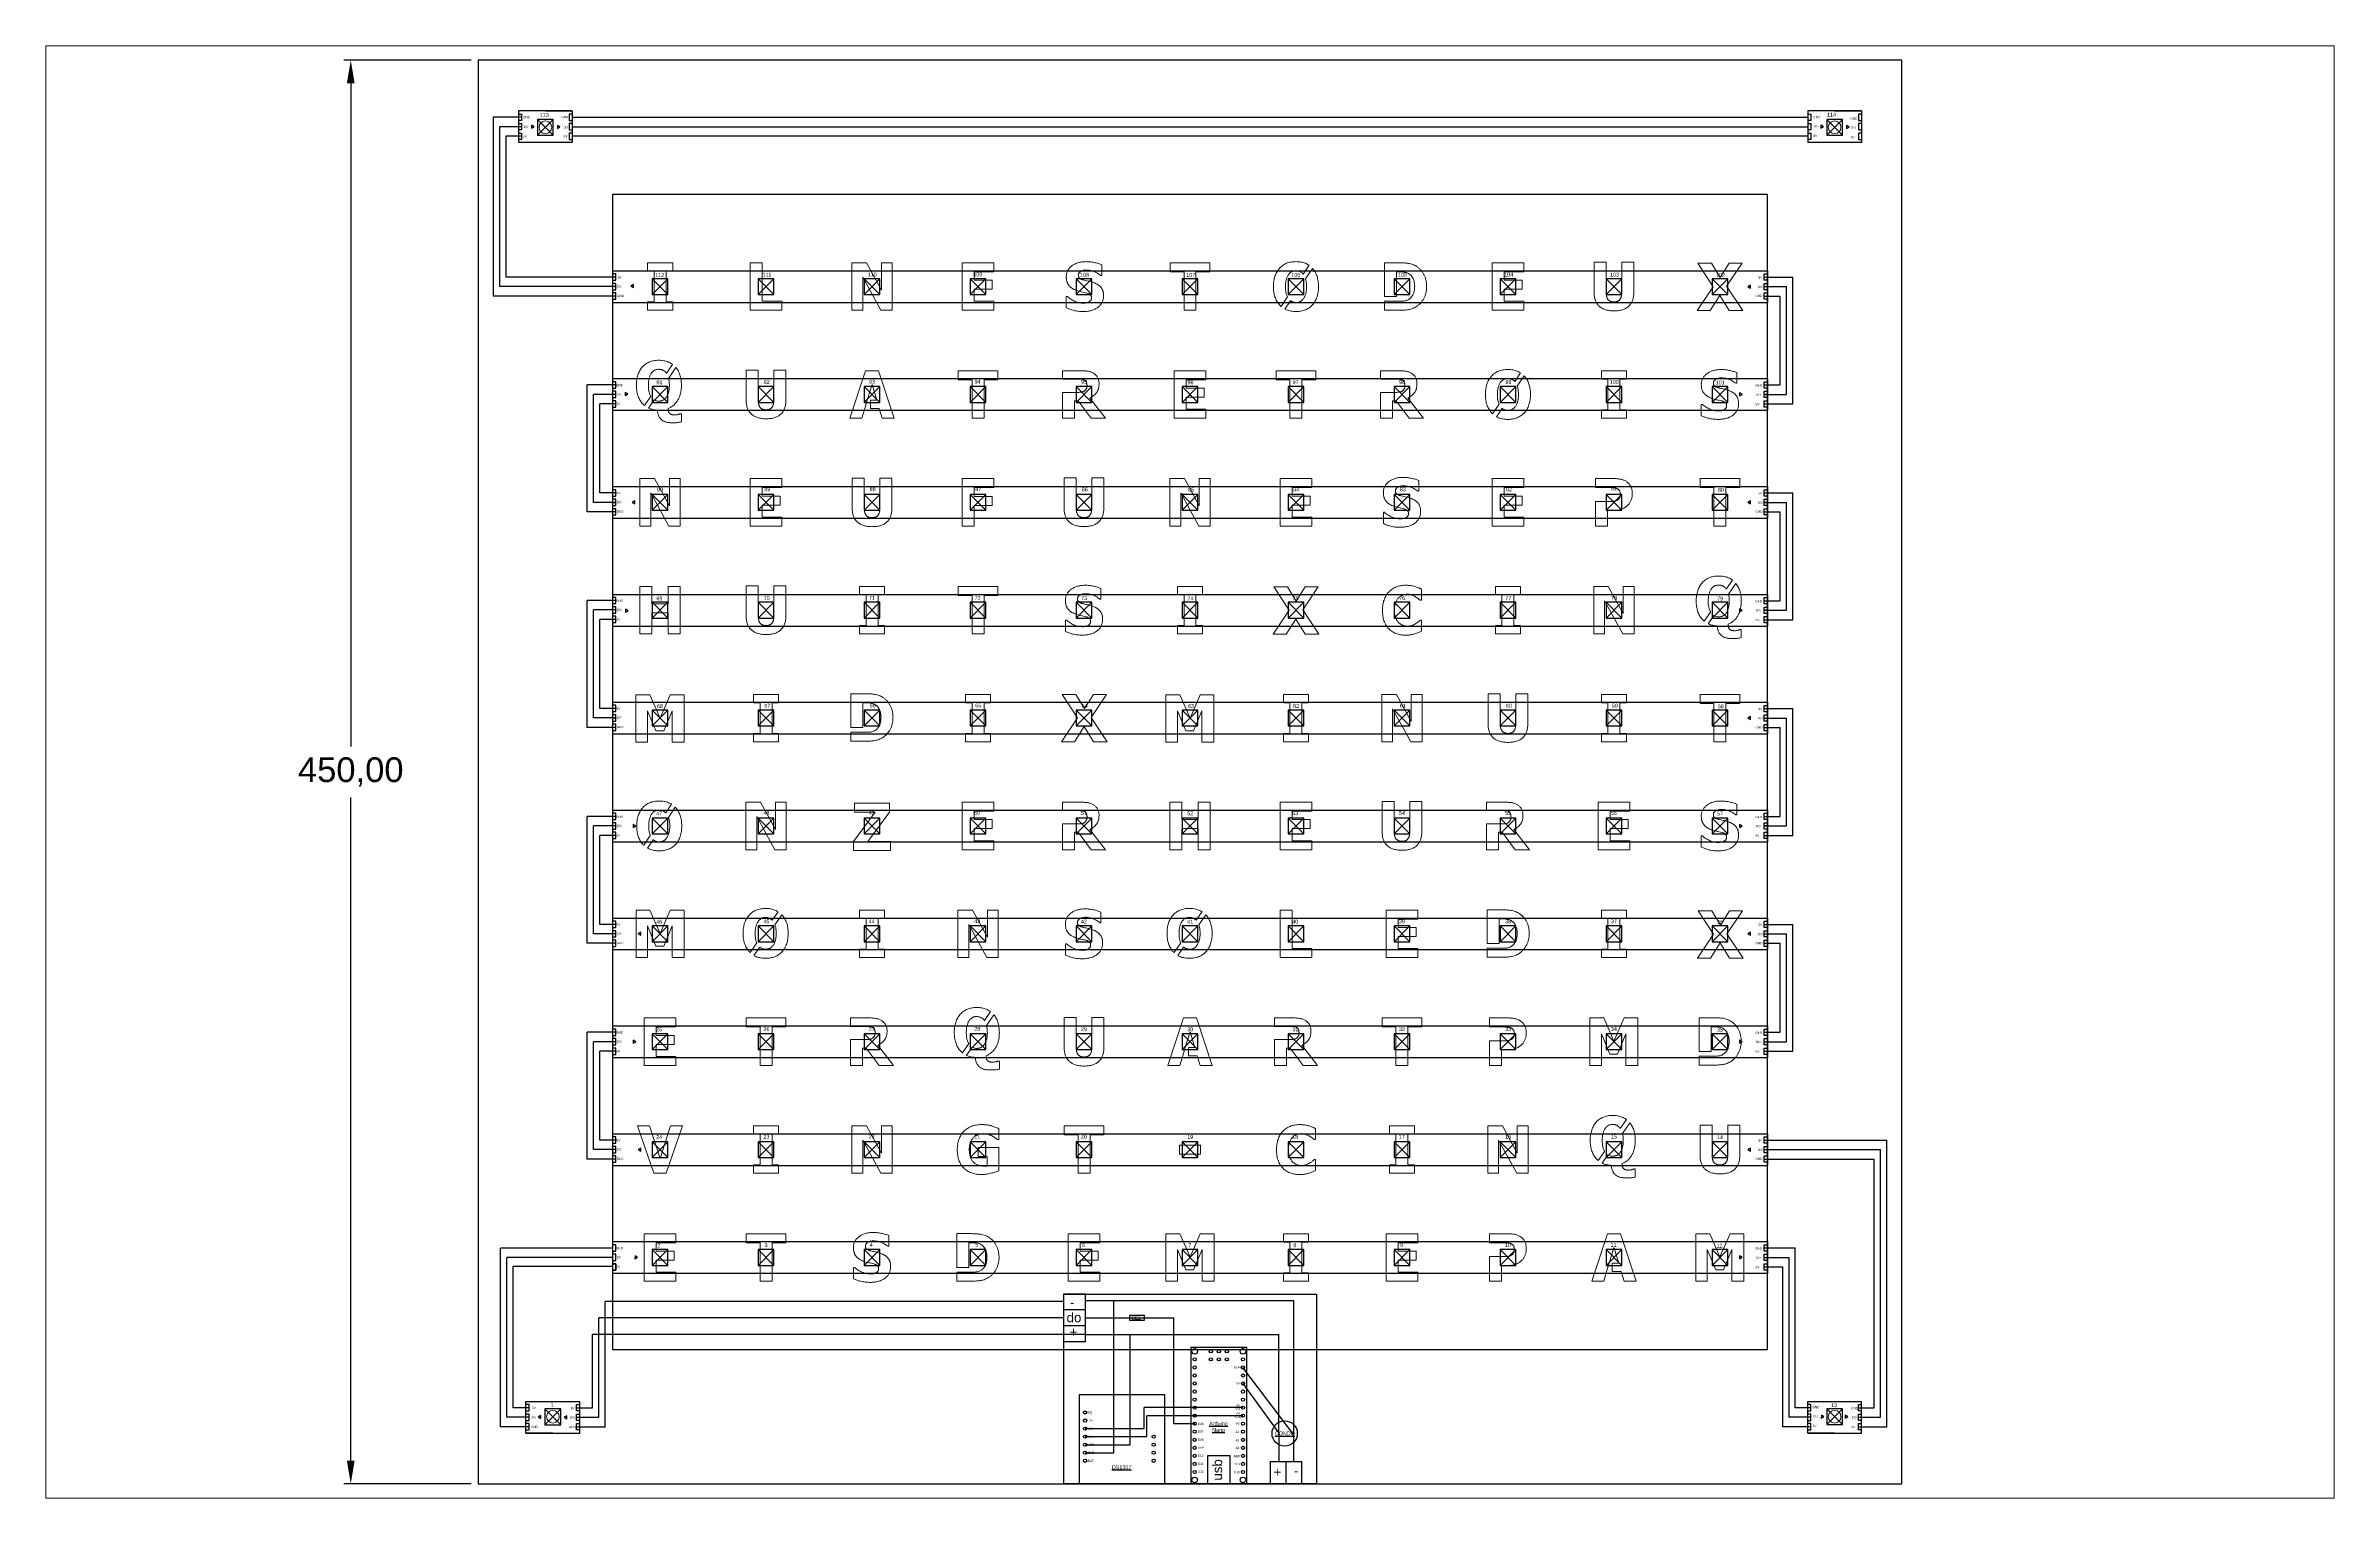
# Paper-space layout 'Feuille1' of a CAD drawing. Header units: millimetres. Extents: x 40 to 364, y 26 to 231.
# The model-space entities are those that its viewports show. They can reach past a viewport. Long polylines and large blocks are cut down to what shows.
import ezdxf

# ---------------------------------------------------------------- set-up
doc = ezdxf.new("R2010")
doc.units = ezdxf.units.MM
doc.header["$PDSIZE"] = -1
for name, color, linetype in [('Arduino', 3, 'Continuous'), ('Cadre', 7, 'Continuous'), ('Cadre interieur', 7, 'Continuous'), ('Circuit Electrique', 7, 'Continuous'), ('DS1307', 7, 'Continuous'), ('Lettres', 7, 'Continuous'), ('Rubans', 7, 'Continuous')]:
    doc.layers.add(name, color=color, linetype=linetype)
doc.styles.get("Standard").update_dxf_attribs({"font": 'sanss___.ttf'})
doc.dimstyles.new('ISO-25', dxfattribs={"dimtxt": 2.5, "dimasz": 2.5, "dimexe": 1.25, "dimexo": 0.625, "dimtad": 1, "dimtxsty": 'Standard', "dimcen": 2.5, "dimadec": 0, "dimazin": 0, "dimtfac": 1, "dimtmove": 0, "dimatfit": 3, "dimfxl": 1, "dimarcsym": 0})

# ---------------------------------------------------------------- blocks, each defined once
blk = doc.blocks.new('*D24')
at = {"layer": 'Cadre', "color": 0, "lineweight": -2}
for p, q in [((100.72, 229.28), (82.68, 229.28)), ((83.68, 225.98), (83.68, 132.1)), ((83.68, 31.02), (83.68, 124.9)), ((100.72, 27.72), (82.68, 27.72))]:
    blk.add_line(p, q, dxfattribs=at)
at = {"layer": 'Cadre', "color": 0}
for points in [[(84.23, 225.98), (83.13, 225.98), (83.68, 229.28)], [(83.13, 31.02), (84.23, 31.02), (83.68, 27.72)]]:
    blk.add_solid(points, dxfattribs=at)
at = {"layer": 'Defpoints', "color": 0}
for p in [(101.72, 229.28), (83.68, 27.72), (101.72, 27.72)]:
    blk.add_point(p, dxfattribs=at)
at = {"layer": 'Cadre', "color": 0, "insert": (83.68, 128.5), "char_height": 3.5, "attachment_point": 5}
blk.add_mtext('450,00', dxfattribs=at)

msp = doc.modelspace()

# ---------------------------------------------------------------- linework, layer by layer
at = {"layer": 'Arduino', "color": 3}
for p, q in [((-198.73, 1735.91), (-198.73, 1744.91)), ((-198.73, 1744.91), (-191.73, 1744.91)), ((-191.73, 1744.91), (-191.73, 1735.91)), ((-191.73, 1735.91), (-198.73, 1735.91))]:
    msp.add_line(p, q, dxfattribs=at)
at = {"layer": 'Arduino'}
msp.add_lwpolyline([(-186.34, 1735.91), (-186.34, 1779.09), (-204.12, 1779.09), (-204.12, 1735.91)], close=True, dxfattribs=at)
for centre, radius in [((-202.85, 1777.82), 0.889), ((-202.85, 1775.28), 0.5), ((-202.85, 1772.74), 0.5), ((-197.77, 1777.82), 0.5), ((-197.77, 1775.28), 0.5), ((-195.23, 1777.82), 0.5), ((-195.23, 1775.28), 0.5), ((-192.69, 1777.82), 0.5), ((-192.69, 1775.28), 0.5), ((-187.61, 1777.82), 0.889), ((-187.61, 1775.28), 0.5), ((-187.61, 1772.74), 0.5), ((-202.85, 1770.2), 0.5), ((-202.85, 1767.66), 0.5), ((-202.85, 1765.12), 0.5), ((-187.61, 1770.2), 0.5), ((-187.61, 1767.66), 0.5), ((-187.61, 1765.12), 0.5), ((-202.85, 1762.58), 0.5), ((-202.85, 1760.04), 0.5), ((-202.85, 1757.5), 0.5), ((-187.61, 1762.58), 0.5), ((-187.61, 1760.04), 0.5), ((-187.61, 1757.5), 0.5), ((-202.85, 1754.96), 0.5), ((-202.85, 1752.42), 0.5), ((-187.61, 1754.96), 0.5), ((-187.61, 1752.42), 0.5), ((-202.85, 1749.88), 0.5), ((-202.85, 1747.34), 0.5), ((-202.85, 1744.8), 0.5), ((-187.61, 1749.88), 0.5), ((-187.61, 1747.34), 0.5), ((-187.61, 1744.8), 0.5), ((-202.85, 1737.18), 0.889), ((-202.85, 1742.26), 0.5), ((-202.85, 1739.72), 0.5), ((-187.61, 1737.18), 0.889), ((-187.61, 1742.26), 0.5), ((-187.61, 1739.72), 0.5)]:
    msp.add_circle(centre, radius, dxfattribs=at)
at = {"layer": 'Cadre', "color": 0}
for p, q in [((20.66, 2185.91), (-429.34, 2185.91)), ((-429.34, 2185.91), (-429.34, 1735.91)), ((20.66, 1735.91), (20.66, 2185.91)), ((-429.34, 1735.91), (20.66, 1735.91))]:
    msp.add_line(p, q, dxfattribs=at)
at = {"layer": 'Cadre'}
for p, q in [((-386.84, 2046.13), (-385.84, 2046.13)), ((-386.84, 1978.02), (-385.84, 1978.02))]:
    msp.add_line(p, q, dxfattribs=at)
at = {"layer": 'Cadre interieur', "color": 0}
for p, q in [((-386.84, 2143.41), (-386.84, 1778.41)), ((-21.84, 2143.41), (-386.84, 2143.41)), ((-21.84, 1778.41), (-21.84, 2143.41)), ((-386.84, 1778.41), (-21.84, 1778.41))]:
    msp.add_line(p, q, dxfattribs=at)
at = {"layer": 'Cadre interieur'}
msp.add_line((-171.52, 1751.47), (-187.61, 1772.74), dxfattribs=at)
at = {"layer": 'Circuit Electrique'}
for p, q in [((-415.59, 2167.81), (-424.59, 2167.81)), ((-424.59, 2167.81), (-424.59, 2111.31)), ((-399.59, 2167.81), (-9.09, 2167.81)), ((-385.84, 2116.31), (-385.84, 2118.31)), ((-385.84, 2111.31), (-424.59, 2111.31)), ((-22.84, 2111.31), (-17.84, 2111.31)), ((-17.84, 2083.22), (-17.84, 2111.31)), ((-394.84, 2043.13), (-394.84, 2083.22)), ((-385.84, 2083.22), (-394.84, 2083.22)), ((-22.84, 2083.22), (-17.84, 2083.22)), ((-21.84, 2080.22), (-22.84, 2080.22)), ((-21.84, 2080.22), (-22.84, 2080.22)), ((-385.84, 2043.13), (-394.84, 2043.13)), ((-21.84, 2046.13), (-22.84, 2046.13)), ((-22.84, 2043.13), (-17.84, 2043.13)), ((-17.84, 2015.04), (-17.84, 2043.13)), ((-394.84, 1975.02), (-394.84, 2015.11)), ((-385.84, 2015.11), (-394.84, 2015.11)), ((-22.84, 2015.04), (-17.84, 2015.04)), ((-21.84, 2012.04), (-22.84, 2012.04)), ((-21.84, 2012.04), (-22.84, 2012.04)), ((-385.84, 1975.02), (-394.84, 1975.02)), ((-22.84, 1974.95), (-17.84, 1974.95)), ((-17.84, 1946.86), (-17.84, 1974.95)), ((-394.84, 1906.77), (-394.84, 1946.86)), ((-385.84, 1946.86), (-394.84, 1946.86)), ((-22.84, 1946.86), (-17.84, 1946.86)), ((-21.84, 1943.86), (-22.84, 1943.86)), ((-385.84, 1906.77), (-394.84, 1906.77)), ((-22.84, 1906.77), (-17.84, 1906.77)), ((-17.84, 1878.68), (-17.84, 1906.77)), ((-394.84, 1838.59), (-394.84, 1878.68)), ((-385.84, 1878.68), (-394.84, 1878.68)), ((-22.84, 1878.68), (-17.84, 1878.68)), ((-385.84, 1838.59), (-394.84, 1838.59)), ((-22.84, 1838.59), (11.91, 1838.59)), ((11.91, 1760.02), (11.91, 1838.59)), ((-422.23, 1754), (-422.23, 1810.44)), ((-386.84, 1810.44), (-422.23, 1810.44)), ((-22.84, 1810.5), (-13.09, 1810.5)), ((-13.09, 1760.02), (-13.09, 1810.5)), ((-244.34, 1793.55), (-389.23, 1793.56)), ((-389.23, 1754), (-389.23, 1793.56)), ((-171.52, 1793.76), (-237.34, 1793.76)), ((-228.42, 1745.79), (-228.42, 1793.76)), ((-171.52, 1751.47), (-171.52, 1793.76)), ((-8.09, 1760.02), (-13.09, 1760.02)), ((6.91, 1760.02), (11.91, 1760.02)), ((-413.23, 1754), (-422.23, 1754)), ((-398.23, 1754), (-389.23, 1754)), ((-237.5, 1745.79), (-228.42, 1745.79))]:
    msp.add_line(p, q, dxfattribs=at)
at = {"layer": 'Circuit Electrique', "color": 4}
for p, q in [((-415.59, 2164.81), (-422.59, 2164.81)), ((-422.59, 2164.81), (-422.59, 2114.31)), ((-399.59, 2164.81), (-9.09, 2164.81)), ((-385.84, 2114.31), (-422.59, 2114.31)), ((-22.84, 2114.31), (-15.84, 2114.31)), ((-15.84, 2080.22), (-15.84, 2114.31)), ((-392.84, 2046.13), (-392.84, 2080.22)), ((-385.84, 2080.22), (-392.84, 2080.22)), ((-22.84, 2080.22), (-15.84, 2080.22)), ((-385.84, 2046.13), (-392.84, 2046.13)), ((-22.84, 2046.13), (-15.84, 2046.13)), ((-15.84, 2012.04), (-15.84, 2046.13)), ((-392.84, 1978.02), (-392.84, 2012.11)), ((-385.84, 2012.11), (-392.84, 2012.11)), ((-22.84, 2012.04), (-15.84, 2012.04)), ((-385.84, 1978.02), (-392.84, 1978.02)), ((-22.84, 1977.95), (-15.84, 1977.95)), ((-15.84, 1943.86), (-15.84, 1977.95)), ((-392.84, 1909.77), (-392.84, 1943.86)), ((-385.84, 1943.86), (-392.84, 1943.86)), ((-22.84, 1943.86), (-15.84, 1943.86)), ((-385.84, 1909.77), (-392.84, 1909.77)), ((-22.84, 1909.77), (-15.84, 1909.77)), ((-15.84, 1875.68), (-15.84, 1909.77)), ((-392.84, 1841.59), (-392.84, 1875.68)), ((-385.84, 1875.68), (-392.84, 1875.68)), ((-22.84, 1875.68), (-15.84, 1875.68)), ((-385.84, 1841.59), (-392.84, 1841.59)), ((-22.84, 1841.59), (13.91, 1841.59)), ((13.91, 1757.02), (13.91, 1841.59)), ((-420.23, 1757), (-420.23, 1807.5)), ((-386.84, 1807.5), (-420.23, 1807.5)), ((-22.84, 1807.5), (-15.09, 1807.5)), ((-15.09, 1807.5), (-15.09, 1757.02)), ((-391.23, 1757), (-391.23, 1788.41)), ((-244.34, 1788.41), (-391.23, 1788.41)), ((-237.34, 1788.41), (-209.5, 1788.41)), ((-209.5, 1754.96), (-209.5, 1788.41)), ((-413.23, 1757), (-420.23, 1757)), ((-398.23, 1757), (-391.23, 1757)), ((-202.85, 1754.96), (-209.5, 1754.96)), ((-8.09, 1757.02), (-15.09, 1757.02)), ((6.91, 1757.02), (13.91, 1757.02))]:
    msp.add_line(p, q, dxfattribs=at)
at = {"layer": 'Circuit Electrique', "color": 1}
for p, q in [((-415.59, 2161.81), (-420.59, 2161.81)), ((-420.59, 2161.81), (-420.59, 2117.31)), ((-9.09, 2161.81), (-399.59, 2161.81)), ((-385.84, 2117.31), (-420.59, 2117.31)), ((-22.84, 2117.31), (-13.84, 2117.31)), ((-13.84, 2077.22), (-13.84, 2117.31)), ((-390.84, 2049.13), (-390.84, 2077.22)), ((-385.84, 2077.22), (-390.84, 2077.22)), ((-22.84, 2077.22), (-13.84, 2077.22)), ((-385.84, 2049.13), (-390.84, 2049.13)), ((-22.84, 2049.13), (-13.84, 2049.13)), ((-13.84, 2009.04), (-13.84, 2049.13)), ((-390.84, 1981.02), (-390.84, 2009.11)), ((-385.84, 2009.11), (-390.84, 2009.11)), ((-22.84, 2009.04), (-13.84, 2009.04)), ((-385.84, 1981.02), (-390.84, 1981.02)), ((-22.84, 1980.95), (-13.84, 1980.95)), ((-13.84, 1940.86), (-13.84, 1980.95)), ((-390.84, 1912.77), (-390.84, 1940.86)), ((-385.84, 1940.86), (-390.84, 1940.86)), ((-22.84, 1940.86), (-13.84, 1940.86)), ((-385.84, 1912.77), (-390.84, 1912.77)), ((-22.84, 1912.77), (-13.84, 1912.77)), ((-13.84, 1872.68), (-13.84, 1912.77)), ((-390.84, 1844.59), (-390.84, 1872.68)), ((-385.84, 1872.68), (-390.84, 1872.68)), ((-22.84, 1872.68), (-13.84, 1872.68)), ((-385.84, 1844.59), (-390.84, 1844.59)), ((-22.84, 1844.59), (15.91, 1844.59)), ((15.91, 1754.02), (15.91, 1844.59)), ((-418.23, 1760), (-418.23, 1804.62)), ((-386.84, 1804.62), (-418.23, 1804.62)), ((-22.84, 1804.5), (-17.09, 1804.53)), ((-17.09, 1804.53), (-17.09, 1754.02)), ((-244.34, 1795.91), (-244.34, 1780.91)), ((-393.23, 1760), (-393.23, 1783.2)), ((-237.34, 1783.2), (-393.23, 1783.2)), ((-237.34, 1783.2), (-176.25, 1783.2)), ((-223.23, 1748.33), (-223.23, 1783.2)), ((-176.25, 1752), (-176.25, 1783.2)), ((-187.61, 1767.66), (-176.25, 1752)), ((-413.23, 1760), (-418.23, 1760)), ((-398.23, 1760), (-393.23, 1760)), ((-176.25, 1752), (-176.25, 1742.97)), ((-8.09, 1754.02), (-17.09, 1754.02)), ((6.91, 1754.02), (15.91, 1754.02)), ((-237.5, 1748.33), (-223.23, 1748.33))]:
    msp.add_line(p, q, dxfattribs=at)
at = {"layer": 'Circuit Electrique', "color": 108}
for p, q in [((-244.34, 1795.91), (-164.34, 1795.91)), ((-244.34, 1795.91), (-244.34, 1735.91)), ((-164.34, 1795.91), (-164.34, 1735.91)), ((-164.34, 1735.91), (-244.34, 1735.91))]:
    msp.add_line(p, q, dxfattribs=at)
at = {"layer": 'Circuit Electrique', "color": 5}
for p, q in [((-237.34, 1795.91), (-244.34, 1795.91)), ((-244.34, 1795.91), (-244.34, 1780.91)), ((-237.34, 1790.91), (-244.34, 1790.91)), ((-237.34, 1785.91), (-244.34, 1785.91)), ((-178.98, 1742.97), (-178.98, 1735.97)), ((-178.98, 1742.97), (-168.98, 1742.97)), ((-173.98, 1735.97), (-173.98, 1742.97)), ((-168.98, 1735.97), (-168.98, 1742.97)), ((-178.98, 1735.97), (-168.98, 1735.97))]:
    msp.add_line(p, q, dxfattribs=at)
at = {"layer": 'Circuit Electrique', "color": 160}
for p, q in [((-237.34, 1780.91), (-237.34, 1795.91)), ((-244.34, 1780.91), (-237.34, 1780.91))]:
    msp.add_line(p, q, dxfattribs=at)
at = {"layer": 'Circuit Electrique', "color": 7}
for p, q in [((-171.52, 1751.47), (-187.61, 1772.74)), ((-171.52, 1742.91), (-171.52, 1751.47))]:
    msp.add_line(p, q, dxfattribs=at)
at = {"layer": 'Circuit Electrique', "color": 6}
for p, q in [((-187.61, 1760.04), (-218.81, 1760.04)), ((-218.81, 1753.41), (-218.81, 1760.04)), ((-237.5, 1753.41), (-218.81, 1753.41)), ((-237.5, 1750.87), (-217.98, 1750.87)), ((-187.61, 1757.5), (-217.98, 1757.5)), ((-217.98, 1750.87), (-217.98, 1757.5))]:
    msp.add_line(p, q, dxfattribs=at)
at = {"layer": 'Circuit Electrique'}
for points in [[(-380.23, 2114.04), (-380.23, 2114.99), (-381.06, 2114.52)], [(-27.22, 2113.84), (-27.22, 2114.79), (-28.05, 2114.31)], [(-382.01, 2080.41), (-382.84, 2080.89), (-382.84, 2079.93)], [(-29.82, 2080.22), (-30.64, 2080.7), (-30.64, 2079.75)], [(-379.83, 2045.66), (-379.83, 2046.61), (-380.66, 2046.13)], [(-27.22, 2045.66), (-27.22, 2046.61), (-28.05, 2046.13)], [(-381.97, 2011.88), (-382.79, 2012.36), (-382.79, 2011.4)], [(-29.82, 2012.04), (-30.64, 2012.52), (-30.64, 2011.57)], [(-27.22, 1977.48), (-27.22, 1978.43), (-28.05, 1977.95)], [(-379.49, 1943.86), (-380.31, 1944.34), (-380.31, 1943.39)], [(-29.82, 1943.86), (-30.64, 1944.34), (-30.64, 1943.39)], [(-378.74, 1909.77), (-377.92, 1909.3), (-377.92, 1910.25)], [(-27.22, 1909.3), (-27.22, 1910.25), (-28.05, 1909.77)], [(-379.49, 1875.68), (-380.31, 1876.16), (-380.31, 1875.21)], [(-29.82, 1875.68), (-30.64, 1876.16), (-30.64, 1875.21)], [(-378.74, 1841.59), (-377.92, 1841.12), (-377.92, 1842.07)], [(-27.22, 1841.12), (-27.22, 1842.07), (-28.05, 1841.59)], [(-29.82, 1807.5), (-30.64, 1807.98), (-30.64, 1807.03)], [(-223.47, 1789.16), (-223.47, 1787.73), (-218.75, 1787.73), (-218.75, 1789.16)]]:
    msp.add_lwpolyline(points, close=True, dxfattribs=at)
at = {"layer": 'Circuit Electrique', "color": 5}
msp.add_circle((-174.42, 1751.88), 4, dxfattribs=at)
at = {"layer": 'DS1307', "color": 6}
msp.add_lwpolyline([(-239.34, 1764.1), (-239.34, 1735.91), (-212.35, 1735.91), (-212.35, 1764.1)], close=True, dxfattribs=at)
for centre in [(-237.5, 1758.49), (-237.5, 1755.95), (-237.5, 1753.41), (-237.5, 1750.87), (-215.81, 1750.87), (-237.5, 1748.33), (-237.5, 1745.79), (-237.5, 1743.25), (-215.81, 1748.33), (-215.81, 1745.79), (-215.81, 1743.25)]:
    msp.add_circle(centre, 0.5, dxfattribs=at)
at = {"layer": 'Lettres', "color": 7, "linetype": 'Continuous', "lineweight": 15}
for p, q in [((-375.83, 2121.81), (-367.86, 2121.81)), ((-375.83, 2119.15), (-375.83, 2121.81)), ((-367.86, 2121.81), (-367.86, 2119.15)), ((-343.38, 2121.81), (-339.58, 2121.81)), ((-343.38, 2106.81), (-343.38, 2121.81)), ((-339.58, 2121.81), (-339.58, 2109.66)), ((-311.2, 2121.81), (-306.62, 2121.81)), ((-311.2, 2106.81), (-311.2, 2121.81)), ((-306.62, 2121.81), (-301.9, 2113.22)), ((-301.9, 2121.81), (-298.48, 2121.81)), ((-301.9, 2113.22), (-301.9, 2121.81)), ((-298.48, 2121.81), (-298.48, 2106.81)), ((-276.38, 2121.81), (-266.31, 2121.81)), ((-276.38, 2106.81), (-276.38, 2121.81)), ((-266.31, 2121.81), (-266.31, 2118.96)), ((-232.24, 2121.2), (-232.24, 2117.83)), ((-210.61, 2121.81), (-198.08, 2121.81)), ((-210.61, 2118.96), (-210.61, 2121.81)), ((-198.08, 2121.81), (-198.08, 2118.96)), ((-166.71, 2121.04), (-168.6, 2118.28)), ((-167.83, 2116.74), (-165.58, 2120.03)), ((-142.83, 2121.82), (-138.21, 2121.82)), ((-142.83, 2111.17), (-142.83, 2121.82)), ((-108.88, 2121.81), (-98.81, 2121.81)), ((-108.88, 2106.81), (-108.88, 2121.81)), ((-98.81, 2121.81), (-98.81, 2118.96)), ((-76.61, 2122), (-72.81, 2122)), ((-76.61, 2112.38), (-76.61, 2122)), ((-72.81, 2122), (-72.81, 2112.58)), ((-67.88, 2122), (-64.08, 2122)), ((-67.88, 2112.58), (-67.88, 2122)), ((-64.08, 2122), (-64.08, 2112.39)), ((-43.87, 2121.71), (-39.53, 2121.71)), ((-38.97, 2114.28), (-43.87, 2121.71)), ((-39.53, 2121.71), (-36.78, 2117.19)), ((-36.78, 2117.19), (-33.96, 2121.71)), ((-29.82, 2121.71), (-34.72, 2114.43)), ((-33.96, 2121.71), (-29.82, 2121.71)), ((-373.74, 2119.15), (-375.83, 2119.15)), ((-373.74, 2109.47), (-373.74, 2119.15)), ((-369.95, 2119.15), (-369.95, 2109.47)), ((-367.86, 2119.15), (-369.95, 2119.15)), ((-307.79, 2117.27), (-307.79, 2106.81)), ((-302.08, 2106.81), (-307.79, 2117.27)), ((-272.58, 2118.96), (-272.58, 2116.31)), ((-266.31, 2118.96), (-272.58, 2118.96)), ((-272.58, 2116.31), (-266.88, 2116.31)), ((-272.58, 2113.46), (-272.58, 2109.66)), ((-266.88, 2113.46), (-272.58, 2113.46)), ((-266.88, 2116.31), (-266.88, 2113.46)), ((-232.24, 2117.83), (-232.57, 2117.83)), ((-206.24, 2118.96), (-210.61, 2118.96)), ((-206.24, 2106.81), (-206.24, 2118.96)), ((-202.45, 2118.96), (-202.45, 2106.81)), ((-198.08, 2118.96), (-202.45, 2118.96)), ((-139.03, 2118.98), (-139.03, 2111.17)), ((-138.96, 2118.98), (-139.03, 2118.98)), ((-105.08, 2118.96), (-105.08, 2116.31)), ((-98.81, 2118.96), (-105.08, 2118.96)), ((-105.08, 2116.31), (-99.38, 2116.31)), ((-105.08, 2113.46), (-105.08, 2109.66)), ((-99.38, 2113.46), (-105.08, 2113.46)), ((-99.38, 2116.31), (-99.38, 2113.46)), ((-44.06, 2106.71), (-38.97, 2114.28)), ((-34.72, 2114.43), (-29.63, 2106.71)), ((-375.83, 2109.47), (-373.74, 2109.47)), ((-375.83, 2106.81), (-375.83, 2109.47)), ((-367.86, 2106.81), (-375.83, 2106.81)), ((-369.95, 2109.47), (-367.86, 2109.47)), ((-367.86, 2109.47), (-367.86, 2106.81)), ((-333.31, 2106.81), (-343.38, 2106.81)), ((-339.58, 2109.66), (-333.31, 2109.66)), ((-333.31, 2109.66), (-333.31, 2106.81)), ((-307.79, 2106.81), (-311.2, 2106.81)), ((-298.48, 2106.81), (-302.08, 2106.81)), ((-266.31, 2106.81), (-276.38, 2106.81)), ((-272.58, 2109.66), (-266.31, 2109.66)), ((-266.31, 2109.66), (-266.31, 2106.81)), ((-243.45, 2111.18), (-243.11, 2111.18)), ((-243.45, 2107.6), (-243.45, 2111.18)), ((-202.45, 2106.81), (-206.24, 2106.81)), ((-173.53, 2111.04), (-175.56, 2108.05)), ((-174.33, 2107.2), (-172.54, 2109.82)), ((-139.03, 2111.17), (-142.83, 2111.17)), ((-142.83, 2109.67), (-138.96, 2109.67)), ((-142.83, 2106.82), (-142.83, 2109.67)), ((-138.17, 2106.82), (-142.83, 2106.82)), ((-98.81, 2106.81), (-108.88, 2106.81)), ((-105.08, 2109.66), (-98.81, 2109.66)), ((-98.81, 2109.66), (-98.81, 2106.81)), ((-39.91, 2106.71), (-44.06, 2106.71)), ((-36.91, 2111.52), (-39.91, 2106.71)), ((-33.97, 2106.71), (-36.91, 2111.52)), ((-29.63, 2106.71), (-33.97, 2106.71)), ((-367.92, 2089.74), (-369.84, 2086.92)), ((-369.13, 2085.3), (-366.82, 2088.69)), ((-344.61, 2087.91), (-340.81, 2087.91)), ((-344.61, 2078.29), (-344.61, 2087.91)), ((-340.81, 2087.91), (-340.81, 2078.49)), ((-335.88, 2087.91), (-332.08, 2087.91)), ((-335.88, 2078.49), (-335.88, 2087.91)), ((-332.08, 2087.91), (-332.08, 2078.3)), ((-311.87, 2072.72), (-306.87, 2087.72)), ((-306.87, 2087.72), (-302.82, 2087.72)), ((-304.84, 2083.38), (-306.36, 2078.42)), ((-303.33, 2078.42), (-304.84, 2083.38)), ((-302.82, 2087.72), (-297.82, 2072.72)), ((-277.61, 2087.72), (-265.08, 2087.72)), ((-277.61, 2084.87), (-277.61, 2087.72)), ((-273.24, 2084.87), (-277.61, 2084.87)), ((-273.24, 2072.72), (-273.24, 2084.87)), ((-269.45, 2084.87), (-269.45, 2072.72)), ((-265.08, 2084.87), (-269.45, 2084.87)), ((-265.08, 2087.72), (-265.08, 2084.87)), ((-244.68, 2087.72), (-238.69, 2087.72)), ((-244.68, 2085.06), (-244.68, 2087.72)), ((-239.64, 2085.06), (-244.68, 2085.06)), ((-209.38, 2087.72), (-199.31, 2087.72)), ((-209.38, 2072.72), (-209.38, 2087.72)), ((-205.58, 2084.87), (-205.58, 2082.22)), ((-199.31, 2084.87), (-205.58, 2084.87)), ((-199.31, 2087.72), (-199.31, 2084.87)), ((-177.11, 2087.72), (-164.58, 2087.72)), ((-177.11, 2084.87), (-177.11, 2087.72)), ((-172.74, 2084.87), (-177.11, 2084.87)), ((-172.74, 2072.72), (-172.74, 2084.87)), ((-168.95, 2084.87), (-168.95, 2072.72)), ((-164.58, 2084.87), (-168.95, 2084.87)), ((-164.58, 2087.72), (-164.58, 2084.87)), ((-144.18, 2087.72), (-138.19, 2087.72)), ((-144.18, 2085.06), (-144.18, 2087.72)), ((-139.14, 2085.06), (-144.18, 2085.06)), ((-99.87, 2087.04), (-101.72, 2084.32)), ((-100.9, 2082.86), (-98.71, 2086.08)), ((-74.33, 2087.72), (-66.36, 2087.72)), ((-74.33, 2085.06), (-74.33, 2087.72)), ((-72.24, 2085.06), (-74.33, 2085.06)), ((-72.24, 2075.38), (-72.24, 2085.06)), ((-68.45, 2085.06), (-68.45, 2075.38)), ((-66.36, 2085.06), (-68.45, 2085.06)), ((-66.36, 2087.72), (-66.36, 2085.06)), ((-31.53, 2083.74), (-31.86, 2083.74)), ((-31.53, 2087.11), (-31.53, 2083.74)), ((-374.79, 2079.65), (-376.78, 2076.73)), ((-375.52, 2075.92), (-373.74, 2078.53)), ((-306.36, 2078.42), (-307.15, 2075.76)), ((-305.36, 2078.42), (-303.33, 2078.42)), ((-305.36, 2075.76), (-305.36, 2078.42)), ((-244.68, 2080.89), (-239.82, 2080.89)), ((-244.68, 2072.72), (-244.68, 2080.89)), ((-240.88, 2078.23), (-240.88, 2072.72)), ((-239.71, 2078.23), (-240.88, 2078.23)), ((-235.59, 2072.72), (-239.71, 2078.23)), ((-235.98, 2079.1), (-231.01, 2072.72)), ((-205.58, 2082.22), (-199.88, 2082.22)), ((-205.58, 2079.37), (-205.58, 2075.57)), ((-199.88, 2079.37), (-205.58, 2079.37)), ((-199.88, 2082.22), (-199.88, 2079.37)), ((-144.18, 2080.89), (-139.32, 2080.89)), ((-144.18, 2072.72), (-144.18, 2080.89)), ((-140.38, 2078.23), (-140.38, 2072.72)), ((-139.21, 2078.23), (-140.38, 2078.23)), ((-135.09, 2072.72), (-139.21, 2078.23)), ((-135.48, 2079.1), (-130.51, 2072.72)), ((-106.62, 2077.13), (-108.7, 2074.08)), ((-42.73, 2077.09), (-42.39, 2077.09)), ((-42.73, 2073.51), (-42.73, 2077.09)), ((-365.47, 2074.12), (-365.1, 2074.12)), ((-365.1, 2074.12), (-365.1, 2071.55)), ((-308.07, 2072.72), (-311.87, 2072.72)), ((-307.15, 2075.76), (-308.07, 2072.72)), ((-302.54, 2075.76), (-305.36, 2075.76)), ((-301.62, 2072.72), (-302.54, 2075.76)), ((-297.82, 2072.72), (-301.62, 2072.72)), ((-269.45, 2072.72), (-273.24, 2072.72)), ((-240.88, 2072.72), (-244.68, 2072.72)), ((-231.01, 2072.72), (-235.59, 2072.72)), ((-199.31, 2072.72), (-209.38, 2072.72)), ((-205.58, 2075.57), (-199.31, 2075.57)), ((-199.31, 2075.57), (-199.31, 2072.72)), ((-168.95, 2072.72), (-172.74, 2072.72)), ((-140.38, 2072.72), (-144.18, 2072.72)), ((-130.51, 2072.72), (-135.09, 2072.72)), ((-107.49, 2073.19), (-105.69, 2075.84)), ((-74.33, 2075.38), (-72.24, 2075.38)), ((-74.33, 2072.72), (-74.33, 2075.38)), ((-66.36, 2072.72), (-74.33, 2072.72)), ((-68.45, 2075.38), (-66.36, 2075.38)), ((-66.36, 2075.38), (-66.36, 2072.72)), ((-378.2, 2053.63), (-373.62, 2053.63)), ((-378.2, 2038.63), (-378.2, 2053.63)), ((-374.79, 2049.09), (-374.79, 2038.63)), ((-369.08, 2038.63), (-374.79, 2049.09)), ((-373.62, 2053.63), (-368.9, 2045.04)), ((-368.9, 2053.63), (-365.48, 2053.63)), ((-368.9, 2045.04), (-368.9, 2053.63)), ((-365.48, 2053.63), (-365.48, 2038.63)), ((-343.38, 2053.63), (-333.31, 2053.63)), ((-343.38, 2038.63), (-343.38, 2053.63)), ((-339.58, 2050.78), (-339.58, 2048.13)), ((-333.31, 2050.78), (-339.58, 2050.78)), ((-339.58, 2048.13), (-333.88, 2048.13)), ((-333.88, 2048.13), (-333.88, 2045.28)), ((-333.31, 2053.63), (-333.31, 2050.78)), ((-311.11, 2053.82), (-307.31, 2053.82)), ((-311.11, 2044.2), (-311.11, 2053.82)), ((-307.31, 2053.82), (-307.31, 2044.4)), ((-302.38, 2053.82), (-298.58, 2053.82)), ((-302.38, 2044.4), (-302.38, 2053.82)), ((-298.58, 2053.82), (-298.58, 2044.21)), ((-276.38, 2053.63), (-266.31, 2053.63)), ((-276.38, 2038.63), (-276.38, 2053.63)), ((-272.58, 2050.78), (-272.58, 2047.94)), ((-266.31, 2050.78), (-272.58, 2050.78)), ((-272.58, 2047.94), (-266.88, 2047.94)), ((-266.88, 2047.94), (-266.88, 2045.09)), ((-266.31, 2053.63), (-266.31, 2050.78)), ((-244.12, 2053.84), (-240.32, 2053.84)), ((-244.12, 2044.22), (-244.12, 2053.84)), ((-240.32, 2053.84), (-240.32, 2044.42)), ((-235.39, 2053.84), (-231.59, 2053.84)), ((-235.39, 2044.42), (-235.39, 2053.84)), ((-231.59, 2053.84), (-231.59, 2044.22)), ((-210.7, 2053.63), (-206.12, 2053.63)), ((-210.7, 2038.63), (-210.7, 2053.63)), ((-207.29, 2049.09), (-207.29, 2038.63)), ((-201.58, 2038.63), (-207.29, 2049.09)), ((-206.12, 2053.63), (-201.4, 2045.04)), ((-201.4, 2053.63), (-197.98, 2053.63)), ((-201.4, 2045.04), (-201.4, 2053.63)), ((-197.98, 2053.63), (-197.98, 2038.63)), ((-175.88, 2053.63), (-165.81, 2053.63)), ((-175.88, 2038.63), (-175.88, 2053.63)), ((-172.08, 2050.78), (-172.08, 2048.13)), ((-165.81, 2050.78), (-172.08, 2050.78)), ((-172.08, 2048.13), (-166.38, 2048.13)), ((-166.38, 2048.13), (-166.38, 2045.28)), ((-165.81, 2053.63), (-165.81, 2050.78)), ((-132.03, 2049.65), (-132.36, 2049.65)), ((-132.03, 2053.02), (-132.03, 2049.65)), ((-108.88, 2053.63), (-98.81, 2053.63)), ((-108.88, 2038.63), (-108.88, 2053.63)), ((-105.08, 2050.78), (-105.08, 2048.13)), ((-98.81, 2050.78), (-105.08, 2050.78)), ((-105.08, 2048.13), (-99.38, 2048.13)), ((-99.38, 2048.13), (-99.38, 2045.28)), ((-98.81, 2053.63), (-98.81, 2050.78)), ((-76.13, 2053.63), (-70.29, 2053.63)), ((-76.13, 2050.78), (-76.13, 2053.63)), ((-71.79, 2050.78), (-76.13, 2050.78)), ((-43.11, 2053.63), (-30.58, 2053.63)), ((-43.11, 2050.78), (-43.11, 2053.63)), ((-38.74, 2050.78), (-43.11, 2050.78)), ((-38.74, 2038.63), (-38.74, 2050.78)), ((-34.95, 2050.78), (-34.95, 2038.63)), ((-30.58, 2050.78), (-34.95, 2050.78)), ((-30.58, 2053.63), (-30.58, 2050.78)), ((-339.58, 2045.28), (-339.58, 2041.48)), ((-333.88, 2045.28), (-339.58, 2045.28)), ((-339.58, 2041.48), (-333.31, 2041.48)), ((-333.31, 2041.48), (-333.31, 2038.63)), ((-272.58, 2045.09), (-272.58, 2038.63)), ((-266.88, 2045.09), (-272.58, 2045.09)), ((-172.08, 2045.28), (-172.08, 2041.48)), ((-166.38, 2045.28), (-172.08, 2045.28)), ((-172.08, 2041.48), (-165.81, 2041.48)), ((-165.81, 2041.48), (-165.81, 2038.63)), ((-143.23, 2043), (-142.89, 2043)), ((-143.23, 2039.42), (-143.23, 2043)), ((-105.08, 2045.28), (-105.08, 2041.48)), ((-99.38, 2045.28), (-105.08, 2045.28)), ((-105.08, 2041.48), (-98.81, 2041.48)), ((-98.81, 2041.48), (-98.81, 2038.63)), ((-76.13, 2046.42), (-72.34, 2046.42)), ((-76.13, 2038.63), (-76.13, 2046.42)), ((-72.34, 2046.42), (-72.07, 2046.42)), ((-72.34, 2046.42), (-72.34, 2046.42)), ((-72.34, 2043.57), (-72.34, 2038.63)), ((-70.36, 2043.57), (-72.34, 2043.57)), ((-374.79, 2038.63), (-378.2, 2038.63)), ((-365.48, 2038.63), (-369.08, 2038.63)), ((-333.31, 2038.63), (-343.38, 2038.63)), ((-272.58, 2038.63), (-276.38, 2038.63)), ((-207.29, 2038.63), (-210.7, 2038.63)), ((-197.98, 2038.63), (-201.58, 2038.63)), ((-165.81, 2038.63), (-175.88, 2038.63)), ((-98.81, 2038.63), (-108.88, 2038.63)), ((-72.34, 2038.63), (-76.13, 2038.63)), ((-34.95, 2038.63), (-38.74, 2038.63)), ((-378.2, 2019.54), (-374.41, 2019.54)), ((-378.2, 2004.54), (-378.2, 2019.54)), ((-374.41, 2019.54), (-374.41, 2014.04)), ((-369.28, 2019.54), (-365.48, 2019.54)), ((-369.28, 2014.04), (-369.28, 2019.54)), ((-365.48, 2019.54), (-365.48, 2004.54)), ((-344.61, 2019.73), (-340.81, 2019.73)), ((-344.61, 2010.11), (-344.61, 2019.73)), ((-340.81, 2019.73), (-340.81, 2010.31)), ((-335.88, 2019.73), (-332.08, 2019.73)), ((-335.88, 2010.31), (-335.88, 2019.73)), ((-332.08, 2019.73), (-332.08, 2010.12)), ((-308.83, 2019.54), (-300.86, 2019.54)), ((-308.83, 2016.88), (-308.83, 2019.54)), ((-300.86, 2019.54), (-300.86, 2016.88)), ((-277.61, 2019.54), (-265.08, 2019.54)), ((-277.61, 2016.69), (-277.61, 2019.54)), ((-265.08, 2019.54), (-265.08, 2016.69)), ((-232.53, 2018.93), (-232.53, 2015.56)), ((-208.33, 2019.54), (-200.36, 2019.54)), ((-208.33, 2016.88), (-208.33, 2019.54)), ((-200.36, 2019.54), (-200.36, 2016.88)), ((-177.87, 2019.44), (-173.53, 2019.44)), ((-172.97, 2012.01), (-177.87, 2019.44)), ((-173.53, 2019.44), (-170.78, 2014.92)), ((-170.78, 2014.92), (-167.96, 2019.44)), ((-163.82, 2019.44), (-168.72, 2012.16)), ((-167.96, 2019.44), (-163.82, 2019.44)), ((-131.17, 2018.69), (-131.17, 2015.18)), ((-107.83, 2019.54), (-99.86, 2019.54)), ((-107.83, 2016.88), (-107.83, 2019.54)), ((-99.86, 2019.54), (-99.86, 2016.88)), ((-76.7, 2019.54), (-72.12, 2019.54)), ((-76.7, 2004.54), (-76.7, 2019.54)), ((-72.12, 2019.54), (-67.4, 2010.95)), ((-67.4, 2019.54), (-63.98, 2019.54)), ((-67.4, 2010.95), (-67.4, 2019.54)), ((-63.98, 2019.54), (-63.98, 2004.54)), ((-32.92, 2021.56), (-34.84, 2018.74)), ((-34.13, 2017.12), (-31.82, 2020.51)), ((-374.41, 2014.04), (-369.28, 2014.04)), ((-374.41, 2011.19), (-374.41, 2004.54)), ((-369.28, 2011.19), (-374.41, 2011.19)), ((-369.28, 2004.54), (-369.28, 2011.19)), ((-306.74, 2016.88), (-308.83, 2016.88)), ((-306.74, 2007.2), (-306.74, 2016.88)), ((-302.95, 2016.88), (-302.95, 2007.2)), ((-300.86, 2016.88), (-302.95, 2016.88)), ((-273.24, 2016.69), (-277.61, 2016.69)), ((-273.24, 2004.54), (-273.24, 2016.69)), ((-269.45, 2016.69), (-269.45, 2004.54)), ((-265.08, 2016.69), (-269.45, 2016.69)), ((-232.53, 2015.56), (-232.86, 2015.56)), ((-206.24, 2016.88), (-208.33, 2016.88)), ((-206.24, 2007.2), (-206.24, 2016.88)), ((-202.45, 2016.88), (-202.45, 2007.2)), ((-200.36, 2016.88), (-202.45, 2016.88)), ((-178.06, 2004.44), (-172.97, 2012.01)), ((-168.72, 2012.16), (-163.63, 2004.44)), ((-131.17, 2015.18), (-131.56, 2015.18)), ((-105.74, 2016.88), (-107.83, 2016.88)), ((-105.74, 2007.2), (-105.74, 2016.88)), ((-101.95, 2016.88), (-101.95, 2007.2)), ((-99.86, 2016.88), (-101.95, 2016.88)), ((-73.29, 2015), (-73.29, 2004.54)), ((-67.58, 2004.54), (-73.29, 2015)), ((-39.79, 2011.47), (-41.78, 2008.55)), ((-374.41, 2004.54), (-378.2, 2004.54)), ((-365.48, 2004.54), (-369.28, 2004.54)), ((-308.83, 2007.2), (-306.74, 2007.2)), ((-308.83, 2004.54), (-308.83, 2007.2)), ((-300.86, 2004.54), (-308.83, 2004.54)), ((-302.95, 2007.2), (-300.86, 2007.2)), ((-300.86, 2007.2), (-300.86, 2004.54)), ((-269.45, 2004.54), (-273.24, 2004.54)), ((-243.73, 2008.91), (-243.39, 2008.91)), ((-243.73, 2005.33), (-243.73, 2008.91)), ((-208.33, 2007.2), (-206.24, 2007.2)), ((-208.33, 2004.54), (-208.33, 2007.2)), ((-200.36, 2004.54), (-208.33, 2004.54)), ((-202.45, 2007.2), (-200.36, 2007.2)), ((-200.36, 2007.2), (-200.36, 2004.54)), ((-173.91, 2004.44), (-178.06, 2004.44)), ((-170.91, 2009.25), (-173.91, 2004.44)), ((-167.97, 2004.44), (-170.91, 2009.25)), ((-163.63, 2004.44), (-167.97, 2004.44)), ((-131.51, 2008.91), (-131.17, 2008.91)), ((-131.17, 2008.91), (-131.17, 2005.43)), ((-107.83, 2007.2), (-105.74, 2007.2)), ((-107.83, 2004.54), (-107.83, 2007.2)), ((-99.86, 2004.54), (-107.83, 2004.54)), ((-101.95, 2007.2), (-99.86, 2007.2)), ((-99.86, 2007.2), (-99.86, 2004.54)), ((-73.29, 2004.54), (-76.7, 2004.54)), ((-63.98, 2004.54), (-67.58, 2004.54)), ((-40.52, 2007.74), (-38.74, 2010.35)), ((-30.47, 2005.94), (-30.1, 2005.94)), ((-30.1, 2005.94), (-30.1, 2003.37)), ((-379.45, 1985.3), (-375.07, 1985.3)), ((-379.45, 1970.3), (-379.45, 1985.3)), ((-375.07, 1985.3), (-371.84, 1977.95)), ((-371.84, 1977.95), (-368.63, 1985.3)), ((-368.63, 1985.3), (-364.26, 1985.3)), ((-364.26, 1985.3), (-364.26, 1970.3)), ((-342.33, 1985.45), (-334.36, 1985.45)), ((-342.33, 1982.79), (-342.33, 1985.45)), ((-340.24, 1982.79), (-342.33, 1982.79)), ((-340.24, 1973.11), (-340.24, 1982.79)), ((-336.45, 1982.79), (-336.45, 1973.11)), ((-334.36, 1982.79), (-336.45, 1982.79)), ((-334.36, 1985.45), (-334.36, 1982.79)), ((-311.51, 1985.64), (-306.89, 1985.64)), ((-311.51, 1974.99), (-311.51, 1985.64)), ((-307.71, 1982.79), (-307.71, 1974.99)), ((-307.64, 1982.79), (-307.71, 1982.79)), ((-275.33, 1985.45), (-267.36, 1985.45)), ((-275.33, 1982.79), (-275.33, 1985.45)), ((-273.24, 1982.79), (-275.33, 1982.79)), ((-273.24, 1973.11), (-273.24, 1982.79)), ((-269.45, 1982.79), (-269.45, 1973.11)), ((-267.36, 1982.79), (-269.45, 1982.79)), ((-267.36, 1985.45), (-267.36, 1982.79)), ((-244.77, 1985.45), (-240.44, 1985.45)), ((-239.87, 1978.02), (-244.77, 1985.45)), ((-240.44, 1985.45), (-237.68, 1980.93)), ((-237.68, 1980.93), (-234.87, 1985.45)), ((-230.72, 1985.45), (-235.63, 1978.17)), ((-234.87, 1985.45), (-230.72, 1985.45)), ((-211.95, 1985.3), (-207.57, 1985.3)), ((-211.95, 1970.3), (-211.95, 1985.3)), ((-207.57, 1985.3), (-204.34, 1977.95)), ((-204.34, 1977.95), (-201.13, 1985.3)), ((-201.13, 1985.3), (-196.76, 1985.3)), ((-196.76, 1985.3), (-196.76, 1970.3)), ((-174.83, 1985.45), (-166.86, 1985.45)), ((-174.83, 1982.79), (-174.83, 1985.45)), ((-172.74, 1982.79), (-174.83, 1982.79)), ((-172.74, 1973.11), (-172.74, 1982.79)), ((-168.95, 1982.79), (-168.95, 1973.11)), ((-166.86, 1982.79), (-168.95, 1982.79)), ((-166.86, 1985.45), (-166.86, 1982.79)), ((-143.7, 1985.45), (-139.12, 1985.45)), ((-143.7, 1970.45), (-143.7, 1985.45)), ((-139.12, 1985.45), (-134.4, 1976.86)), ((-134.4, 1985.45), (-130.98, 1985.45)), ((-134.4, 1976.86), (-134.4, 1985.45)), ((-130.98, 1985.45), (-130.98, 1970.45)), ((-110.11, 1985.64), (-106.31, 1985.64)), ((-110.11, 1976.02), (-110.11, 1985.64)), ((-106.31, 1985.64), (-106.31, 1976.22)), ((-101.38, 1985.64), (-97.58, 1985.64)), ((-101.38, 1976.22), (-101.38, 1985.64)), ((-97.58, 1985.64), (-97.58, 1976.03)), ((-74.33, 1985.45), (-66.36, 1985.45)), ((-74.33, 1982.79), (-74.33, 1985.45)), ((-72.24, 1982.79), (-74.33, 1982.79)), ((-72.24, 1973.11), (-72.24, 1982.79)), ((-68.45, 1982.79), (-68.45, 1973.11)), ((-66.36, 1982.79), (-68.45, 1982.79)), ((-66.36, 1985.45), (-66.36, 1982.79)), ((-43.11, 1985.45), (-30.58, 1985.45)), ((-43.11, 1982.6), (-43.11, 1985.45)), ((-38.74, 1982.6), (-43.11, 1982.6)), ((-38.74, 1970.45), (-38.74, 1982.6)), ((-34.95, 1982.6), (-34.95, 1970.45)), ((-30.58, 1982.6), (-34.95, 1982.6)), ((-30.58, 1985.45), (-30.58, 1982.6)), ((-375.84, 1980.28), (-375.84, 1970.3)), ((-373.19, 1973.91), (-375.84, 1980.28)), ((-368.06, 1980.28), (-370.7, 1973.91)), ((-368.06, 1970.3), (-368.06, 1980.28)), ((-307.71, 1974.99), (-311.51, 1974.99)), ((-244.96, 1970.45), (-239.87, 1978.02)), ((-237.82, 1975.26), (-240.82, 1970.45)), ((-234.87, 1970.45), (-237.82, 1975.26)), ((-235.63, 1978.17), (-230.53, 1970.45)), ((-208.34, 1980.28), (-208.34, 1970.3)), ((-205.69, 1973.91), (-208.34, 1980.28)), ((-200.56, 1980.28), (-203.2, 1973.91)), ((-200.56, 1970.3), (-200.56, 1980.28)), ((-140.29, 1980.91), (-140.29, 1970.45)), ((-134.58, 1970.45), (-140.29, 1980.91)), ((-375.84, 1970.3), (-379.45, 1970.3)), ((-370.7, 1973.91), (-373.19, 1973.91)), ((-364.26, 1970.3), (-368.06, 1970.3)), ((-342.33, 1973.11), (-340.24, 1973.11)), ((-342.33, 1970.45), (-342.33, 1973.11)), ((-334.36, 1970.45), (-342.33, 1970.45)), ((-336.45, 1973.11), (-334.36, 1973.11)), ((-334.36, 1973.11), (-334.36, 1970.45)), ((-311.51, 1973.49), (-307.64, 1973.49)), ((-311.51, 1970.64), (-311.51, 1973.49)), ((-306.85, 1970.64), (-311.51, 1970.64)), ((-275.33, 1973.11), (-273.24, 1973.11)), ((-275.33, 1970.45), (-275.33, 1973.11)), ((-267.36, 1970.45), (-275.33, 1970.45)), ((-269.45, 1973.11), (-267.36, 1973.11)), ((-267.36, 1973.11), (-267.36, 1970.45)), ((-240.82, 1970.45), (-244.96, 1970.45)), ((-230.53, 1970.45), (-234.87, 1970.45)), ((-208.34, 1970.3), (-211.95, 1970.3)), ((-203.2, 1973.91), (-205.69, 1973.91)), ((-196.76, 1970.3), (-200.56, 1970.3)), ((-174.83, 1973.11), (-172.74, 1973.11)), ((-174.83, 1970.45), (-174.83, 1973.11)), ((-166.86, 1970.45), (-174.83, 1970.45)), ((-168.95, 1973.11), (-166.86, 1973.11)), ((-166.86, 1973.11), (-166.86, 1970.45)), ((-140.29, 1970.45), (-143.7, 1970.45)), ((-130.98, 1970.45), (-134.58, 1970.45)), ((-74.33, 1973.11), (-72.24, 1973.11)), ((-74.33, 1970.45), (-74.33, 1973.11)), ((-66.36, 1970.45), (-74.33, 1970.45)), ((-68.45, 1973.11), (-66.36, 1973.11)), ((-66.36, 1973.11), (-66.36, 1970.45)), ((-34.95, 1970.45), (-38.74, 1970.45)), ((-368.19, 1950.72), (-370.03, 1948.02)), ((-369.19, 1946.58), (-367.02, 1949.77)), ((-344.7, 1951.36), (-340.12, 1951.36)), ((-344.7, 1936.36), (-344.7, 1951.36)), ((-341.29, 1946.82), (-341.29, 1936.36)), ((-335.58, 1936.36), (-341.29, 1946.82)), ((-340.12, 1951.36), (-335.4, 1942.77)), ((-335.4, 1951.36), (-331.98, 1951.36)), ((-335.4, 1942.77), (-335.4, 1951.36)), ((-331.98, 1951.36), (-331.98, 1936.36)), ((-310.73, 1938.91), (-303.85, 1948.26)), ((-310.35, 1951.11), (-299.34, 1951.11)), ((-310.35, 1948.26), (-310.35, 1951.11)), ((-303.85, 1948.26), (-310.35, 1948.26)), ((-299.34, 1948.26), (-306.18, 1938.96)), ((-299.34, 1951.11), (-299.34, 1948.26)), ((-276.38, 1951.36), (-266.31, 1951.36)), ((-276.38, 1936.36), (-276.38, 1951.36)), ((-272.58, 1948.51), (-272.58, 1945.86)), ((-266.31, 1948.51), (-272.58, 1948.51)), ((-272.58, 1945.86), (-266.88, 1945.86)), ((-266.88, 1945.86), (-266.88, 1943.01)), ((-266.31, 1951.36), (-266.31, 1948.51)), ((-244.68, 1951.36), (-238.69, 1951.36)), ((-244.68, 1948.71), (-244.68, 1951.36)), ((-240.88, 1948.71), (-244.68, 1948.71)), ((-240.88, 1948.7), (-240.88, 1948.71)), ((-239.64, 1948.7), (-240.88, 1948.7)), ((-210.7, 1951.36), (-206.91, 1951.36)), ((-210.7, 1936.36), (-210.7, 1951.36)), ((-206.91, 1951.36), (-206.91, 1945.86)), ((-206.91, 1945.86), (-201.78, 1945.86)), ((-201.78, 1951.36), (-197.98, 1951.36)), ((-201.78, 1945.86), (-201.78, 1951.36)), ((-197.98, 1951.36), (-197.98, 1936.36)), ((-175.88, 1951.36), (-165.81, 1951.36)), ((-175.88, 1936.36), (-175.88, 1951.36)), ((-172.08, 1948.51), (-172.08, 1945.86)), ((-165.81, 1948.51), (-172.08, 1948.51)), ((-172.08, 1945.86), (-166.38, 1945.86)), ((-166.38, 1945.86), (-166.38, 1943.01)), ((-165.81, 1951.36), (-165.81, 1948.51)), ((-143.61, 1951.55), (-139.81, 1951.55)), ((-143.61, 1941.93), (-143.61, 1951.55)), ((-139.81, 1951.55), (-139.81, 1942.13)), ((-134.88, 1951.55), (-131.08, 1951.55)), ((-134.88, 1942.13), (-134.88, 1951.55)), ((-131.08, 1951.55), (-131.08, 1941.94)), ((-110.68, 1951.36), (-104.69, 1951.36)), ((-110.68, 1948.71), (-110.68, 1951.36)), ((-106.88, 1948.71), (-110.68, 1948.71)), ((-106.88, 1948.7), (-106.88, 1948.71)), ((-105.64, 1948.7), (-106.88, 1948.7)), ((-75.38, 1951.36), (-65.31, 1951.36)), ((-75.38, 1936.36), (-75.38, 1951.36)), ((-71.58, 1948.51), (-71.58, 1945.86)), ((-65.31, 1948.51), (-71.58, 1948.51)), ((-71.58, 1945.86), (-65.88, 1945.86)), ((-65.88, 1945.86), (-65.88, 1943.01)), ((-65.31, 1951.36), (-65.31, 1948.51)), ((-31.53, 1947.38), (-31.86, 1947.38)), ((-31.53, 1950.75), (-31.53, 1947.38)), ((-374.92, 1940.84), (-377.01, 1937.77)), ((-375.81, 1936.87), (-374, 1939.52)), ((-310.73, 1936.11), (-310.73, 1938.91)), ((-306.18, 1938.96), (-298.96, 1938.96)), ((-298.96, 1938.96), (-298.96, 1936.11)), ((-272.58, 1943.01), (-272.58, 1939.21)), ((-266.88, 1943.01), (-272.58, 1943.01)), ((-272.58, 1939.21), (-266.31, 1939.21)), ((-266.31, 1939.21), (-266.31, 1936.36)), ((-244.68, 1944.53), (-239.82, 1944.53)), ((-244.68, 1936.36), (-244.68, 1944.53)), ((-240.88, 1941.87), (-240.88, 1936.36)), ((-239.71, 1941.87), (-240.88, 1941.87)), ((-235.59, 1936.36), (-239.71, 1941.87)), ((-235.98, 1942.74), (-231.01, 1936.36)), ((-206.91, 1943.01), (-206.91, 1936.36)), ((-201.78, 1943.01), (-206.91, 1943.01)), ((-201.78, 1936.36), (-201.78, 1943.01)), ((-172.08, 1943.01), (-172.08, 1939.21)), ((-166.38, 1943.01), (-172.08, 1943.01)), ((-172.08, 1939.21), (-165.81, 1939.21)), ((-165.81, 1939.21), (-165.81, 1936.36)), ((-110.68, 1944.53), (-105.82, 1944.53)), ((-110.68, 1936.36), (-110.68, 1944.53)), ((-106.88, 1941.87), (-106.88, 1936.36)), ((-105.71, 1941.87), (-106.88, 1941.87)), ((-101.59, 1936.36), (-105.71, 1941.87)), ((-101.98, 1942.74), (-97.01, 1936.36)), ((-71.58, 1943.01), (-71.58, 1939.21)), ((-65.88, 1943.01), (-71.58, 1943.01)), ((-71.58, 1939.21), (-65.31, 1939.21)), ((-65.31, 1939.21), (-65.31, 1936.36)), ((-42.73, 1940.73), (-42.39, 1940.73)), ((-42.73, 1937.15), (-42.73, 1940.73)), ((-341.29, 1936.36), (-344.7, 1936.36)), ((-331.98, 1936.36), (-335.58, 1936.36)), ((-298.96, 1936.11), (-310.73, 1936.11)), ((-266.31, 1936.36), (-276.38, 1936.36)), ((-240.88, 1936.36), (-244.68, 1936.36)), ((-231.01, 1936.36), (-235.59, 1936.36)), ((-206.91, 1936.36), (-210.7, 1936.36)), ((-197.98, 1936.36), (-201.78, 1936.36)), ((-165.81, 1936.36), (-175.88, 1936.36)), ((-106.88, 1936.36), (-110.68, 1936.36)), ((-97.01, 1936.36), (-101.59, 1936.36)), ((-65.31, 1936.36), (-75.38, 1936.36)), ((-379.44, 1917.27), (-375.06, 1917.27)), ((-379.44, 1902.27), (-379.44, 1917.27)), ((-375.06, 1917.27), (-371.83, 1909.92)), ((-371.83, 1909.92), (-368.62, 1917.27)), ((-368.62, 1917.27), (-364.25, 1917.27)), ((-364.25, 1917.27), (-364.25, 1902.27)), ((-308.83, 1917.27), (-300.86, 1917.27)), ((-308.83, 1914.61), (-308.83, 1917.27)), ((-300.86, 1917.27), (-300.86, 1914.61)), ((-277.7, 1917.27), (-273.12, 1917.27)), ((-277.7, 1902.27), (-277.7, 1917.27)), ((-273.12, 1917.27), (-268.4, 1908.68)), ((-268.4, 1917.27), (-264.98, 1917.27)), ((-268.4, 1908.68), (-268.4, 1917.27)), ((-264.98, 1917.27), (-264.98, 1902.27)), ((-175.88, 1917.27), (-172.08, 1917.27)), ((-175.88, 1902.27), (-175.88, 1917.27)), ((-172.08, 1917.27), (-172.08, 1905.12)), ((-142.38, 1917.27), (-132.31, 1917.27)), ((-142.38, 1902.27), (-142.38, 1917.27)), ((-132.31, 1917.27), (-132.31, 1914.42)), ((-110.42, 1917.37), (-105.81, 1917.37)), ((-110.42, 1906.71), (-110.42, 1917.37)), ((-74.33, 1917.27), (-66.36, 1917.27)), ((-74.33, 1914.61), (-74.33, 1917.27)), ((-66.36, 1917.27), (-66.36, 1914.61)), ((-43.77, 1917.07), (-39.44, 1917.07)), ((-38.87, 1909.64), (-43.77, 1917.07)), ((-39.44, 1917.07), (-36.68, 1912.55)), ((-36.68, 1912.55), (-33.87, 1917.07)), ((-29.72, 1917.07), (-34.63, 1909.79)), ((-33.87, 1917.07), (-29.72, 1917.07)), ((-375.83, 1912.25), (-375.83, 1902.27)), ((-373.18, 1905.88), (-375.83, 1912.25)), ((-368.05, 1912.25), (-370.69, 1905.88)), ((-368.05, 1902.27), (-368.05, 1912.25)), ((-334.55, 1916.77), (-336.39, 1914.07)), ((-335.55, 1912.63), (-333.38, 1915.82)), ((-306.74, 1914.61), (-308.83, 1914.61)), ((-306.74, 1904.93), (-306.74, 1914.61)), ((-302.95, 1914.61), (-302.95, 1904.93)), ((-300.86, 1914.61), (-302.95, 1914.61)), ((-274.29, 1912.73), (-274.29, 1902.27)), ((-268.58, 1902.27), (-274.29, 1912.73)), ((-232.53, 1913.29), (-232.86, 1913.29)), ((-232.53, 1916.66), (-232.53, 1913.29)), ((-200.55, 1916.78), (-202.39, 1914.07)), ((-201.56, 1912.64), (-199.39, 1915.82)), ((-138.58, 1914.42), (-138.58, 1911.77)), ((-132.31, 1914.42), (-138.58, 1914.42)), ((-138.58, 1911.77), (-132.88, 1911.77)), ((-132.88, 1911.77), (-132.88, 1908.92)), ((-106.62, 1914.52), (-106.62, 1906.71)), ((-106.56, 1914.52), (-106.62, 1914.52)), ((-72.24, 1914.61), (-74.33, 1914.61)), ((-72.24, 1904.93), (-72.24, 1914.61)), ((-68.45, 1914.61), (-68.45, 1904.93)), ((-66.36, 1914.61), (-68.45, 1914.61)), ((-43.96, 1902.07), (-38.87, 1909.64)), ((-34.63, 1909.79), (-29.53, 1902.07)), ((-370.69, 1905.88), (-373.18, 1905.88)), ((-341.28, 1906.9), (-343.37, 1903.82)), ((-342.17, 1902.92), (-340.36, 1905.58)), ((-308.83, 1904.93), (-306.74, 1904.93)), ((-308.83, 1902.27), (-308.83, 1904.93)), ((-302.95, 1904.93), (-300.86, 1904.93)), ((-300.86, 1904.93), (-300.86, 1902.27)), ((-243.73, 1906.64), (-243.39, 1906.64)), ((-243.73, 1903.06), (-243.73, 1906.64)), ((-207.28, 1906.9), (-209.38, 1903.82)), ((-208.18, 1902.92), (-206.37, 1905.58)), ((-172.08, 1905.12), (-165.81, 1905.12)), ((-165.81, 1905.12), (-165.81, 1902.27)), ((-138.58, 1908.92), (-138.58, 1905.12)), ((-132.88, 1908.92), (-138.58, 1908.92)), ((-138.58, 1905.12), (-132.31, 1905.12)), ((-132.31, 1905.12), (-132.31, 1902.27)), ((-106.62, 1906.71), (-110.42, 1906.71)), ((-110.42, 1905.21), (-106.56, 1905.21)), ((-110.42, 1902.37), (-110.42, 1905.21)), ((-105.76, 1902.37), (-110.42, 1902.37)), ((-74.33, 1904.93), (-72.24, 1904.93)), ((-74.33, 1902.27), (-74.33, 1904.93)), ((-68.45, 1904.93), (-66.36, 1904.93)), ((-66.36, 1904.93), (-66.36, 1902.27)), ((-36.82, 1906.88), (-39.82, 1902.07)), ((-33.87, 1902.07), (-36.82, 1906.88)), ((-375.83, 1902.27), (-379.44, 1902.27)), ((-364.25, 1902.27), (-368.05, 1902.27)), ((-300.86, 1902.27), (-308.83, 1902.27)), ((-274.29, 1902.27), (-277.7, 1902.27)), ((-264.98, 1902.27), (-268.58, 1902.27)), ((-165.81, 1902.27), (-175.88, 1902.27)), ((-132.31, 1902.27), (-142.38, 1902.27)), ((-66.36, 1902.27), (-74.33, 1902.27)), ((-39.82, 1902.07), (-43.96, 1902.07)), ((-29.53, 1902.07), (-33.87, 1902.07)), ((-376.88, 1883.18), (-366.81, 1883.18)), ((-376.88, 1868.18), (-376.88, 1883.18)), ((-366.81, 1883.18), (-366.81, 1880.33)), ((-344.61, 1883.18), (-332.08, 1883.18)), ((-344.61, 1880.33), (-344.61, 1883.18)), ((-332.08, 1883.18), (-332.08, 1880.33)), ((-311.68, 1883.18), (-305.69, 1883.18)), ((-311.68, 1880.53), (-311.68, 1883.18)), ((-267.42, 1885.2), (-269.34, 1882.38)), ((-268.63, 1880.76), (-266.32, 1884.15)), ((-244.11, 1883.37), (-240.31, 1883.37)), ((-244.11, 1873.75), (-244.11, 1883.37)), ((-240.31, 1883.37), (-240.31, 1873.95)), ((-235.38, 1883.37), (-231.58, 1883.37)), ((-235.38, 1873.95), (-235.38, 1883.37)), ((-231.58, 1883.37), (-231.58, 1873.76)), ((-211.37, 1868.18), (-206.37, 1883.18)), ((-206.37, 1883.18), (-202.32, 1883.18)), ((-202.32, 1883.18), (-197.32, 1868.18)), ((-177.68, 1883.18), (-171.69, 1883.18)), ((-177.68, 1880.53), (-177.68, 1883.18)), ((-143.61, 1883.18), (-131.08, 1883.18)), ((-143.61, 1880.33), (-143.61, 1883.18)), ((-131.08, 1883.18), (-131.08, 1880.33)), ((-109.63, 1883.18), (-103.79, 1883.18)), ((-109.63, 1880.34), (-109.63, 1883.18)), ((-77.94, 1883.18), (-73.56, 1883.18)), ((-77.94, 1868.18), (-77.94, 1883.18)), ((-73.56, 1883.18), (-70.33, 1875.83)), ((-70.33, 1875.83), (-67.12, 1883.18)), ((-67.12, 1883.18), (-62.75, 1883.18)), ((-62.75, 1883.18), (-62.75, 1868.18)), ((-43.42, 1883.27), (-38.8, 1883.27)), ((-43.42, 1872.62), (-43.42, 1883.27)), ((-373.08, 1880.33), (-373.08, 1877.68)), ((-366.81, 1880.33), (-373.08, 1880.33)), ((-373.08, 1877.68), (-367.38, 1877.68)), ((-373.08, 1874.83), (-373.08, 1871.03)), ((-367.38, 1874.83), (-373.08, 1874.83)), ((-367.38, 1877.68), (-367.38, 1874.83)), ((-340.24, 1880.33), (-344.61, 1880.33)), ((-340.24, 1868.18), (-340.24, 1880.33)), ((-336.45, 1880.33), (-336.45, 1868.18)), ((-332.08, 1880.33), (-336.45, 1880.33)), ((-307.88, 1880.53), (-311.68, 1880.53)), ((-311.68, 1876.35), (-306.82, 1876.35)), ((-311.68, 1868.18), (-311.68, 1876.35)), ((-307.88, 1880.52), (-307.88, 1880.53)), ((-306.64, 1880.52), (-307.88, 1880.52)), ((-307.88, 1873.69), (-307.88, 1868.18)), ((-306.71, 1873.69), (-307.88, 1873.69)), ((-302.59, 1868.18), (-306.71, 1873.69)), ((-302.98, 1874.56), (-298.01, 1868.18)), ((-274.29, 1875.11), (-276.28, 1872.19)), ((-275.02, 1871.38), (-273.24, 1873.99)), ((-205.86, 1873.88), (-206.65, 1871.22)), ((-204.34, 1878.84), (-205.86, 1873.88)), ((-204.86, 1873.88), (-202.83, 1873.88)), ((-204.86, 1871.22), (-204.86, 1873.88)), ((-202.83, 1873.88), (-204.34, 1878.84)), ((-173.88, 1880.53), (-177.68, 1880.53)), ((-177.68, 1876.35), (-172.82, 1876.35)), ((-177.68, 1868.18), (-177.68, 1876.35)), ((-173.88, 1880.52), (-173.88, 1880.53)), ((-172.64, 1880.52), (-173.88, 1880.52)), ((-173.88, 1873.69), (-173.88, 1868.18)), ((-172.71, 1873.69), (-173.88, 1873.69)), ((-168.59, 1868.18), (-172.71, 1873.69)), ((-168.98, 1874.56), (-164.01, 1868.18)), ((-139.24, 1880.33), (-143.61, 1880.33)), ((-139.24, 1868.18), (-139.24, 1880.33)), ((-135.45, 1880.33), (-135.45, 1868.18)), ((-131.08, 1880.33), (-135.45, 1880.33)), ((-105.84, 1880.34), (-109.63, 1880.34)), ((-109.63, 1875.97), (-105.57, 1875.97)), ((-109.63, 1868.18), (-109.63, 1875.97)), ((-105.84, 1880.33), (-105.84, 1880.34)), ((-105.29, 1880.33), (-105.84, 1880.33)), ((-74.33, 1878.16), (-74.33, 1868.18)), ((-71.68, 1871.79), (-74.33, 1878.16)), ((-66.55, 1878.16), (-69.19, 1871.79)), ((-66.55, 1868.18), (-66.55, 1878.16)), ((-39.62, 1880.42), (-39.62, 1872.62)), ((-39.55, 1880.42), (-39.62, 1880.42)), ((-366.81, 1868.18), (-376.88, 1868.18)), ((-373.08, 1871.03), (-366.81, 1871.03)), ((-366.81, 1871.03), (-366.81, 1868.18)), ((-336.45, 1868.18), (-340.24, 1868.18)), ((-307.88, 1868.18), (-311.68, 1868.18)), ((-298.01, 1868.18), (-302.59, 1868.18)), ((-264.97, 1869.58), (-264.6, 1869.58)), ((-264.6, 1869.58), (-264.6, 1867.01)), ((-207.57, 1868.18), (-211.37, 1868.18)), ((-206.65, 1871.22), (-207.57, 1868.18)), ((-202.04, 1871.22), (-204.86, 1871.22)), ((-201.12, 1868.18), (-202.04, 1871.22)), ((-197.32, 1868.18), (-201.12, 1868.18)), ((-173.88, 1868.18), (-177.68, 1868.18)), ((-164.01, 1868.18), (-168.59, 1868.18)), ((-135.45, 1868.18), (-139.24, 1868.18)), ((-105.84, 1868.18), (-109.63, 1868.18)), ((-105.84, 1873.12), (-105.84, 1868.18)), ((-103.86, 1873.12), (-105.84, 1873.12)), ((-74.33, 1868.18), (-77.94, 1868.18)), ((-69.19, 1871.79), (-71.68, 1871.79)), ((-62.75, 1868.18), (-66.55, 1868.18)), ((-39.62, 1872.62), (-43.42, 1872.62)), ((-43.42, 1871.12), (-39.55, 1871.12)), ((-43.42, 1868.27), (-43.42, 1871.12)), ((-38.76, 1868.27), (-43.42, 1868.27)), ((-378.96, 1849.09), (-375.15, 1849.09)), ((-373.81, 1834.09), (-378.96, 1849.09)), ((-375.15, 1849.09), (-371.85, 1838.8)), ((-371.85, 1838.8), (-368.54, 1849.09)), ((-364.72, 1849.09), (-369.88, 1834.09)), ((-368.54, 1849.09), (-364.72, 1849.09)), ((-342.33, 1849.09), (-334.36, 1849.09)), ((-342.33, 1846.43), (-342.33, 1849.09)), ((-340.24, 1846.43), (-342.33, 1846.43)), ((-340.24, 1836.75), (-340.24, 1846.43)), ((-336.45, 1846.43), (-336.45, 1836.75)), ((-334.36, 1846.43), (-336.45, 1846.43)), ((-334.36, 1849.09), (-334.36, 1846.43)), ((-311.2, 1849.09), (-306.62, 1849.09)), ((-311.2, 1834.09), (-311.2, 1849.09)), ((-307.79, 1844.55), (-307.79, 1834.09)), ((-302.08, 1834.09), (-307.79, 1844.55)), ((-306.62, 1849.09), (-301.9, 1840.5)), ((-301.9, 1849.09), (-298.48, 1849.09)), ((-301.9, 1840.5), (-301.9, 1849.09)), ((-298.48, 1849.09), (-298.48, 1834.09)), ((-264.8, 1844.73), (-265.14, 1844.73)), ((-264.8, 1848.17), (-264.8, 1844.73)), ((-244.11, 1849.09), (-231.58, 1849.09)), ((-244.11, 1846.24), (-244.11, 1849.09)), ((-239.74, 1846.24), (-244.11, 1846.24)), ((-239.74, 1834.09), (-239.74, 1846.24)), ((-235.95, 1846.24), (-235.95, 1834.09)), ((-231.58, 1846.24), (-235.95, 1846.24)), ((-231.58, 1849.09), (-231.58, 1846.24)), ((-164.67, 1844.73), (-165.06, 1844.73)), ((-164.67, 1848.24), (-164.67, 1844.73)), ((-141.33, 1849.09), (-133.36, 1849.09)), ((-141.33, 1846.43), (-141.33, 1849.09)), ((-139.24, 1846.43), (-141.33, 1846.43)), ((-139.24, 1836.75), (-139.24, 1846.43)), ((-135.45, 1846.43), (-135.45, 1836.75)), ((-133.36, 1846.43), (-135.45, 1846.43)), ((-133.36, 1849.09), (-133.36, 1846.43)), ((-110.2, 1849.09), (-105.62, 1849.09)), ((-110.2, 1834.09), (-110.2, 1849.09)), ((-106.79, 1844.55), (-106.79, 1834.09)), ((-101.08, 1834.09), (-106.79, 1844.55)), ((-105.62, 1849.09), (-100.9, 1840.5)), ((-100.9, 1849.09), (-97.48, 1849.09)), ((-100.9, 1840.5), (-100.9, 1849.09)), ((-97.48, 1849.09), (-97.48, 1834.09)), ((-66.42, 1851.11), (-68.34, 1848.29)), ((-67.63, 1846.67), (-65.32, 1850.06)), ((-43.11, 1849.28), (-39.31, 1849.28)), ((-43.11, 1839.66), (-43.11, 1849.28)), ((-39.31, 1849.28), (-39.31, 1839.86)), ((-34.38, 1849.28), (-30.58, 1849.28)), ((-34.38, 1839.86), (-34.38, 1849.28)), ((-30.58, 1849.28), (-30.58, 1839.67)), ((-271.26, 1842.26), (-264.8, 1842.26)), ((-271.26, 1839.41), (-271.26, 1842.26)), ((-268.41, 1839.41), (-271.26, 1839.41)), ((-268.41, 1836.41), (-268.41, 1839.41)), ((-264.8, 1842.26), (-264.8, 1834.88)), ((-207.67, 1843.02), (-201.02, 1843.02)), ((-207.67, 1840.17), (-207.67, 1843.02)), ((-201.02, 1840.17), (-207.67, 1840.17)), ((-201.02, 1843.02), (-201.02, 1840.17)), ((-165.01, 1838.46), (-164.67, 1838.46)), ((-164.67, 1838.46), (-164.67, 1834.98)), ((-73.29, 1841.02), (-75.28, 1838.1)), ((-74.02, 1837.29), (-72.24, 1839.9)), ((-369.88, 1834.09), (-373.81, 1834.09)), ((-342.33, 1836.75), (-340.24, 1836.75)), ((-342.33, 1834.09), (-342.33, 1836.75)), ((-334.36, 1834.09), (-342.33, 1834.09)), ((-336.45, 1836.75), (-334.36, 1836.75)), ((-334.36, 1836.75), (-334.36, 1834.09)), ((-307.79, 1834.09), (-311.2, 1834.09)), ((-298.48, 1834.09), (-302.08, 1834.09)), ((-235.95, 1834.09), (-239.74, 1834.09)), ((-141.33, 1836.75), (-139.24, 1836.75)), ((-141.33, 1834.09), (-141.33, 1836.75)), ((-133.36, 1834.09), (-141.33, 1834.09)), ((-135.45, 1836.75), (-133.36, 1836.75)), ((-133.36, 1836.75), (-133.36, 1834.09)), ((-106.79, 1834.09), (-110.2, 1834.09)), ((-97.48, 1834.09), (-101.08, 1834.09)), ((-63.97, 1835.49), (-63.6, 1835.49)), ((-63.6, 1835.49), (-63.6, 1832.92)), ((-376.88, 1815), (-366.81, 1815)), ((-376.88, 1800), (-376.88, 1815)), ((-373.08, 1812.15), (-373.08, 1809.5)), ((-366.81, 1812.15), (-373.08, 1812.15)), ((-373.08, 1809.5), (-367.38, 1809.5)), ((-367.38, 1809.5), (-367.38, 1806.65)), ((-366.81, 1815), (-366.81, 1812.15)), ((-344.61, 1815), (-332.08, 1815)), ((-344.61, 1812.15), (-344.61, 1815)), ((-340.24, 1812.15), (-344.61, 1812.15)), ((-340.24, 1800), (-340.24, 1812.15)), ((-336.45, 1812.15), (-336.45, 1800)), ((-332.08, 1812.15), (-336.45, 1812.15)), ((-332.08, 1815), (-332.08, 1812.15)), ((-299.53, 1811.02), (-299.86, 1811.02)), ((-299.53, 1814.39), (-299.53, 1811.02)), ((-278, 1815.02), (-273.39, 1815.02)), ((-278, 1804.36), (-278, 1815.02)), ((-274.2, 1812.17), (-274.2, 1804.36)), ((-274.14, 1812.17), (-274.2, 1812.17)), ((-242.88, 1815), (-232.81, 1815)), ((-242.88, 1800), (-242.88, 1815)), ((-239.08, 1812.15), (-239.08, 1809.5)), ((-232.81, 1812.15), (-239.08, 1812.15)), ((-239.08, 1809.5), (-233.38, 1809.5)), ((-233.38, 1809.5), (-233.38, 1806.65)), ((-232.81, 1815), (-232.81, 1812.15)), ((-211.94, 1815), (-207.56, 1815)), ((-211.94, 1800), (-211.94, 1815)), ((-208.33, 1809.98), (-208.33, 1800)), ((-205.68, 1803.61), (-208.33, 1809.98)), ((-207.56, 1815), (-204.33, 1807.65)), ((-204.33, 1807.65), (-201.12, 1815)), ((-200.55, 1809.98), (-203.19, 1803.61)), ((-201.12, 1815), (-196.75, 1815)), ((-200.55, 1800), (-200.55, 1809.98)), ((-196.75, 1815), (-196.75, 1800)), ((-174.83, 1815), (-166.86, 1815)), ((-174.83, 1812.34), (-174.83, 1815)), ((-172.74, 1812.34), (-174.83, 1812.34)), ((-172.74, 1802.66), (-172.74, 1812.34)), ((-168.95, 1812.34), (-168.95, 1802.66)), ((-166.86, 1812.34), (-168.95, 1812.34)), ((-166.86, 1815), (-166.86, 1812.34)), ((-142.38, 1815), (-132.31, 1815)), ((-142.38, 1800), (-142.38, 1815)), ((-138.58, 1812.15), (-138.58, 1809.5)), ((-132.31, 1812.15), (-138.58, 1812.15)), ((-138.58, 1809.5), (-132.88, 1809.5)), ((-132.88, 1809.5), (-132.88, 1806.65)), ((-132.31, 1815), (-132.31, 1812.15)), ((-109.63, 1815), (-103.79, 1815)), ((-109.63, 1812.16), (-109.63, 1815)), ((-105.84, 1812.16), (-109.63, 1812.16)), ((-105.84, 1812.15), (-105.84, 1812.16)), ((-105.29, 1812.15), (-105.84, 1812.15)), ((-77.37, 1800), (-72.37, 1815)), ((-72.37, 1815), (-68.32, 1815)), ((-70.34, 1810.66), (-71.86, 1805.7)), ((-68.83, 1805.7), (-70.34, 1810.66)), ((-68.32, 1815), (-63.32, 1800)), ((-44.44, 1815), (-40.06, 1815)), ((-44.44, 1800), (-44.44, 1815)), ((-40.83, 1809.98), (-40.83, 1800)), ((-38.18, 1803.61), (-40.83, 1809.98)), ((-40.06, 1815), (-36.83, 1807.65)), ((-36.83, 1807.65), (-33.62, 1815)), ((-33.05, 1809.98), (-35.69, 1803.61)), ((-33.62, 1815), (-29.25, 1815)), ((-33.05, 1800), (-33.05, 1809.98)), ((-29.25, 1815), (-29.25, 1800)), ((-373.08, 1806.65), (-373.08, 1802.85)), ((-367.38, 1806.65), (-373.08, 1806.65)), ((-373.08, 1802.85), (-366.81, 1802.85)), ((-366.81, 1802.85), (-366.81, 1800)), ((-310.73, 1804.37), (-310.39, 1804.37)), ((-310.73, 1800.79), (-310.73, 1804.37)), ((-274.2, 1804.36), (-278, 1804.36)), ((-278, 1802.86), (-274.14, 1802.86)), ((-278, 1800.02), (-278, 1802.86)), ((-239.08, 1806.65), (-239.08, 1802.85)), ((-233.38, 1806.65), (-239.08, 1806.65)), ((-239.08, 1802.85), (-232.81, 1802.85)), ((-232.81, 1802.85), (-232.81, 1800)), ((-203.19, 1803.61), (-205.68, 1803.61)), ((-174.83, 1802.66), (-172.74, 1802.66)), ((-174.83, 1800), (-174.83, 1802.66)), ((-168.95, 1802.66), (-166.86, 1802.66)), ((-166.86, 1802.66), (-166.86, 1800)), ((-138.58, 1806.65), (-138.58, 1802.85)), ((-132.88, 1806.65), (-138.58, 1806.65)), ((-138.58, 1802.85), (-132.31, 1802.85)), ((-132.31, 1802.85), (-132.31, 1800)), ((-109.63, 1807.79), (-105.57, 1807.79)), ((-109.63, 1800), (-109.63, 1807.79)), ((-105.84, 1804.94), (-105.84, 1800)), ((-103.86, 1804.94), (-105.84, 1804.94)), ((-72.65, 1803.04), (-73.57, 1800)), ((-71.86, 1805.7), (-72.65, 1803.04)), ((-70.86, 1805.7), (-68.83, 1805.7)), ((-70.86, 1803.04), (-70.86, 1805.7)), ((-68.04, 1803.04), (-70.86, 1803.04)), ((-67.12, 1800), (-68.04, 1803.04)), ((-35.69, 1803.61), (-38.18, 1803.61)), ((-366.81, 1800), (-376.88, 1800)), ((-336.45, 1800), (-340.24, 1800)), ((-273.34, 1800.02), (-278, 1800.02)), ((-232.81, 1800), (-242.88, 1800)), ((-208.33, 1800), (-211.94, 1800)), ((-196.75, 1800), (-200.55, 1800)), ((-166.86, 1800), (-174.83, 1800)), ((-132.31, 1800), (-142.38, 1800)), ((-105.84, 1800), (-109.63, 1800)), ((-73.57, 1800), (-77.37, 1800)), ((-63.32, 1800), (-67.12, 1800)), ((-40.83, 1800), (-44.44, 1800)), ((-29.25, 1800), (-33.05, 1800))]:
    msp.add_line(p, q, dxfattribs=at)
at = {"layer": 'Lettres'}
for p, q in [((-385.84, 1811.5), (-386.84, 1811.5)), ((-386.84, 1809.5), (-385.84, 1809.5)), ((-385.84, 1808.5), (-386.84, 1808.5)), ((-385.84, 1809.5), (-385.84, 1811.5)), ((-385.84, 1806.5), (-385.84, 1808.5)), ((-386.84, 1806.5), (-385.84, 1806.5)), ((-386.84, 1805.5), (-385.84, 1805.5)), ((-385.84, 1803.5), (-386.84, 1803.5)), ((-385.84, 1805.5), (-385.84, 1803.5))]:
    msp.add_line(p, q, dxfattribs=at)
at = {"layer": 'Lettres', "color": 1}
msp.add_line((-21.84, 1804.53), (-17.09, 1804.53), dxfattribs=at)
at = {"layer": 'Lettres', "color": 7, "linetype": 'Continuous', "lineweight": 15}
for centre in [(-408.09, 2164.66), (-408.09, 2164.66), (-0.59, 2164.66), (-0.59, 2164.66), (-405.73, 1757.15), (-0.59, 1757.16)]:
    msp.add_circle(centre, 2, dxfattribs=at)
for points, knots in [([(-243.45, 2117.41), (-243.44, 2117.59), (-243.43, 2117.93), (-243.35, 2118.43), (-243.21, 2118.9), (-243.01, 2119.35), (-242.76, 2119.77), (-242.45, 2120.17), (-242.09, 2120.54), (-241.68, 2120.88), (-241.22, 2121.19), (-240.73, 2121.45), (-240.22, 2121.69), (-239.68, 2121.87), (-239.11, 2122.01), (-238.51, 2122.12), (-237.89, 2122.18), (-237.46, 2122.19), (-237.25, 2122.19)], [0, 0, 0, 0, 0.059483, 0.116964, 0.173246, 0.22874, 0.284453, 0.341556, 0.400368, 0.462086, 0.525357, 0.58886, 0.65283, 0.718208, 0.78506, 0.854317, 0.925621, 1, 1, 1, 1]), ([(-237.08, 2119.53), (-237.23, 2119.53), (-237.53, 2119.53), (-237.96, 2119.47), (-238.38, 2119.35), (-238.64, 2119.23), (-238.78, 2119.16)], [0, 0, 0, 0, 0.263952, 0.503203, 0.738816, 1, 1, 1, 1]), ([(-237.25, 2122.19), (-237.03, 2122.19), (-236.58, 2122.18), (-235.92, 2122.13), (-235.26, 2122.05), (-234.6, 2121.93), (-233.97, 2121.78), (-233.36, 2121.62), (-232.78, 2121.43), (-232.42, 2121.27), (-232.24, 2121.2)], [0, 0, 0, 0, 0.129441, 0.259207, 0.388462, 0.518766, 0.64671, 0.769621, 0.887261, 1, 1, 1, 1]), ([(-232.57, 2117.83), (-232.72, 2117.94), (-233.01, 2118.18), (-233.5, 2118.5), (-234.04, 2118.79), (-234.61, 2119.05), (-235.21, 2119.27), (-235.82, 2119.42), (-236.45, 2119.52), (-236.87, 2119.53), (-237.08, 2119.53)], [0, 0, 0, 0, 0.113642, 0.231983, 0.355311, 0.484601, 0.614974, 0.743959, 0.871738, 1, 1, 1, 1]), ([(-177.96, 2114.31), (-177.96, 2114.6), (-177.95, 2115.18), (-177.86, 2116.02), (-177.71, 2116.82), (-177.5, 2117.57), (-177.24, 2118.27), (-176.91, 2118.92), (-176.53, 2119.53), (-176.08, 2120.08), (-175.59, 2120.58), (-175.04, 2121.01), (-174.45, 2121.38), (-173.82, 2121.68), (-173.14, 2121.91), (-172.41, 2122.07), (-171.65, 2122.18), (-171.12, 2122.19), (-170.85, 2122.19)], [0, 0, 0, 0, 0.073832, 0.144311, 0.21135, 0.275658, 0.337674, 0.398156, 0.457306, 0.516469, 0.574755, 0.632376, 0.689692, 0.747869, 0.807106, 0.868593, 0.932571, 1, 1, 1, 1]), ([(-170.85, 2122.19), (-170.58, 2122.19), (-170.05, 2122.18), (-169.29, 2122.08), (-168.56, 2121.91), (-167.89, 2121.68), (-167.27, 2121.39), (-166.89, 2121.16), (-166.71, 2121.04)], [0, 0, 0, 0, 0.0671288, 0.1310242, 0.1925175, 0.2517071, 0.3097325, 0.3622853, 0.3622853, 0.3622853, 0.3622853]), ([(-165.58, 2120.03), (-165.44, 2119.87), (-165.16, 2119.52), (-164.78, 2118.94), (-164.46, 2118.28), (-164.18, 2117.58), (-163.98, 2116.83), (-163.83, 2116.03), (-163.74, 2115.19), (-163.73, 2114.6), (-163.72, 2114.31)], [0.4882509, 0.4882509, 0.4882509, 0.4882509, 0.5416333, 0.6010034, 0.6614374, 0.7235805, 0.7878379, 0.8550658, 0.9257338, 1, 1, 1, 1]), ([(-138.21, 2121.82), (-137.95, 2121.82), (-137.45, 2121.82), (-136.7, 2121.78), (-135.98, 2121.72), (-135.28, 2121.63), (-134.6, 2121.5), (-133.94, 2121.29), (-133.31, 2121.01), (-132.91, 2120.77), (-132.71, 2120.65)], [0, 0, 0, 0, 0.134988, 0.265981, 0.392597, 0.515581, 0.635817, 0.756161, 0.876759, 1, 1, 1, 1]), ([(-132.71, 2120.65), (-132.59, 2120.57), (-132.35, 2120.4), (-132.01, 2120.14), (-131.69, 2119.85), (-131.39, 2119.54), (-131.11, 2119.21), (-130.85, 2118.86), (-130.61, 2118.48), (-130.38, 2118.09), (-130.18, 2117.68), (-130.01, 2117.25), (-129.86, 2116.8), (-129.75, 2116.34), (-129.65, 2115.86), (-129.59, 2115.36), (-129.54, 2114.84), (-129.54, 2114.49), (-129.54, 2114.31)], [0, 0, 0, 0, 0.058473, 0.116679, 0.175123, 0.233221, 0.291512, 0.350503, 0.410194, 0.471036, 0.532513, 0.595248, 0.658487, 0.723415, 0.789591, 0.857492, 0.927847, 1, 1, 1, 1]), ([(-240.21, 2113.1), (-240.35, 2113.16), (-240.62, 2113.26), (-241.01, 2113.43), (-241.37, 2113.62), (-241.69, 2113.83), (-241.99, 2114.04), (-242.26, 2114.27), (-242.49, 2114.51), (-242.7, 2114.77), (-242.87, 2115.05), (-243.03, 2115.33), (-243.16, 2115.64), (-243.26, 2115.96), (-243.34, 2116.3), (-243.4, 2116.66), (-243.44, 2117.03), (-243.44, 2117.28), (-243.45, 2117.41)], [0, 0, 0, 0, 0.077046, 0.149721, 0.219404, 0.284805, 0.347832, 0.407743, 0.465707, 0.521836, 0.577474, 0.633501, 0.689851, 0.748288, 0.807927, 0.869355, 0.933281, 1, 1, 1, 1]), ([(-236.96, 2112.27), (-237.23, 2112.33), (-237.77, 2112.47), (-238.59, 2112.65), (-239.42, 2112.84), (-239.95, 2113.02), (-240.21, 2113.1)], [0, 0, 0, 0, 0.242695, 0.499402, 0.756262, 1, 1, 1, 1]), ([(-238.78, 2119.16), (-238.84, 2119.13), (-238.96, 2119.07), (-239.12, 2118.95), (-239.26, 2118.81), (-239.4, 2118.65), (-239.51, 2118.47), (-239.59, 2118.28), (-239.64, 2118.08), (-239.65, 2117.94), (-239.65, 2117.87)], [0, 0, 0, 0, 0.119677, 0.240329, 0.366271, 0.493995, 0.623043, 0.746883, 0.872483, 1, 1, 1, 1]), ([(-239.65, 2117.87), (-239.64, 2117.78), (-239.63, 2117.6), (-239.56, 2117.35), (-239.43, 2117.13), (-239.28, 2116.97), (-239.12, 2116.86), (-238.99, 2116.78), (-238.83, 2116.7), (-238.64, 2116.62), (-238.43, 2116.54), (-238.2, 2116.47), (-237.95, 2116.4), (-237.77, 2116.35), (-237.67, 2116.33)], [0, 0, 0, 0, 0.101189, 0.195066, 0.28682, 0.381041, 0.43216, 0.490481, 0.555865, 0.629675, 0.709531, 0.798237, 0.894933, 1, 1, 1, 1]), ([(-237.67, 2116.33), (-237.43, 2116.27), (-236.95, 2116.16), (-236.22, 2115.99), (-235.48, 2115.8), (-234.99, 2115.63), (-234.74, 2115.54)], [0, 0, 0, 0, 0.249067, 0.488639, 0.733905, 1, 1, 1, 1]), ([(-235.47, 2110.82), (-235.47, 2110.91), (-235.48, 2111.09), (-235.57, 2111.34), (-235.72, 2111.56), (-235.91, 2111.75), (-236.14, 2111.91), (-236.39, 2112.06), (-236.67, 2112.18), (-236.86, 2112.24), (-236.96, 2112.27)], [0, 0, 0, 0, 0.122123, 0.237846, 0.352547, 0.473989, 0.600843, 0.729318, 0.862547, 1, 1, 1, 1]), ([(-234.74, 2115.54), (-234.61, 2115.5), (-234.36, 2115.4), (-234.02, 2115.24), (-233.69, 2115.07), (-233.39, 2114.88), (-233.11, 2114.68), (-232.86, 2114.47), (-232.63, 2114.25), (-232.43, 2114.01), (-232.25, 2113.76), (-232.09, 2113.49), (-231.96, 2113.2), (-231.86, 2112.89), (-231.77, 2112.56), (-231.72, 2112.21), (-231.68, 2111.84), (-231.68, 2111.59), (-231.67, 2111.46)], [0, 0, 0, 0, 0.073409, 0.14343, 0.210313, 0.274337, 0.335985, 0.395552, 0.452981, 0.509043, 0.565002, 0.621373, 0.67844, 0.737632, 0.799203, 0.863043, 0.930047, 1, 1, 1, 1]), ([(-175.56, 2108.05), (-175.57, 2108.05), (-175.75, 2108.21), (-176.08, 2108.55), (-176.53, 2109.11), (-176.91, 2109.72), (-177.24, 2110.37), (-177.5, 2111.07), (-177.71, 2111.81), (-177.86, 2112.6), (-177.95, 2113.44), (-177.96, 2114.01), (-177.96, 2114.31)], [0.4245721, 0.4245721, 0.4245721, 0.4245721, 0.4260287, 0.4845681, 0.5438107, 0.6032492, 0.663813, 0.7256817, 0.7898391, 0.8567255, 0.9265623, 1, 1, 1, 1]), ([(-173.15, 2118.21), (-173.22, 2118.1), (-173.38, 2117.88), (-173.57, 2117.51), (-173.74, 2117.09), (-173.89, 2116.63), (-174.02, 2116.11), (-174.1, 2115.55), (-174.16, 2114.95), (-174.16, 2114.52), (-174.17, 2114.31)], [0, 0, 0, 0, 0.094396, 0.196115, 0.306127, 0.425664, 0.553874, 0.692336, 0.840632, 1, 1, 1, 1]), ([(-174.17, 2114.31), (-174.16, 2114.08), (-174.16, 2113.66), (-174.11, 2113.05), (-174.03, 2112.5), (-173.91, 2112), (-173.76, 2111.56), (-173.63, 2111.24), (-173.55, 2111.07), (-173.53, 2111.04)], [0, 0, 0, 0, 0.1647713, 0.315358, 0.4523309, 0.5764485, 0.6912717, 0.7995072, 0.829845, 0.829845, 0.829845, 0.829845]), ([(-170.84, 2119.34), (-170.95, 2119.34), (-171.17, 2119.34), (-171.49, 2119.29), (-171.79, 2119.21), (-172.08, 2119.1), (-172.36, 2118.95), (-172.63, 2118.75), (-172.9, 2118.5), (-173.06, 2118.31), (-173.15, 2118.21)], [0, 0, 0, 0, 0.12537, 0.245286, 0.361957, 0.475991, 0.593024, 0.717386, 0.853085, 1, 1, 1, 1]), ([(-163.72, 2114.31), (-163.73, 2114.01), (-163.74, 2113.43), (-163.83, 2112.58), (-163.98, 2111.79), (-164.18, 2111.04), (-164.46, 2110.34), (-164.78, 2109.68), (-165.17, 2109.08), (-165.62, 2108.53), (-166.12, 2108.04), (-166.66, 2107.61), (-167.25, 2107.24), (-167.89, 2106.94), (-168.57, 2106.72), (-169.29, 2106.55), (-170.05, 2106.45), (-170.58, 2106.44), (-170.85, 2106.43)], [0, 0, 0, 0, 0.074317, 0.144789, 0.212063, 0.276365, 0.338551, 0.399027, 0.458438, 0.51721, 0.575491, 0.632953, 0.690133, 0.748199, 0.80735, 0.868885, 0.932825, 1, 1, 1, 1]), ([(-168.6, 2118.28), (-168.65, 2118.34), (-168.79, 2118.5), (-169.02, 2118.72), (-169.3, 2118.92), (-169.59, 2119.08), (-169.89, 2119.2), (-170.2, 2119.28), (-170.52, 2119.33), (-170.73, 2119.34), (-170.84, 2119.34)], [0.044048, 0.044048, 0.044048, 0.044048, 0.1408232, 0.2734591, 0.400792, 0.5236902, 0.6445467, 0.763352, 0.8806837, 1, 1, 1, 1]), ([(-168.51, 2110.47), (-168.44, 2110.58), (-168.28, 2110.82), (-168.08, 2111.19), (-167.91, 2111.59), (-167.77, 2112.02), (-167.65, 2112.51), (-167.58, 2113.05), (-167.53, 2113.66), (-167.52, 2114.09), (-167.52, 2114.32)], [0, 0, 0, 0, 0.101387, 0.20613, 0.313012, 0.424422, 0.545125, 0.680897, 0.831879, 1, 1, 1, 1]), ([(-167.52, 2114.32), (-167.52, 2114.54), (-167.53, 2114.95), (-167.58, 2115.56), (-167.67, 2116.11), (-167.76, 2116.5), (-167.82, 2116.7), (-167.83, 2116.74)], [0, 0, 0, 0, 0.1608968, 0.3090965, 0.4467198, 0.5729741, 0.6031551, 0.6031551, 0.6031551, 0.6031551]), ([(-135.38, 2118.48), (-135.51, 2118.54), (-135.76, 2118.67), (-136.16, 2118.81), (-136.56, 2118.9), (-136.98, 2118.94), (-137.42, 2118.95), (-137.9, 2118.97), (-138.42, 2118.97), (-138.78, 2118.98), (-138.96, 2118.98)], [0, 0, 0, 0, 0.116459, 0.230621, 0.342985, 0.456314, 0.575661, 0.705519, 0.84749, 1, 1, 1, 1]), ([(-133.33, 2114.33), (-133.34, 2114.57), (-133.35, 2115.03), (-133.44, 2115.69), (-133.6, 2116.29), (-133.79, 2116.76), (-133.97, 2117.1), (-134.12, 2117.34), (-134.29, 2117.56), (-134.47, 2117.78), (-134.68, 2117.97), (-134.89, 2118.16), (-135.13, 2118.33), (-135.3, 2118.43), (-135.38, 2118.48)], [0, 0, 0, 0, 0.145865, 0.281318, 0.409385, 0.530296, 0.589472, 0.647314, 0.704869, 0.763197, 0.820971, 0.879362, 0.93925, 1, 1, 1, 1]), ([(-135.21, 2110.25), (-135.06, 2110.35), (-134.77, 2110.55), (-134.39, 2110.93), (-134.07, 2111.36), (-133.8, 2111.85), (-133.59, 2112.39), (-133.44, 2112.99), (-133.35, 2113.64), (-133.34, 2114.1), (-133.33, 2114.33)], [0, 0, 0, 0, 0.113808, 0.226347, 0.340024, 0.457063, 0.579623, 0.710586, 0.84956, 1, 1, 1, 1]), ([(-129.54, 2114.31), (-129.54, 2114.14), (-129.55, 2113.8), (-129.59, 2113.29), (-129.66, 2112.8), (-129.76, 2112.33), (-129.89, 2111.86), (-130.05, 2111.41), (-130.23, 2110.98), (-130.44, 2110.56), (-130.68, 2110.15), (-130.93, 2109.78), (-131.19, 2109.42), (-131.47, 2109.09), (-131.77, 2108.78), (-132.07, 2108.5), (-132.4, 2108.25), (-132.63, 2108.09), (-132.74, 2108.01)], [0, 0, 0, 0, 0.070114, 0.13882, 0.205979, 0.271864, 0.337042, 0.4015, 0.465761, 0.529889, 0.593239, 0.65457, 0.714748, 0.773335, 0.831158, 0.887894, 0.944134, 1, 1, 1, 1]), ([(-70.35, 2106.62), (-70.59, 2106.63), (-71.07, 2106.64), (-71.76, 2106.71), (-72.41, 2106.82), (-73.01, 2106.98), (-73.57, 2107.18), (-74.09, 2107.44), (-74.56, 2107.73), (-74.99, 2108.08), (-75.37, 2108.47), (-75.71, 2108.9), (-75.99, 2109.38), (-76.22, 2109.9), (-76.39, 2110.46), (-76.52, 2111.06), (-76.59, 2111.71), (-76.6, 2112.15), (-76.61, 2112.38)], [0, 0, 0, 0, 0.075556, 0.146834, 0.214189, 0.27849, 0.339718, 0.398649, 0.456076, 0.51261, 0.568606, 0.624436, 0.681171, 0.739066, 0.799401, 0.862842, 0.929322, 1, 1, 1, 1]), ([(-72.81, 2112.58), (-72.81, 2112.46), (-72.81, 2112.21), (-72.78, 2111.85), (-72.74, 2111.52), (-72.67, 2111.22), (-72.59, 2110.93), (-72.49, 2110.68), (-72.38, 2110.45), (-72.24, 2110.24), (-72.08, 2110.06), (-71.9, 2109.9), (-71.7, 2109.76), (-71.47, 2109.66), (-71.22, 2109.57), (-70.95, 2109.51), (-70.66, 2109.48), (-70.45, 2109.47), (-70.35, 2109.47)], [0, 0, 0, 0, 0.083198, 0.161393, 0.234821, 0.302626, 0.366802, 0.426894, 0.483561, 0.537448, 0.589958, 0.641551, 0.694537, 0.748596, 0.805727, 0.86627, 0.931072, 1, 1, 1, 1]), ([(-70.35, 2109.47), (-70.25, 2109.47), (-70.05, 2109.48), (-69.76, 2109.51), (-69.49, 2109.57), (-69.24, 2109.65), (-69.02, 2109.75), (-68.81, 2109.88), (-68.63, 2110.03), (-68.47, 2110.21), (-68.33, 2110.41), (-68.21, 2110.64), (-68.1, 2110.9), (-68.02, 2111.18), (-67.95, 2111.49), (-67.91, 2111.83), (-67.88, 2112.2), (-67.88, 2112.45), (-67.88, 2112.58)], [0, 0, 0, 0, 0.06745, 0.130794, 0.190407, 0.246972, 0.30061, 0.352752, 0.404281, 0.45564, 0.508679, 0.565215, 0.625389, 0.689762, 0.759288, 0.833806, 0.913783, 1, 1, 1, 1]), ([(-64.08, 2112.39), (-64.08, 2112.16), (-64.09, 2111.73), (-64.16, 2111.09), (-64.29, 2110.49), (-64.46, 2109.93), (-64.69, 2109.42), (-64.96, 2108.94), (-65.28, 2108.5), (-65.66, 2108.11), (-66.08, 2107.75), (-66.55, 2107.45), (-67.07, 2107.19), (-67.63, 2106.98), (-68.24, 2106.82), (-68.9, 2106.7), (-69.61, 2106.64), (-70.1, 2106.63), (-70.35, 2106.62)], [0, 0, 0, 0, 0.069562, 0.135255, 0.197567, 0.257264, 0.315158, 0.371017, 0.426571, 0.482223, 0.538284, 0.595626, 0.654669, 0.716122, 0.781133, 0.849913, 0.922515, 1, 1, 1, 1]), ([(-238.08, 2106.43), (-238.36, 2106.44), (-238.89, 2106.44), (-239.66, 2106.51), (-240.38, 2106.61), (-241.05, 2106.76), (-241.69, 2106.94), (-242.29, 2107.14), (-242.88, 2107.35), (-243.26, 2107.52), (-243.45, 2107.6)], [0, 0, 0, 0, 0.148573, 0.287904, 0.419544, 0.543016, 0.66167, 0.776802, 0.889955, 1, 1, 1, 1]), ([(-243.11, 2111.18), (-242.92, 2111.02), (-242.55, 2110.7), (-241.95, 2110.28), (-241.32, 2109.92), (-240.67, 2109.62), (-240.01, 2109.39), (-239.35, 2109.22), (-238.71, 2109.11), (-238.28, 2109.1), (-238.07, 2109.09)], [0, 0, 0, 0, 0.133001, 0.263353, 0.392791, 0.521613, 0.64819, 0.768998, 0.885968, 1, 1, 1, 1]), ([(-231.67, 2111.46), (-231.68, 2111.27), (-231.69, 2110.91), (-231.77, 2110.38), (-231.91, 2109.88), (-232.1, 2109.41), (-232.34, 2108.97), (-232.64, 2108.55), (-233, 2108.16), (-233.4, 2107.8), (-233.85, 2107.48), (-234.35, 2107.2), (-234.88, 2106.96), (-235.44, 2106.77), (-236.05, 2106.62), (-236.69, 2106.51), (-237.37, 2106.44), (-237.84, 2106.44), (-238.08, 2106.43)], [0, 0, 0, 0, 0.060348, 0.118373, 0.174822, 0.230067, 0.285184, 0.340939, 0.398055, 0.457291, 0.517906, 0.579447, 0.642691, 0.707874, 0.77602, 0.846986, 0.921541, 1, 1, 1, 1]), ([(-238.07, 2109.09), (-238.01, 2109.09), (-237.89, 2109.1), (-237.69, 2109.11), (-237.47, 2109.14), (-237.23, 2109.17), (-236.99, 2109.21), (-236.76, 2109.26), (-236.57, 2109.32), (-236.45, 2109.38), (-236.39, 2109.41)], [0, 0, 0, 0, 0.100396, 0.2149, 0.345382, 0.490223, 0.637837, 0.771267, 0.891619, 1, 1, 1, 1]), ([(-236.39, 2109.41), (-236.33, 2109.44), (-236.2, 2109.51), (-236.03, 2109.63), (-235.88, 2109.77), (-235.73, 2109.93), (-235.61, 2110.11), (-235.53, 2110.32), (-235.48, 2110.56), (-235.47, 2110.73), (-235.47, 2110.82)], [0, 0, 0, 0, 0.119781, 0.237832, 0.354328, 0.473172, 0.593505, 0.719436, 0.853402, 1, 1, 1, 1]), ([(-170.85, 2106.43), (-171.12, 2106.44), (-171.65, 2106.45), (-172.41, 2106.55), (-173.14, 2106.72), (-173.77, 2106.94), (-174.16, 2107.11), (-174.33, 2107.2)], [0, 0, 0, 0, 0.0675199, 0.1315844, 0.1932097, 0.2525264, 0.2993655, 0.2993655, 0.2993655, 0.2993655]), ([(-172.54, 2109.82), (-172.49, 2109.78), (-172.34, 2109.68), (-172.09, 2109.55), (-171.79, 2109.43), (-171.47, 2109.34), (-171.16, 2109.29), (-170.94, 2109.28), (-170.84, 2109.28)], [0.3288898, 0.3288898, 0.3288898, 0.3288898, 0.4013741, 0.5244889, 0.6456303, 0.7637117, 0.8814107, 1, 1, 1, 1]), ([(-170.84, 2109.28), (-170.73, 2109.28), (-170.51, 2109.29), (-170.19, 2109.35), (-169.88, 2109.44), (-169.57, 2109.56), (-169.27, 2109.73), (-168.99, 2109.94), (-168.74, 2110.19), (-168.59, 2110.37), (-168.51, 2110.47)], [0, 0, 0, 0, 0.119332, 0.23902, 0.359746, 0.482353, 0.60764, 0.734227, 0.864094, 1, 1, 1, 1]), ([(-138.96, 2109.67), (-138.76, 2109.67), (-138.38, 2109.67), (-137.82, 2109.68), (-137.32, 2109.69), (-136.86, 2109.71), (-136.42, 2109.76), (-136, 2109.87), (-135.59, 2110.03), (-135.34, 2110.17), (-135.21, 2110.25)], [0, 0, 0, 0, 0.156056, 0.299828, 0.43055, 0.54829, 0.659757, 0.770881, 0.88337, 1, 1, 1, 1]), ([(-132.74, 2108.01), (-132.94, 2107.89), (-133.33, 2107.66), (-133.95, 2107.38), (-134.6, 2107.17), (-135.27, 2107.03), (-135.97, 2106.94), (-136.68, 2106.87), (-137.42, 2106.83), (-137.92, 2106.83), (-138.17, 2106.82)], [0, 0, 0, 0, 0.121682, 0.241595, 0.361759, 0.483355, 0.607654, 0.734543, 0.865769, 1, 1, 1, 1]), ([(-379.34, 2083.12), (-379.34, 2083.41), (-379.33, 2083.99), (-379.24, 2084.84), (-379.09, 2085.64), (-378.88, 2086.39), (-378.62, 2087.09), (-378.29, 2087.74), (-377.91, 2088.35), (-377.46, 2088.9), (-376.97, 2089.41), (-376.42, 2089.84), (-375.83, 2090.21), (-375.2, 2090.51), (-374.52, 2090.74), (-373.79, 2090.9), (-373.03, 2091.01), (-372.5, 2091.02), (-372.23, 2091.02)], [0, 0, 0, 0, 0.073976, 0.144357, 0.211546, 0.276003, 0.337933, 0.398551, 0.457828, 0.516908, 0.575288, 0.63283, 0.690067, 0.748163, 0.807318, 0.868775, 0.932665, 1, 1, 1, 1]), ([(-372.23, 2091.02), (-371.96, 2091.02), (-371.43, 2091.01), (-370.67, 2090.9), (-369.94, 2090.74), (-369.26, 2090.51), (-368.63, 2090.21), (-368.19, 2089.94), (-367.96, 2089.77), (-367.92, 2089.74)], [0, 0, 0, 0, 0.0670513, 0.1309047, 0.1922722, 0.2513934, 0.3094569, 0.3665315, 0.3797952, 0.3797952, 0.3797952, 0.3797952]), ([(-374.53, 2087.04), (-374.6, 2086.93), (-374.76, 2086.71), (-374.95, 2086.34), (-375.12, 2085.92), (-375.27, 2085.46), (-375.4, 2084.94), (-375.48, 2084.38), (-375.54, 2083.77), (-375.54, 2083.35), (-375.55, 2083.14)], [0, 0, 0, 0, 0.094396, 0.196115, 0.306127, 0.425664, 0.553874, 0.692336, 0.840632, 1, 1, 1, 1]), ([(-372.22, 2088.17), (-372.33, 2088.17), (-372.55, 2088.17), (-372.87, 2088.12), (-373.17, 2088.04), (-373.46, 2087.93), (-373.74, 2087.78), (-374.01, 2087.58), (-374.28, 2087.33), (-374.44, 2087.14), (-374.53, 2087.04)], [0, 0, 0, 0, 0.12537, 0.245286, 0.361957, 0.475991, 0.593024, 0.717386, 0.853085, 1, 1, 1, 1]), ([(-369.9, 2087.01), (-369.98, 2087.11), (-370.14, 2087.3), (-370.39, 2087.55), (-370.68, 2087.75), (-370.97, 2087.91), (-371.27, 2088.03), (-371.58, 2088.11), (-371.9, 2088.16), (-372.11, 2088.17), (-372.22, 2088.17)], [0, 0, 0, 0, 0.140823, 0.273459, 0.400792, 0.52369, 0.644547, 0.763352, 0.880684, 1, 1, 1, 1]), ([(-368.9, 2083.15), (-368.9, 2083.37), (-368.91, 2083.78), (-368.96, 2084.39), (-369.04, 2084.89), (-369.1, 2085.18), (-369.13, 2085.3)], [0, 0, 0, 0, 0.1608968, 0.3090965, 0.4467198, 0.5333747, 0.5333747, 0.5333747, 0.5333747]), ([(-366.82, 2088.69), (-366.73, 2088.58), (-366.5, 2088.28), (-366.16, 2087.76), (-365.83, 2087.1), (-365.56, 2086.4), (-365.36, 2085.65), (-365.21, 2084.85), (-365.12, 2084), (-365.11, 2083.42), (-365.1, 2083.12)], [0.5062781, 0.5062781, 0.5062781, 0.5062781, 0.5412426, 0.600751, 0.6611152, 0.7234162, 0.7878367, 0.854987, 0.9255734, 1, 1, 1, 1]), ([(-237.81, 2084.82), (-237.94, 2084.87), (-238.19, 2084.97), (-238.53, 2085.02), (-238.82, 2085.04), (-239.07, 2085.06), (-239.35, 2085.06), (-239.54, 2085.06), (-239.64, 2085.06)], [0, 0, 0, 0, 0.209407, 0.431327, 0.552966, 0.68723, 0.837246, 1, 1, 1, 1]), ([(-238.69, 2087.72), (-238.49, 2087.72), (-238.11, 2087.72), (-237.55, 2087.69), (-237.03, 2087.64), (-236.54, 2087.57), (-236.08, 2087.48), (-235.65, 2087.33), (-235.23, 2087.15), (-234.97, 2086.99), (-234.84, 2086.92)], [0, 0, 0, 0, 0.149974, 0.289736, 0.420262, 0.541731, 0.657199, 0.771291, 0.885637, 1, 1, 1, 1]), ([(-236.89, 2083.17), (-236.9, 2083.26), (-236.9, 2083.45), (-236.94, 2083.71), (-237.01, 2083.95), (-237.1, 2084.17), (-237.22, 2084.38), (-237.39, 2084.55), (-237.58, 2084.71), (-237.74, 2084.78), (-237.81, 2084.82)], [0, 0, 0, 0, 0.13997, 0.271141, 0.396119, 0.514801, 0.630431, 0.748169, 0.868887, 1, 1, 1, 1]), ([(-233.1, 2083.6), (-233.1, 2083.46), (-233.1, 2083.19), (-233.14, 2082.79), (-233.2, 2082.4), (-233.29, 2082.04), (-233.4, 2081.7), (-233.53, 2081.38), (-233.69, 2081.08), (-233.94, 2080.71), (-234.3, 2080.28), (-234.8, 2079.83), (-235.36, 2079.42), (-235.77, 2079.21), (-235.98, 2079.1)], [0, 0, 0, 0, 0.074078, 0.144802, 0.21236, 0.277245, 0.340403, 0.400934, 0.460657, 0.519378, 0.63602, 0.753744, 0.874438, 1, 1, 1, 1]), ([(-234.84, 2086.92), (-234.71, 2086.83), (-234.45, 2086.66), (-234.11, 2086.34), (-233.82, 2086), (-233.56, 2085.61), (-233.34, 2085.19), (-233.2, 2084.7), (-233.11, 2084.17), (-233.1, 2083.8), (-233.1, 2083.6)], [0, 0, 0, 0, 0.119241, 0.235411, 0.351264, 0.467913, 0.587671, 0.714251, 0.851544, 1, 1, 1, 1]), ([(-137.31, 2084.82), (-137.44, 2084.87), (-137.69, 2084.97), (-138.03, 2085.02), (-138.32, 2085.04), (-138.57, 2085.06), (-138.85, 2085.06), (-139.04, 2085.06), (-139.14, 2085.06)], [0, 0, 0, 0, 0.209407, 0.431327, 0.552966, 0.68723, 0.837246, 1, 1, 1, 1]), ([(-138.19, 2087.72), (-137.99, 2087.72), (-137.61, 2087.72), (-137.05, 2087.69), (-136.53, 2087.64), (-136.04, 2087.57), (-135.58, 2087.48), (-135.15, 2087.33), (-134.73, 2087.15), (-134.47, 2086.99), (-134.34, 2086.92)], [0, 0, 0, 0, 0.149974, 0.289736, 0.420262, 0.541731, 0.657199, 0.771291, 0.885637, 1, 1, 1, 1]), ([(-136.39, 2083.17), (-136.4, 2083.26), (-136.4, 2083.45), (-136.44, 2083.71), (-136.51, 2083.95), (-136.6, 2084.17), (-136.72, 2084.38), (-136.89, 2084.55), (-137.08, 2084.71), (-137.24, 2084.78), (-137.31, 2084.82)], [0, 0, 0, 0, 0.13997, 0.271141, 0.396119, 0.514801, 0.630431, 0.748169, 0.868887, 1, 1, 1, 1]), ([(-132.6, 2083.6), (-132.6, 2083.46), (-132.6, 2083.19), (-132.64, 2082.79), (-132.7, 2082.4), (-132.79, 2082.04), (-132.9, 2081.7), (-133.03, 2081.38), (-133.19, 2081.08), (-133.44, 2080.71), (-133.8, 2080.28), (-134.3, 2079.83), (-134.86, 2079.42), (-135.27, 2079.21), (-135.48, 2079.1)], [0, 0, 0, 0, 0.074078, 0.144802, 0.21236, 0.277245, 0.340403, 0.400934, 0.460657, 0.519378, 0.63602, 0.753744, 0.874438, 1, 1, 1, 1]), ([(-134.34, 2086.92), (-134.21, 2086.83), (-133.95, 2086.66), (-133.61, 2086.34), (-133.32, 2086), (-133.06, 2085.61), (-132.84, 2085.19), (-132.7, 2084.7), (-132.61, 2084.17), (-132.6, 2083.8), (-132.6, 2083.6)], [0, 0, 0, 0, 0.119241, 0.235411, 0.351264, 0.467913, 0.587671, 0.714251, 0.851544, 1, 1, 1, 1]), ([(-110.97, 2080.22), (-110.96, 2080.51), (-110.95, 2081.09), (-110.86, 2081.93), (-110.72, 2082.73), (-110.51, 2083.48), (-110.25, 2084.18), (-109.92, 2084.83), (-109.53, 2085.44), (-109.09, 2085.99), (-108.59, 2086.49), (-108.05, 2086.92), (-107.46, 2087.29), (-106.82, 2087.59), (-106.14, 2087.82), (-105.42, 2087.98), (-104.65, 2088.09), (-104.13, 2088.1), (-103.86, 2088.1)], [0, 0, 0, 0, 0.073832, 0.144311, 0.21135, 0.275658, 0.337674, 0.398156, 0.457306, 0.516469, 0.574755, 0.632376, 0.689692, 0.747869, 0.807106, 0.868593, 0.932571, 1, 1, 1, 1]), ([(-106.15, 2084.12), (-106.23, 2084.01), (-106.38, 2083.79), (-106.57, 2083.42), (-106.75, 2083), (-106.9, 2082.54), (-107.03, 2082.02), (-107.11, 2081.46), (-107.16, 2080.86), (-107.17, 2080.43), (-107.17, 2080.22)], [0, 0, 0, 0, 0.094396, 0.196115, 0.306127, 0.425664, 0.553874, 0.692336, 0.840632, 1, 1, 1, 1]), ([(-103.84, 2085.25), (-103.96, 2085.25), (-104.17, 2085.25), (-104.49, 2085.2), (-104.8, 2085.12), (-105.09, 2085.01), (-105.37, 2084.86), (-105.64, 2084.66), (-105.91, 2084.41), (-106.07, 2084.22), (-106.15, 2084.12)], [0, 0, 0, 0, 0.12537, 0.245286, 0.361957, 0.475991, 0.593024, 0.717386, 0.853085, 1, 1, 1, 1]), ([(-103.86, 2088.1), (-103.59, 2088.1), (-103.06, 2088.09), (-102.29, 2087.99), (-101.57, 2087.82), (-100.89, 2087.59), (-100.33, 2087.32), (-99.99, 2087.13), (-99.87, 2087.04)], [0, 0, 0, 0, 0.0671288, 0.1310242, 0.1925175, 0.2517071, 0.3097325, 0.3477437, 0.3477437, 0.3477437, 0.3477437]), ([(-101.72, 2084.32), (-101.74, 2084.34), (-101.83, 2084.45), (-102.02, 2084.63), (-102.3, 2084.83), (-102.6, 2084.99), (-102.9, 2085.11), (-103.21, 2085.19), (-103.52, 2085.24), (-103.74, 2085.25), (-103.84, 2085.25)], [0.1114955, 0.1114955, 0.1114955, 0.1114955, 0.1408232, 0.2734591, 0.400792, 0.5236902, 0.6445467, 0.763352, 0.8806837, 1, 1, 1, 1]), ([(-98.71, 2086.08), (-98.68, 2086.05), (-98.5, 2085.85), (-98.18, 2085.45), (-97.79, 2084.85), (-97.46, 2084.19), (-97.19, 2083.49), (-96.98, 2082.74), (-96.84, 2081.94), (-96.74, 2081.1), (-96.73, 2080.51), (-96.73, 2080.22)], [0.4732889, 0.4732889, 0.4732889, 0.4732889, 0.4827099, 0.5416333, 0.6010034, 0.6614374, 0.7235805, 0.7878379, 0.8550658, 0.9257338, 1, 1, 1, 1]), ([(-42.73, 2083.32), (-42.73, 2083.5), (-42.72, 2083.84), (-42.63, 2084.34), (-42.49, 2084.81), (-42.3, 2085.26), (-42.04, 2085.68), (-41.74, 2086.08), (-41.37, 2086.45), (-40.96, 2086.79), (-40.51, 2087.1), (-40.02, 2087.36), (-39.5, 2087.6), (-38.96, 2087.78), (-38.39, 2087.92), (-37.8, 2088.03), (-37.17, 2088.09), (-36.75, 2088.1), (-36.53, 2088.1)], [0, 0, 0, 0, 0.059483, 0.116964, 0.173246, 0.22874, 0.284453, 0.341556, 0.400368, 0.462086, 0.525357, 0.58886, 0.65283, 0.718208, 0.78506, 0.854317, 0.925621, 1, 1, 1, 1]), ([(-39.49, 2079.01), (-39.63, 2079.07), (-39.91, 2079.17), (-40.29, 2079.34), (-40.65, 2079.53), (-40.98, 2079.74), (-41.27, 2079.95), (-41.54, 2080.18), (-41.78, 2080.42), (-41.98, 2080.68), (-42.16, 2080.96), (-42.31, 2081.24), (-42.44, 2081.55), (-42.55, 2081.87), (-42.63, 2082.21), (-42.69, 2082.57), (-42.72, 2082.94), (-42.73, 2083.19), (-42.73, 2083.32)], [0, 0, 0, 0, 0.077046, 0.149721, 0.219404, 0.284805, 0.347832, 0.407743, 0.465707, 0.521836, 0.577474, 0.633501, 0.689851, 0.748288, 0.807927, 0.869355, 0.933281, 1, 1, 1, 1]), ([(-38.07, 2085.07), (-38.13, 2085.04), (-38.24, 2084.98), (-38.4, 2084.86), (-38.55, 2084.72), (-38.68, 2084.56), (-38.79, 2084.38), (-38.87, 2084.19), (-38.93, 2083.99), (-38.93, 2083.85), (-38.93, 2083.78)], [0, 0, 0, 0, 0.119677, 0.240329, 0.366271, 0.493995, 0.623043, 0.746883, 0.872483, 1, 1, 1, 1]), ([(-38.93, 2083.78), (-38.93, 2083.69), (-38.92, 2083.51), (-38.84, 2083.26), (-38.71, 2083.04), (-38.56, 2082.88), (-38.41, 2082.77), (-38.27, 2082.69), (-38.11, 2082.61), (-37.92, 2082.53), (-37.72, 2082.45), (-37.49, 2082.38), (-37.23, 2082.31), (-37.05, 2082.26), (-36.96, 2082.24)], [0, 0, 0, 0, 0.101189, 0.195066, 0.28682, 0.381041, 0.43216, 0.490481, 0.555865, 0.629675, 0.709531, 0.798237, 0.894933, 1, 1, 1, 1]), ([(-36.36, 2085.44), (-36.52, 2085.44), (-36.81, 2085.44), (-37.24, 2085.38), (-37.66, 2085.26), (-37.93, 2085.14), (-38.07, 2085.07)], [0, 0, 0, 0, 0.263952, 0.503203, 0.738816, 1, 1, 1, 1]), ([(-36.53, 2088.1), (-36.31, 2088.1), (-35.87, 2088.09), (-35.2, 2088.04), (-34.54, 2087.96), (-33.89, 2087.84), (-33.25, 2087.69), (-32.64, 2087.53), (-32.07, 2087.34), (-31.71, 2087.18), (-31.53, 2087.11)], [0, 0, 0, 0, 0.129441, 0.259207, 0.388462, 0.518766, 0.64671, 0.769621, 0.887261, 1, 1, 1, 1]), ([(-31.86, 2083.74), (-32, 2083.85), (-32.3, 2084.09), (-32.79, 2084.41), (-33.32, 2084.7), (-33.89, 2084.96), (-34.49, 2085.18), (-35.11, 2085.33), (-35.73, 2085.43), (-36.15, 2085.44), (-36.36, 2085.44)], [0, 0, 0, 0, 0.113642, 0.231983, 0.355311, 0.484601, 0.614974, 0.743959, 0.871738, 1, 1, 1, 1]), ([(-376.78, 2076.73), (-376.89, 2076.82), (-377.16, 2077.06), (-377.57, 2077.49), (-377.98, 2078.03), (-378.35, 2078.62), (-378.66, 2079.27), (-378.91, 2079.95), (-379.1, 2080.68), (-379.24, 2081.45), (-379.33, 2082.27), (-379.34, 2082.83), (-379.34, 2083.12)], [0.3830719, 0.3830719, 0.3830719, 0.3830719, 0.4183541, 0.477324, 0.5369732, 0.5969523, 0.6580644, 0.7211595, 0.7862011, 0.8541877, 0.9253422, 1, 1, 1, 1]), ([(-375.55, 2083.14), (-375.54, 2082.91), (-375.54, 2082.49), (-375.49, 2081.88), (-375.41, 2081.33), (-375.29, 2080.83), (-375.14, 2080.39), (-374.98, 2080), (-374.85, 2079.76), (-374.79, 2079.65)], [0, 0, 0, 0, 0.1647713, 0.315358, 0.4523309, 0.5764485, 0.6912717, 0.7995072, 0.8899858, 0.8899858, 0.8899858, 0.8899858]), ([(-373.74, 2078.53), (-373.65, 2078.47), (-373.46, 2078.37), (-373.16, 2078.26), (-372.85, 2078.17), (-372.54, 2078.12), (-372.32, 2078.11), (-372.22, 2078.11)], [0.4089268, 0.4089268, 0.4089268, 0.4089268, 0.5244889, 0.6456303, 0.7637117, 0.8814107, 1, 1, 1, 1]), ([(-372.22, 2078.11), (-372.11, 2078.11), (-371.89, 2078.12), (-371.57, 2078.18), (-371.26, 2078.27), (-370.94, 2078.39), (-370.65, 2078.56), (-370.37, 2078.77), (-370.12, 2079.02), (-369.97, 2079.2), (-369.89, 2079.3)], [0, 0, 0, 0, 0.119332, 0.23902, 0.359746, 0.482353, 0.60764, 0.734227, 0.864094, 1, 1, 1, 1]), ([(-369.89, 2079.3), (-369.81, 2079.41), (-369.66, 2079.64), (-369.46, 2080.02), (-369.29, 2080.42), (-369.15, 2080.85), (-369.03, 2081.34), (-368.96, 2081.88), (-368.91, 2082.49), (-368.9, 2082.92), (-368.9, 2083.15)], [0, 0, 0, 0, 0.101387, 0.20613, 0.313012, 0.424422, 0.545125, 0.680897, 0.831879, 1, 1, 1, 1]), ([(-365.1, 2083.12), (-365.11, 2082.9), (-365.11, 2082.47), (-365.16, 2081.83), (-365.25, 2081.22), (-365.37, 2080.63), (-365.52, 2080.07), (-365.7, 2079.53), (-365.92, 2079.01), (-366.17, 2078.52), (-366.46, 2078.05), (-366.77, 2077.63), (-367.12, 2077.23), (-367.49, 2076.87), (-367.89, 2076.55), (-368.33, 2076.26), (-368.79, 2076), (-369.12, 2075.86), (-369.28, 2075.79)], [0, 0, 0, 0, 0.073325, 0.144205, 0.212519, 0.279215, 0.344168, 0.407758, 0.470188, 0.531765, 0.592243, 0.651281, 0.709084, 0.766763, 0.824051, 0.881926, 0.940293, 1, 1, 1, 1]), ([(-338.35, 2072.53), (-338.59, 2072.54), (-339.07, 2072.55), (-339.76, 2072.62), (-340.41, 2072.73), (-341.01, 2072.89), (-341.57, 2073.09), (-342.09, 2073.35), (-342.56, 2073.64), (-342.99, 2073.99), (-343.37, 2074.38), (-343.71, 2074.81), (-343.99, 2075.29), (-344.22, 2075.81), (-344.39, 2076.37), (-344.52, 2076.97), (-344.59, 2077.62), (-344.6, 2078.06), (-344.61, 2078.29)], [0, 0, 0, 0, 0.075556, 0.146834, 0.214189, 0.27849, 0.339718, 0.398649, 0.456076, 0.51261, 0.568606, 0.624436, 0.681171, 0.739066, 0.799401, 0.862842, 0.929322, 1, 1, 1, 1]), ([(-340.81, 2078.49), (-340.81, 2078.37), (-340.81, 2078.12), (-340.78, 2077.76), (-340.74, 2077.43), (-340.67, 2077.13), (-340.59, 2076.84), (-340.49, 2076.59), (-340.38, 2076.36), (-340.24, 2076.15), (-340.08, 2075.97), (-339.9, 2075.81), (-339.7, 2075.67), (-339.47, 2075.57), (-339.22, 2075.48), (-338.95, 2075.42), (-338.66, 2075.39), (-338.45, 2075.38), (-338.35, 2075.38)], [0, 0, 0, 0, 0.083198, 0.161393, 0.234821, 0.302626, 0.366802, 0.426894, 0.483561, 0.537448, 0.589958, 0.641551, 0.694537, 0.748596, 0.805727, 0.86627, 0.931072, 1, 1, 1, 1]), ([(-338.35, 2075.38), (-338.25, 2075.38), (-338.05, 2075.39), (-337.76, 2075.42), (-337.49, 2075.48), (-337.24, 2075.56), (-337.02, 2075.66), (-336.81, 2075.79), (-336.63, 2075.94), (-336.47, 2076.12), (-336.33, 2076.32), (-336.21, 2076.55), (-336.1, 2076.81), (-336.02, 2077.09), (-335.95, 2077.4), (-335.91, 2077.74), (-335.88, 2078.11), (-335.88, 2078.36), (-335.88, 2078.49)], [0, 0, 0, 0, 0.06745, 0.130794, 0.190407, 0.246972, 0.30061, 0.352752, 0.404281, 0.45564, 0.508679, 0.565215, 0.625389, 0.689762, 0.759288, 0.833806, 0.913783, 1, 1, 1, 1]), ([(-332.08, 2078.3), (-332.08, 2078.07), (-332.09, 2077.64), (-332.16, 2077), (-332.29, 2076.4), (-332.46, 2075.84), (-332.69, 2075.33), (-332.96, 2074.85), (-333.28, 2074.41), (-333.66, 2074.02), (-334.08, 2073.66), (-334.55, 2073.36), (-335.07, 2073.1), (-335.63, 2072.89), (-336.24, 2072.73), (-336.9, 2072.61), (-337.61, 2072.55), (-338.1, 2072.54), (-338.35, 2072.53)], [0, 0, 0, 0, 0.069562, 0.135255, 0.197567, 0.257264, 0.315158, 0.371017, 0.426571, 0.482223, 0.538284, 0.595626, 0.654669, 0.716122, 0.781133, 0.849913, 0.922515, 1, 1, 1, 1]), ([(-239.82, 2080.89), (-239.7, 2080.89), (-239.46, 2080.89), (-239.12, 2080.91), (-238.81, 2080.94), (-238.52, 2080.98), (-238.26, 2081.04), (-238.02, 2081.14), (-237.79, 2081.25), (-237.66, 2081.36), (-237.6, 2081.41)], [0, 0, 0, 0, 0.158853, 0.305178, 0.440591, 0.562608, 0.677868, 0.786886, 0.893772, 1, 1, 1, 1]), ([(-237.6, 2081.41), (-237.54, 2081.46), (-237.43, 2081.56), (-237.28, 2081.73), (-237.16, 2081.91), (-237.06, 2082.11), (-236.98, 2082.33), (-236.93, 2082.58), (-236.9, 2082.87), (-236.9, 2083.07), (-236.89, 2083.17)], [0, 0, 0, 0, 0.114295, 0.22772, 0.337793, 0.449141, 0.567498, 0.69713, 0.841442, 1, 1, 1, 1]), ([(-139.32, 2080.89), (-139.2, 2080.89), (-138.96, 2080.89), (-138.62, 2080.91), (-138.31, 2080.94), (-138.02, 2080.98), (-137.76, 2081.04), (-137.52, 2081.14), (-137.29, 2081.25), (-137.16, 2081.36), (-137.1, 2081.41)], [0, 0, 0, 0, 0.158853, 0.305178, 0.440591, 0.562608, 0.677868, 0.786886, 0.893772, 1, 1, 1, 1]), ([(-137.1, 2081.41), (-137.04, 2081.46), (-136.93, 2081.56), (-136.78, 2081.73), (-136.66, 2081.91), (-136.56, 2082.11), (-136.48, 2082.33), (-136.43, 2082.58), (-136.4, 2082.87), (-136.4, 2083.07), (-136.39, 2083.17)], [0, 0, 0, 0, 0.114295, 0.22772, 0.337793, 0.449141, 0.567498, 0.69713, 0.841442, 1, 1, 1, 1]), ([(-108.7, 2074.08), (-108.83, 2074.2), (-109.12, 2074.51), (-109.53, 2075.02), (-109.92, 2075.63), (-110.24, 2076.28), (-110.51, 2076.98), (-110.72, 2077.72), (-110.86, 2078.51), (-110.95, 2079.35), (-110.96, 2079.92), (-110.97, 2080.22)], [0.4393045, 0.4393045, 0.4393045, 0.4393045, 0.4845681, 0.5438107, 0.6032492, 0.663813, 0.7256817, 0.7898391, 0.8567255, 0.9265623, 1, 1, 1, 1]), ([(-107.17, 2080.22), (-107.17, 2079.99), (-107.16, 2079.57), (-107.11, 2078.96), (-107.03, 2078.41), (-106.91, 2077.91), (-106.78, 2077.49), (-106.67, 2077.24), (-106.62, 2077.13)], [0, 0, 0, 0, 0.1647713, 0.315358, 0.4523309, 0.5764485, 0.6912717, 0.7799518, 0.7799518, 0.7799518, 0.7799518]), ([(-96.73, 2080.22), (-96.73, 2079.92), (-96.74, 2079.34), (-96.84, 2078.49), (-96.98, 2077.7), (-97.19, 2076.95), (-97.46, 2076.25), (-97.79, 2075.59), (-98.18, 2074.99), (-98.62, 2074.44), (-99.12, 2073.95), (-99.67, 2073.52), (-100.26, 2073.15), (-100.89, 2072.85), (-101.57, 2072.63), (-102.29, 2072.46), (-103.06, 2072.36), (-103.59, 2072.35), (-103.86, 2072.34)], [0, 0, 0, 0, 0.074317, 0.144789, 0.212063, 0.276365, 0.338551, 0.399027, 0.458438, 0.51721, 0.575491, 0.632953, 0.690133, 0.748199, 0.80735, 0.868885, 0.932825, 1, 1, 1, 1]), ([(-103.84, 2075.19), (-103.74, 2075.19), (-103.52, 2075.2), (-103.2, 2075.26), (-102.88, 2075.35), (-102.57, 2075.47), (-102.27, 2075.64), (-102, 2075.85), (-101.74, 2076.1), (-101.59, 2076.28), (-101.52, 2076.38)], [0, 0, 0, 0, 0.119332, 0.23902, 0.359746, 0.482353, 0.60764, 0.734227, 0.864094, 1, 1, 1, 1]), ([(-101.52, 2076.38), (-101.44, 2076.49), (-101.29, 2076.73), (-101.09, 2077.1), (-100.92, 2077.5), (-100.77, 2077.93), (-100.66, 2078.42), (-100.58, 2078.96), (-100.53, 2079.57), (-100.53, 2080), (-100.53, 2080.23)], [0, 0, 0, 0, 0.101387, 0.20613, 0.313012, 0.424422, 0.545125, 0.680897, 0.831879, 1, 1, 1, 1]), ([(-100.53, 2080.23), (-100.53, 2080.45), (-100.54, 2080.86), (-100.59, 2081.47), (-100.67, 2082.02), (-100.78, 2082.48), (-100.87, 2082.75), (-100.9, 2082.86)], [0, 0, 0, 0, 0.1608968, 0.3090965, 0.4467198, 0.5729741, 0.6576345, 0.6576345, 0.6576345, 0.6576345]), ([(-42.39, 2077.09), (-42.2, 2076.93), (-41.83, 2076.61), (-41.23, 2076.19), (-40.61, 2075.83), (-39.95, 2075.53), (-39.3, 2075.3), (-38.64, 2075.13), (-37.99, 2075.02), (-37.56, 2075.01), (-37.35, 2075)], [0, 0, 0, 0, 0.133001, 0.263353, 0.392791, 0.521613, 0.64819, 0.768998, 0.885968, 1, 1, 1, 1]), ([(-36.25, 2078.18), (-36.51, 2078.24), (-37.05, 2078.38), (-37.88, 2078.56), (-38.7, 2078.75), (-39.23, 2078.93), (-39.49, 2079.01)], [0, 0, 0, 0, 0.242695, 0.499402, 0.756262, 1, 1, 1, 1]), ([(-30.96, 2077.37), (-30.96, 2077.18), (-30.97, 2076.82), (-31.05, 2076.29), (-31.19, 2075.79), (-31.38, 2075.32), (-31.63, 2074.88), (-31.92, 2074.46), (-32.28, 2074.07), (-32.69, 2073.71), (-33.14, 2073.39), (-33.63, 2073.11), (-34.16, 2072.87), (-34.73, 2072.68), (-35.33, 2072.53), (-35.98, 2072.42), (-36.66, 2072.35), (-37.13, 2072.35), (-37.37, 2072.34)], [0, 0, 0, 0, 0.060348, 0.118373, 0.174822, 0.230067, 0.285184, 0.340939, 0.398055, 0.457291, 0.517906, 0.579447, 0.642691, 0.707874, 0.77602, 0.846986, 0.921541, 1, 1, 1, 1]), ([(-36.96, 2082.24), (-36.71, 2082.18), (-36.23, 2082.07), (-35.51, 2081.9), (-34.77, 2081.71), (-34.28, 2081.54), (-34.02, 2081.45)], [0, 0, 0, 0, 0.249067, 0.488639, 0.733905, 1, 1, 1, 1]), ([(-34.76, 2076.73), (-34.76, 2076.82), (-34.77, 2077), (-34.85, 2077.25), (-35, 2077.47), (-35.2, 2077.66), (-35.43, 2077.82), (-35.68, 2077.97), (-35.96, 2078.09), (-36.15, 2078.15), (-36.25, 2078.18)], [0, 0, 0, 0, 0.122123, 0.237846, 0.352547, 0.473989, 0.600843, 0.729318, 0.862547, 1, 1, 1, 1]), ([(-35.68, 2075.32), (-35.61, 2075.35), (-35.49, 2075.42), (-35.32, 2075.54), (-35.16, 2075.68), (-35.02, 2075.84), (-34.9, 2076.02), (-34.81, 2076.23), (-34.77, 2076.47), (-34.76, 2076.64), (-34.76, 2076.73)], [0, 0, 0, 0, 0.119781, 0.237832, 0.354328, 0.473172, 0.593505, 0.719436, 0.853402, 1, 1, 1, 1]), ([(-34.02, 2081.45), (-33.9, 2081.41), (-33.65, 2081.31), (-33.3, 2081.15), (-32.97, 2080.98), (-32.67, 2080.79), (-32.39, 2080.59), (-32.14, 2080.38), (-31.91, 2080.16), (-31.71, 2079.92), (-31.53, 2079.67), (-31.38, 2079.4), (-31.25, 2079.11), (-31.14, 2078.8), (-31.06, 2078.47), (-31, 2078.12), (-30.96, 2077.75), (-30.96, 2077.5), (-30.96, 2077.37)], [0, 0, 0, 0, 0.073409, 0.14343, 0.210313, 0.274337, 0.335985, 0.395552, 0.452981, 0.509043, 0.565002, 0.621373, 0.67844, 0.737632, 0.799203, 0.863043, 0.930047, 1, 1, 1, 1]), ([(-372.7, 2075.26), (-372.95, 2075.28), (-373.44, 2075.31), (-374.15, 2075.44), (-374.82, 2075.63), (-375.26, 2075.81), (-375.49, 2075.91), (-375.52, 2075.92)], [0, 0, 0, 0, 0.0650905, 0.1273234, 0.1871986, 0.2458758, 0.2526302, 0.2526302, 0.2526302, 0.2526302]), ([(-371.56, 2072.41), (-371.65, 2072.51), (-371.83, 2072.69), (-372.05, 2072.99), (-372.24, 2073.32), (-372.39, 2073.68), (-372.51, 2074.06), (-372.6, 2074.45), (-372.67, 2074.85), (-372.69, 2075.12), (-372.7, 2075.26)], [0, 0, 0, 0, 0.120955, 0.240517, 0.361516, 0.485022, 0.610152, 0.73728, 0.867382, 1, 1, 1, 1]), ([(-368.19, 2071.28), (-368.38, 2071.28), (-368.74, 2071.28), (-369.27, 2071.34), (-369.75, 2071.43), (-370.19, 2071.56), (-370.58, 2071.73), (-370.94, 2071.92), (-371.28, 2072.15), (-371.47, 2072.33), (-371.56, 2072.41)], [0, 0, 0, 0, 0.155227, 0.299024, 0.432208, 0.556074, 0.672984, 0.784944, 0.89355, 1, 1, 1, 1]), ([(-369.28, 2075.79), (-369.28, 2075.7), (-369.27, 2075.52), (-369.24, 2075.26), (-369.21, 2075.03), (-369.15, 2074.82), (-369.09, 2074.62), (-369, 2074.46), (-368.91, 2074.31), (-368.8, 2074.18), (-368.67, 2074.08), (-368.51, 2073.99), (-368.34, 2073.91), (-368.15, 2073.85), (-367.93, 2073.8), (-367.69, 2073.77), (-367.43, 2073.75), (-367.25, 2073.74), (-367.16, 2073.74)], [0, 0, 0, 0, 0.08079, 0.155894, 0.224643, 0.287755, 0.345867, 0.400399, 0.450653, 0.498075, 0.545684, 0.595754, 0.650333, 0.709806, 0.77314, 0.842603, 0.918407, 1, 1, 1, 1]), ([(-365.1, 2071.55), (-365.3, 2071.51), (-365.7, 2071.42), (-366.22, 2071.35), (-366.68, 2071.31), (-367.11, 2071.29), (-367.62, 2071.28), (-367.99, 2071.28), (-368.19, 2071.28)], [0, 0, 0, 0, 0.19686, 0.392518, 0.50361, 0.64117, 0.80726, 1, 1, 1, 1]), ([(-367.16, 2073.74), (-367, 2073.75), (-366.68, 2073.76), (-366.28, 2073.85), (-365.98, 2073.93), (-365.78, 2074), (-365.61, 2074.06), (-365.52, 2074.1), (-365.47, 2074.12)], [0, 0, 0, 0, 0.268999, 0.556599, 0.696762, 0.818917, 0.918945, 1, 1, 1, 1]), ([(-103.86, 2072.34), (-104.13, 2072.35), (-104.65, 2072.36), (-105.42, 2072.46), (-106.14, 2072.63), (-106.82, 2072.86), (-107.26, 2073.07), (-107.48, 2073.19), (-107.49, 2073.19)], [0, 0, 0, 0, 0.0675199, 0.1315844, 0.1932097, 0.2525264, 0.3107819, 0.3140218, 0.3140218, 0.3140218, 0.3140218]), ([(-105.69, 2075.84), (-105.68, 2075.83), (-105.58, 2075.75), (-105.39, 2075.61), (-105.1, 2075.46), (-104.79, 2075.34), (-104.48, 2075.25), (-104.16, 2075.2), (-103.95, 2075.19), (-103.84, 2075.19)], [0.2640728, 0.2640728, 0.2640728, 0.2640728, 0.2741776, 0.4013741, 0.5244889, 0.6456303, 0.7637117, 0.8814107, 1, 1, 1, 1]), ([(-37.37, 2072.34), (-37.64, 2072.35), (-38.17, 2072.35), (-38.94, 2072.42), (-39.66, 2072.52), (-40.34, 2072.67), (-40.97, 2072.85), (-41.58, 2073.05), (-42.17, 2073.26), (-42.54, 2073.43), (-42.73, 2073.51)], [0, 0, 0, 0, 0.148573, 0.287904, 0.419544, 0.543016, 0.66167, 0.776802, 0.889955, 1, 1, 1, 1]), ([(-37.35, 2075), (-37.29, 2075), (-37.17, 2075.01), (-36.97, 2075.02), (-36.75, 2075.05), (-36.51, 2075.08), (-36.27, 2075.12), (-36.05, 2075.17), (-35.85, 2075.23), (-35.73, 2075.29), (-35.68, 2075.32)], [0, 0, 0, 0, 0.100396, 0.2149, 0.345382, 0.490223, 0.637837, 0.771267, 0.891619, 1, 1, 1, 1]), ([(-143.23, 2049.23), (-143.23, 2049.41), (-143.22, 2049.75), (-143.13, 2050.25), (-142.99, 2050.72), (-142.8, 2051.17), (-142.54, 2051.59), (-142.24, 2051.99), (-141.87, 2052.36), (-141.46, 2052.7), (-141.01, 2053.01), (-140.52, 2053.27), (-140, 2053.51), (-139.46, 2053.69), (-138.89, 2053.83), (-138.3, 2053.94), (-137.67, 2054), (-137.25, 2054.01), (-137.03, 2054.01)], [0, 0, 0, 0, 0.059483, 0.116964, 0.173246, 0.22874, 0.284453, 0.341556, 0.400368, 0.462086, 0.525357, 0.58886, 0.65283, 0.718208, 0.78506, 0.854317, 0.925621, 1, 1, 1, 1]), ([(-139.99, 2044.92), (-140.13, 2044.98), (-140.41, 2045.08), (-140.79, 2045.25), (-141.15, 2045.44), (-141.48, 2045.65), (-141.77, 2045.86), (-142.04, 2046.09), (-142.28, 2046.33), (-142.48, 2046.59), (-142.66, 2046.87), (-142.81, 2047.15), (-142.94, 2047.46), (-143.05, 2047.78), (-143.13, 2048.12), (-143.19, 2048.48), (-143.22, 2048.85), (-143.23, 2049.1), (-143.23, 2049.23)], [0, 0, 0, 0, 0.077046, 0.149721, 0.219404, 0.284805, 0.347832, 0.407743, 0.465707, 0.521836, 0.577474, 0.633501, 0.689851, 0.748288, 0.807927, 0.869355, 0.933281, 1, 1, 1, 1]), ([(-138.57, 2050.98), (-138.63, 2050.95), (-138.74, 2050.89), (-138.9, 2050.77), (-139.05, 2050.63), (-139.18, 2050.47), (-139.29, 2050.29), (-139.37, 2050.1), (-139.43, 2049.9), (-139.43, 2049.76), (-139.43, 2049.69)], [0, 0, 0, 0, 0.119677, 0.240329, 0.366271, 0.493995, 0.623043, 0.746883, 0.872483, 1, 1, 1, 1]), ([(-139.43, 2049.69), (-139.43, 2049.6), (-139.42, 2049.42), (-139.34, 2049.17), (-139.21, 2048.95), (-139.06, 2048.79), (-138.91, 2048.68), (-138.77, 2048.6), (-138.61, 2048.52), (-138.42, 2048.44), (-138.22, 2048.36), (-137.99, 2048.29), (-137.73, 2048.22), (-137.55, 2048.17), (-137.46, 2048.15)], [0, 0, 0, 0, 0.101189, 0.195066, 0.28682, 0.381041, 0.43216, 0.490481, 0.555865, 0.629675, 0.709531, 0.798237, 0.894933, 1, 1, 1, 1]), ([(-136.86, 2051.35), (-137.02, 2051.35), (-137.31, 2051.35), (-137.74, 2051.29), (-138.16, 2051.17), (-138.43, 2051.05), (-138.57, 2050.98)], [0, 0, 0, 0, 0.263952, 0.503203, 0.738816, 1, 1, 1, 1]), ([(-137.46, 2048.15), (-137.21, 2048.09), (-136.73, 2047.98), (-136.01, 2047.81), (-135.27, 2047.62), (-134.78, 2047.45), (-134.52, 2047.36)], [0, 0, 0, 0, 0.249067, 0.488639, 0.733905, 1, 1, 1, 1]), ([(-137.03, 2054.01), (-136.81, 2054.01), (-136.37, 2054), (-135.7, 2053.95), (-135.04, 2053.87), (-134.39, 2053.75), (-133.75, 2053.6), (-133.14, 2053.44), (-132.57, 2053.25), (-132.21, 2053.09), (-132.03, 2053.02)], [0, 0, 0, 0, 0.129441, 0.259207, 0.388462, 0.518766, 0.64671, 0.769621, 0.887261, 1, 1, 1, 1]), ([(-132.36, 2049.65), (-132.5, 2049.76), (-132.8, 2050), (-133.29, 2050.32), (-133.82, 2050.61), (-134.39, 2050.87), (-134.99, 2051.09), (-135.61, 2051.24), (-136.23, 2051.34), (-136.65, 2051.35), (-136.86, 2051.35)], [0, 0, 0, 0, 0.113642, 0.231983, 0.355311, 0.484601, 0.614974, 0.743959, 0.871738, 1, 1, 1, 1]), ([(-134.52, 2047.36), (-134.4, 2047.32), (-134.15, 2047.22), (-133.8, 2047.06), (-133.47, 2046.89), (-133.17, 2046.7), (-132.89, 2046.5), (-132.64, 2046.29), (-132.41, 2046.07), (-132.21, 2045.83), (-132.03, 2045.58), (-131.88, 2045.31), (-131.75, 2045.02), (-131.64, 2044.71), (-131.56, 2044.38), (-131.5, 2044.03), (-131.46, 2043.66), (-131.46, 2043.41), (-131.46, 2043.28)], [0, 0, 0, 0, 0.073409, 0.14343, 0.210313, 0.274337, 0.335985, 0.395552, 0.452981, 0.509043, 0.565002, 0.621373, 0.67844, 0.737632, 0.799203, 0.863043, 0.930047, 1, 1, 1, 1]), ([(-69.4, 2050.49), (-69.49, 2050.53), (-69.66, 2050.59), (-69.93, 2050.67), (-70.19, 2050.72), (-70.45, 2050.75), (-70.73, 2050.76), (-71.04, 2050.78), (-71.4, 2050.78), (-71.66, 2050.78), (-71.79, 2050.78)], [0, 0, 0, 0, 0.118566, 0.231732, 0.339924, 0.444383, 0.555618, 0.686304, 0.834006, 1, 1, 1, 1]), ([(-70.29, 2053.63), (-70.08, 2053.63), (-69.68, 2053.63), (-69.09, 2053.58), (-68.55, 2053.51), (-68.05, 2053.4), (-67.58, 2053.27), (-67.14, 2053.1), (-66.72, 2052.9), (-66.46, 2052.73), (-66.33, 2052.65)], [0, 0, 0, 0, 0.151825, 0.293278, 0.424806, 0.546969, 0.663212, 0.776761, 0.888508, 1, 1, 1, 1]), ([(-68.35, 2048.82), (-68.35, 2048.92), (-68.36, 2049.11), (-68.42, 2049.39), (-68.52, 2049.65), (-68.65, 2049.88), (-68.82, 2050.08), (-68.99, 2050.26), (-69.19, 2050.4), (-69.33, 2050.46), (-69.4, 2050.49)], [0, 0, 0, 0, 0.141823, 0.277875, 0.406453, 0.535869, 0.660787, 0.777912, 0.889831, 1, 1, 1, 1]), ([(-69.02, 2047.01), (-68.96, 2047.07), (-68.84, 2047.18), (-68.69, 2047.37), (-68.57, 2047.56), (-68.48, 2047.76), (-68.42, 2047.98), (-68.38, 2048.23), (-68.35, 2048.51), (-68.35, 2048.71), (-68.35, 2048.82)], [0, 0, 0, 0, 0.12792, 0.24717, 0.358289, 0.463817, 0.575015, 0.699813, 0.841295, 1, 1, 1, 1]), ([(-66.33, 2052.65), (-66.2, 2052.55), (-65.92, 2052.36), (-65.57, 2052), (-65.26, 2051.6), (-65.01, 2051.15), (-64.8, 2050.65), (-64.66, 2050.11), (-64.57, 2049.53), (-64.56, 2049.12), (-64.55, 2048.91)], [0, 0, 0, 0, 0.116212, 0.231799, 0.347882, 0.467234, 0.590704, 0.718833, 0.854917, 1, 1, 1, 1]), ([(-64.55, 2048.91), (-64.56, 2048.74), (-64.56, 2048.4), (-64.63, 2047.89), (-64.73, 2047.4), (-64.88, 2046.92), (-65.06, 2046.47), (-65.28, 2046.06), (-65.54, 2045.68), (-65.74, 2045.46), (-65.84, 2045.35)], [0, 0, 0, 0, 0.132964, 0.263753, 0.39254, 0.521768, 0.64711, 0.768379, 0.885291, 1, 1, 1, 1]), ([(-304.85, 2038.44), (-305.09, 2038.45), (-305.57, 2038.46), (-306.26, 2038.53), (-306.91, 2038.64), (-307.51, 2038.8), (-308.07, 2039), (-308.59, 2039.26), (-309.06, 2039.55), (-309.49, 2039.9), (-309.87, 2040.29), (-310.21, 2040.72), (-310.49, 2041.2), (-310.72, 2041.72), (-310.89, 2042.28), (-311.02, 2042.88), (-311.09, 2043.53), (-311.1, 2043.97), (-311.11, 2044.2)], [0, 0, 0, 0, 0.075556, 0.146834, 0.214189, 0.27849, 0.339718, 0.398649, 0.456076, 0.51261, 0.568606, 0.624436, 0.681171, 0.739066, 0.799401, 0.862842, 0.929322, 1, 1, 1, 1]), ([(-307.31, 2044.4), (-307.31, 2044.28), (-307.31, 2044.03), (-307.28, 2043.67), (-307.24, 2043.34), (-307.17, 2043.04), (-307.09, 2042.75), (-306.99, 2042.5), (-306.88, 2042.27), (-306.74, 2042.06), (-306.58, 2041.88), (-306.4, 2041.72), (-306.2, 2041.58), (-305.97, 2041.48), (-305.72, 2041.39), (-305.45, 2041.33), (-305.16, 2041.3), (-304.95, 2041.29), (-304.85, 2041.29)], [0, 0, 0, 0, 0.083198, 0.161393, 0.234821, 0.302626, 0.366802, 0.426894, 0.483561, 0.537448, 0.589958, 0.641551, 0.694537, 0.748596, 0.805727, 0.86627, 0.931072, 1, 1, 1, 1]), ([(-304.85, 2041.29), (-304.75, 2041.29), (-304.55, 2041.3), (-304.26, 2041.33), (-303.99, 2041.39), (-303.74, 2041.47), (-303.52, 2041.57), (-303.31, 2041.7), (-303.13, 2041.85), (-302.97, 2042.03), (-302.83, 2042.23), (-302.71, 2042.46), (-302.6, 2042.72), (-302.52, 2043), (-302.45, 2043.31), (-302.41, 2043.65), (-302.38, 2044.02), (-302.38, 2044.27), (-302.38, 2044.4)], [0, 0, 0, 0, 0.06745, 0.130794, 0.190407, 0.246972, 0.30061, 0.352752, 0.404281, 0.45564, 0.508679, 0.565215, 0.625389, 0.689762, 0.759288, 0.833806, 0.913783, 1, 1, 1, 1]), ([(-298.58, 2044.21), (-298.58, 2043.98), (-298.59, 2043.55), (-298.66, 2042.91), (-298.79, 2042.31), (-298.96, 2041.75), (-299.19, 2041.24), (-299.46, 2040.76), (-299.78, 2040.32), (-300.16, 2039.93), (-300.58, 2039.57), (-301.05, 2039.27), (-301.57, 2039.01), (-302.13, 2038.8), (-302.74, 2038.64), (-303.4, 2038.52), (-304.11, 2038.46), (-304.6, 2038.45), (-304.85, 2038.44)], [0, 0, 0, 0, 0.069562, 0.135255, 0.197567, 0.257264, 0.315158, 0.371017, 0.426571, 0.482223, 0.538284, 0.595626, 0.654669, 0.716122, 0.781133, 0.849913, 0.922515, 1, 1, 1, 1]), ([(-237.86, 2038.46), (-238.11, 2038.46), (-238.58, 2038.47), (-239.27, 2038.54), (-239.92, 2038.65), (-240.52, 2038.81), (-241.08, 2039.02), (-241.6, 2039.27), (-242.07, 2039.57), (-242.5, 2039.91), (-242.89, 2040.3), (-243.22, 2040.74), (-243.5, 2041.21), (-243.73, 2041.73), (-243.9, 2042.29), (-244.03, 2042.9), (-244.11, 2043.54), (-244.12, 2043.99), (-244.12, 2044.22)], [0, 0, 0, 0, 0.075556, 0.146834, 0.214189, 0.27849, 0.339718, 0.398649, 0.456076, 0.51261, 0.568606, 0.624436, 0.681171, 0.739066, 0.799401, 0.862842, 0.929322, 1, 1, 1, 1]), ([(-240.32, 2044.42), (-240.32, 2044.29), (-240.32, 2044.04), (-240.29, 2043.69), (-240.25, 2043.36), (-240.18, 2043.05), (-240.11, 2042.77), (-240, 2042.51), (-239.89, 2042.28), (-239.75, 2042.07), (-239.59, 2041.89), (-239.41, 2041.73), (-239.21, 2041.6), (-238.98, 2041.49), (-238.74, 2041.4), (-238.46, 2041.35), (-238.17, 2041.31), (-237.97, 2041.31), (-237.86, 2041.3)], [0, 0, 0, 0, 0.083198, 0.161393, 0.234821, 0.302626, 0.366802, 0.426894, 0.483561, 0.537448, 0.589958, 0.641551, 0.694537, 0.748596, 0.805727, 0.86627, 0.931072, 1, 1, 1, 1]), ([(-237.86, 2041.3), (-237.76, 2041.31), (-237.56, 2041.31), (-237.27, 2041.35), (-237, 2041.4), (-236.75, 2041.48), (-236.53, 2041.59), (-236.32, 2041.72), (-236.14, 2041.87), (-235.98, 2042.04), (-235.84, 2042.24), (-235.72, 2042.47), (-235.61, 2042.73), (-235.53, 2043.01), (-235.46, 2043.33), (-235.42, 2043.67), (-235.39, 2044.03), (-235.39, 2044.29), (-235.39, 2044.42)], [0, 0, 0, 0, 0.06745, 0.130794, 0.190407, 0.246972, 0.30061, 0.352752, 0.404281, 0.45564, 0.508679, 0.565215, 0.625389, 0.689762, 0.759288, 0.833806, 0.913783, 1, 1, 1, 1]), ([(-231.59, 2044.22), (-231.59, 2044), (-231.6, 2043.56), (-231.68, 2042.92), (-231.8, 2042.33), (-231.97, 2041.77), (-232.2, 2041.25), (-232.47, 2040.77), (-232.8, 2040.34), (-233.17, 2039.94), (-233.59, 2039.59), (-234.06, 2039.29), (-234.58, 2039.02), (-235.14, 2038.82), (-235.76, 2038.66), (-236.42, 2038.54), (-237.12, 2038.47), (-237.61, 2038.46), (-237.86, 2038.46)], [0, 0, 0, 0, 0.069562, 0.135255, 0.197567, 0.257264, 0.315158, 0.371017, 0.426571, 0.482223, 0.538284, 0.595626, 0.654669, 0.716122, 0.781133, 0.849913, 0.922515, 1, 1, 1, 1]), ([(-142.89, 2043), (-142.7, 2042.84), (-142.33, 2042.52), (-141.73, 2042.1), (-141.11, 2041.74), (-140.45, 2041.44), (-139.8, 2041.21), (-139.14, 2041.04), (-138.49, 2040.93), (-138.06, 2040.92), (-137.85, 2040.91)], [0, 0, 0, 0, 0.133001, 0.263353, 0.392791, 0.521613, 0.64819, 0.768998, 0.885968, 1, 1, 1, 1]), ([(-136.75, 2044.09), (-137.01, 2044.15), (-137.55, 2044.29), (-138.38, 2044.47), (-139.2, 2044.66), (-139.73, 2044.84), (-139.99, 2044.92)], [0, 0, 0, 0, 0.242695, 0.499402, 0.756262, 1, 1, 1, 1]), ([(-131.46, 2043.28), (-131.46, 2043.09), (-131.47, 2042.73), (-131.55, 2042.2), (-131.69, 2041.7), (-131.88, 2041.23), (-132.13, 2040.79), (-132.42, 2040.37), (-132.78, 2039.98), (-133.19, 2039.62), (-133.64, 2039.3), (-134.13, 2039.02), (-134.66, 2038.78), (-135.23, 2038.59), (-135.83, 2038.44), (-136.48, 2038.33), (-137.16, 2038.26), (-137.63, 2038.26), (-137.87, 2038.25)], [0, 0, 0, 0, 0.060348, 0.118373, 0.174822, 0.230067, 0.285184, 0.340939, 0.398055, 0.457291, 0.517906, 0.579447, 0.642691, 0.707874, 0.77602, 0.846986, 0.921541, 1, 1, 1, 1]), ([(-137.85, 2040.91), (-137.79, 2040.91), (-137.67, 2040.92), (-137.47, 2040.93), (-137.25, 2040.96), (-137.01, 2040.99), (-136.77, 2041.03), (-136.55, 2041.08), (-136.35, 2041.14), (-136.23, 2041.2), (-136.18, 2041.23)], [0, 0, 0, 0, 0.100396, 0.2149, 0.345382, 0.490223, 0.637837, 0.771267, 0.891619, 1, 1, 1, 1]), ([(-135.26, 2042.64), (-135.26, 2042.73), (-135.27, 2042.91), (-135.35, 2043.16), (-135.5, 2043.38), (-135.7, 2043.57), (-135.93, 2043.73), (-136.18, 2043.88), (-136.46, 2044), (-136.65, 2044.06), (-136.75, 2044.09)], [0, 0, 0, 0, 0.122123, 0.237846, 0.352547, 0.473989, 0.600843, 0.729318, 0.862547, 1, 1, 1, 1]), ([(-136.18, 2041.23), (-136.11, 2041.26), (-135.99, 2041.33), (-135.82, 2041.45), (-135.66, 2041.59), (-135.52, 2041.75), (-135.4, 2041.93), (-135.31, 2042.14), (-135.27, 2042.38), (-135.26, 2042.55), (-135.26, 2042.64)], [0, 0, 0, 0, 0.119781, 0.237832, 0.354328, 0.473172, 0.593505, 0.719436, 0.853402, 1, 1, 1, 1]), ([(-72.07, 2046.42), (-71.89, 2046.42), (-71.55, 2046.42), (-71.06, 2046.42), (-70.61, 2046.44), (-70.33, 2046.48), (-70.2, 2046.49)], [0, 0, 0, 0, 0.283645, 0.54829, 0.791063, 1, 1, 1, 1]), ([(-67.7, 2044.06), (-67.89, 2043.99), (-68.28, 2043.84), (-68.8, 2043.71), (-69.24, 2043.64), (-69.6, 2043.6), (-69.97, 2043.58), (-70.23, 2043.57), (-70.36, 2043.57)], [0, 0, 0, 0, 0.225063, 0.462831, 0.587507, 0.71788, 0.855251, 1, 1, 1, 1]), ([(-70.2, 2046.49), (-70.09, 2046.52), (-69.87, 2046.56), (-69.55, 2046.68), (-69.25, 2046.82), (-69.09, 2046.95), (-69.02, 2047.01)], [0, 0, 0, 0, 0.250248, 0.523246, 0.785003, 1, 1, 1, 1]), ([(-65.84, 2045.35), (-65.97, 2045.22), (-66.24, 2044.96), (-66.68, 2044.61), (-67.17, 2044.3), (-67.52, 2044.14), (-67.7, 2044.06)], [0, 0, 0, 0, 0.242191, 0.489738, 0.741687, 1, 1, 1, 1]), ([(-137.87, 2038.25), (-138.14, 2038.26), (-138.67, 2038.26), (-139.44, 2038.33), (-140.16, 2038.43), (-140.84, 2038.58), (-141.47, 2038.76), (-142.08, 2038.96), (-142.67, 2039.17), (-143.04, 2039.34), (-143.23, 2039.42)], [0, 0, 0, 0, 0.148573, 0.287904, 0.419544, 0.543016, 0.66167, 0.776802, 0.889955, 1, 1, 1, 1]), ([(-243.73, 2015.14), (-243.73, 2015.32), (-243.72, 2015.66), (-243.63, 2016.16), (-243.49, 2016.63), (-243.3, 2017.08), (-243.04, 2017.5), (-242.74, 2017.9), (-242.37, 2018.27), (-241.96, 2018.61), (-241.51, 2018.92), (-241.02, 2019.18), (-240.5, 2019.42), (-239.96, 2019.6), (-239.39, 2019.74), (-238.8, 2019.85), (-238.17, 2019.91), (-237.75, 2019.92), (-237.53, 2019.92)], [0, 0, 0, 0, 0.059483, 0.116964, 0.173246, 0.22874, 0.284453, 0.341556, 0.400368, 0.462086, 0.525357, 0.58886, 0.65283, 0.718208, 0.78506, 0.854317, 0.925621, 1, 1, 1, 1]), ([(-237.53, 2019.92), (-237.31, 2019.92), (-236.87, 2019.91), (-236.2, 2019.86), (-235.54, 2019.78), (-234.89, 2019.66), (-234.25, 2019.51), (-233.64, 2019.35), (-233.07, 2019.16), (-232.71, 2019), (-232.53, 2018.93)], [0, 0, 0, 0, 0.129441, 0.259207, 0.388462, 0.518766, 0.64671, 0.769621, 0.887261, 1, 1, 1, 1]), ([(-143.51, 2012.03), (-143.51, 2012.32), (-143.5, 2012.89), (-143.4, 2013.73), (-143.25, 2014.52), (-143.03, 2015.26), (-142.76, 2015.97), (-142.41, 2016.62), (-142.01, 2017.23), (-141.55, 2017.79), (-141.03, 2018.29), (-140.47, 2018.73), (-139.87, 2019.1), (-139.22, 2019.4), (-138.53, 2019.63), (-137.8, 2019.8), (-137.02, 2019.91), (-136.49, 2019.92), (-136.21, 2019.92)], [0, 0, 0, 0, 0.072368, 0.141474, 0.207461, 0.271098, 0.332853, 0.393295, 0.453068, 0.512761, 0.572031, 0.630344, 0.688596, 0.747081, 0.806735, 0.868437, 0.932751, 1, 1, 1, 1]), ([(-136.21, 2019.92), (-136.07, 2019.92), (-135.79, 2019.92), (-135.38, 2019.9), (-134.99, 2019.87), (-134.5, 2019.81), (-133.92, 2019.71), (-133.47, 2019.6), (-133.25, 2019.55)], [0, 0, 0, 0, 0.1447, 0.282577, 0.412855, 0.535652, 0.771887, 1, 1, 1, 1]), ([(-133.25, 2019.55), (-133.07, 2019.49), (-132.7, 2019.37), (-132.24, 2019.18), (-131.87, 2019.02), (-131.61, 2018.9), (-131.38, 2018.8), (-131.24, 2018.73), (-131.17, 2018.69)], [0, 0, 0, 0, 0.24979, 0.525519, 0.663698, 0.789424, 0.901512, 1, 1, 1, 1]), ([(-44.34, 2014.94), (-44.34, 2015.23), (-44.33, 2015.81), (-44.24, 2016.66), (-44.09, 2017.46), (-43.88, 2018.21), (-43.62, 2018.91), (-43.29, 2019.56), (-42.91, 2020.17), (-42.46, 2020.72), (-41.97, 2021.23), (-41.42, 2021.66), (-40.83, 2022.03), (-40.2, 2022.33), (-39.52, 2022.56), (-38.79, 2022.72), (-38.03, 2022.83), (-37.5, 2022.84), (-37.23, 2022.84)], [0, 0, 0, 0, 0.073976, 0.144357, 0.211546, 0.276003, 0.337933, 0.398551, 0.457828, 0.516908, 0.575288, 0.63283, 0.690067, 0.748163, 0.807318, 0.868775, 0.932665, 1, 1, 1, 1]), ([(-39.53, 2018.86), (-39.6, 2018.75), (-39.75, 2018.53), (-39.95, 2018.16), (-40.12, 2017.74), (-40.27, 2017.28), (-40.4, 2016.76), (-40.48, 2016.2), (-40.54, 2015.59), (-40.54, 2015.17), (-40.55, 2014.96)], [0, 0, 0, 0, 0.094396, 0.196115, 0.306127, 0.425664, 0.553874, 0.692336, 0.840632, 1, 1, 1, 1]), ([(-37.22, 2019.99), (-37.33, 2019.99), (-37.55, 2019.99), (-37.87, 2019.94), (-38.17, 2019.86), (-38.46, 2019.75), (-38.74, 2019.6), (-39.01, 2019.4), (-39.28, 2019.15), (-39.44, 2018.96), (-39.53, 2018.86)], [0, 0, 0, 0, 0.12537, 0.245286, 0.361957, 0.475991, 0.593024, 0.717386, 0.853085, 1, 1, 1, 1]), ([(-37.23, 2022.84), (-36.96, 2022.84), (-36.43, 2022.83), (-35.67, 2022.72), (-34.94, 2022.56), (-34.26, 2022.33), (-33.63, 2022.03), (-33.19, 2021.76), (-32.96, 2021.59), (-32.92, 2021.56)], [0, 0, 0, 0, 0.0670513, 0.1309047, 0.1922722, 0.2513934, 0.3094569, 0.3665315, 0.3797952, 0.3797952, 0.3797952, 0.3797952]), ([(-34.9, 2018.83), (-34.98, 2018.93), (-35.14, 2019.12), (-35.39, 2019.37), (-35.68, 2019.57), (-35.97, 2019.73), (-36.27, 2019.85), (-36.58, 2019.93), (-36.9, 2019.98), (-37.11, 2019.99), (-37.22, 2019.99)], [0, 0, 0, 0, 0.140823, 0.273459, 0.400792, 0.52369, 0.644547, 0.763352, 0.880684, 1, 1, 1, 1]), ([(-31.82, 2020.51), (-31.73, 2020.4), (-31.5, 2020.1), (-31.16, 2019.58), (-30.83, 2018.92), (-30.56, 2018.22), (-30.36, 2017.47), (-30.21, 2016.67), (-30.12, 2015.82), (-30.11, 2015.24), (-30.1, 2014.94)], [0.5062781, 0.5062781, 0.5062781, 0.5062781, 0.5412426, 0.600751, 0.6611152, 0.7234162, 0.7878367, 0.854987, 0.9255734, 1, 1, 1, 1]), ([(-240.49, 2010.83), (-240.63, 2010.89), (-240.91, 2010.99), (-241.29, 2011.16), (-241.65, 2011.35), (-241.98, 2011.56), (-242.27, 2011.77), (-242.54, 2012), (-242.78, 2012.24), (-242.98, 2012.5), (-243.16, 2012.78), (-243.31, 2013.06), (-243.44, 2013.37), (-243.55, 2013.69), (-243.63, 2014.03), (-243.69, 2014.39), (-243.72, 2014.76), (-243.73, 2015.01), (-243.73, 2015.14)], [0, 0, 0, 0, 0.077046, 0.149721, 0.219404, 0.284805, 0.347832, 0.407743, 0.465707, 0.521836, 0.577474, 0.633501, 0.689851, 0.748288, 0.807927, 0.869355, 0.933281, 1, 1, 1, 1]), ([(-239.07, 2016.89), (-239.13, 2016.86), (-239.24, 2016.8), (-239.4, 2016.68), (-239.55, 2016.54), (-239.68, 2016.38), (-239.79, 2016.2), (-239.87, 2016.01), (-239.93, 2015.81), (-239.93, 2015.67), (-239.93, 2015.6)], [0, 0, 0, 0, 0.119677, 0.240329, 0.366271, 0.493995, 0.623043, 0.746883, 0.872483, 1, 1, 1, 1]), ([(-239.93, 2015.6), (-239.93, 2015.51), (-239.92, 2015.33), (-239.84, 2015.08), (-239.71, 2014.86), (-239.56, 2014.7), (-239.41, 2014.59), (-239.27, 2014.51), (-239.11, 2014.43), (-238.92, 2014.35), (-238.72, 2014.27), (-238.49, 2014.2), (-238.23, 2014.13), (-238.05, 2014.08), (-237.96, 2014.06)], [0, 0, 0, 0, 0.101189, 0.195066, 0.28682, 0.381041, 0.43216, 0.490481, 0.555865, 0.629675, 0.709531, 0.798237, 0.894933, 1, 1, 1, 1]), ([(-237.36, 2017.26), (-237.52, 2017.26), (-237.81, 2017.26), (-238.24, 2017.2), (-238.66, 2017.08), (-238.93, 2016.96), (-239.07, 2016.89)], [0, 0, 0, 0, 0.263952, 0.503203, 0.738816, 1, 1, 1, 1]), ([(-237.96, 2014.06), (-237.71, 2014), (-237.23, 2013.89), (-236.51, 2013.72), (-235.77, 2013.53), (-235.28, 2013.36), (-235.02, 2013.27)], [0, 0, 0, 0, 0.249067, 0.488639, 0.733905, 1, 1, 1, 1]), ([(-232.86, 2015.56), (-233, 2015.67), (-233.3, 2015.91), (-233.79, 2016.23), (-234.32, 2016.52), (-234.89, 2016.78), (-235.49, 2017), (-236.11, 2017.15), (-236.73, 2017.25), (-237.15, 2017.26), (-237.36, 2017.26)], [0, 0, 0, 0, 0.113642, 0.231983, 0.355311, 0.484601, 0.614974, 0.743959, 0.871738, 1, 1, 1, 1]), ([(-235.02, 2013.27), (-234.9, 2013.23), (-234.65, 2013.13), (-234.3, 2012.97), (-233.97, 2012.8), (-233.67, 2012.61), (-233.39, 2012.41), (-233.14, 2012.2), (-232.91, 2011.98), (-232.71, 2011.74), (-232.53, 2011.49), (-232.38, 2011.22), (-232.25, 2010.93), (-232.14, 2010.62), (-232.06, 2010.29), (-232, 2009.94), (-231.96, 2009.57), (-231.96, 2009.32), (-231.96, 2009.19)], [0, 0, 0, 0, 0.073409, 0.14343, 0.210313, 0.274337, 0.335985, 0.395552, 0.452981, 0.509043, 0.565002, 0.621373, 0.67844, 0.737632, 0.799203, 0.863043, 0.930047, 1, 1, 1, 1]), ([(-136.22, 2004.16), (-136.49, 2004.17), (-137.03, 2004.18), (-137.8, 2004.28), (-138.54, 2004.44), (-139.23, 2004.67), (-139.88, 2004.95), (-140.48, 2005.31), (-141.04, 2005.73), (-141.56, 2006.22), (-142.02, 2006.76), (-142.42, 2007.36), (-142.76, 2008.01), (-143.04, 2008.71), (-143.26, 2009.47), (-143.4, 2010.28), (-143.5, 2011.13), (-143.51, 2011.73), (-143.51, 2012.03)], [0, 0, 0, 0, 0.067176, 0.131359, 0.192885, 0.252241, 0.310258, 0.367816, 0.425176, 0.483192, 0.541886, 0.600647, 0.660806, 0.722721, 0.786993, 0.8543, 0.925271, 1, 1, 1, 1]), ([(-138.44, 2015.91), (-138.53, 2015.81), (-138.72, 2015.6), (-138.96, 2015.23), (-139.18, 2014.81), (-139.37, 2014.34), (-139.53, 2013.82), (-139.64, 2013.26), (-139.7, 2012.65), (-139.71, 2012.23), (-139.72, 2012.02)], [0, 0, 0, 0, 0.09867, 0.203077, 0.315218, 0.435884, 0.564147, 0.700305, 0.845222, 1, 1, 1, 1]), ([(-139.72, 2012.02), (-139.71, 2011.79), (-139.7, 2011.35), (-139.64, 2010.73), (-139.52, 2010.16), (-139.36, 2009.65), (-139.16, 2009.19), (-138.92, 2008.78), (-138.67, 2008.41), (-138.47, 2008.19), (-138.37, 2008.09)], [0, 0, 0, 0, 0.159472, 0.305805, 0.441476, 0.567152, 0.684313, 0.794635, 0.899488, 1, 1, 1, 1]), ([(-135.65, 2017.07), (-135.78, 2017.07), (-136.04, 2017.07), (-136.43, 2017.01), (-136.8, 2016.94), (-137.15, 2016.82), (-137.49, 2016.66), (-137.82, 2016.46), (-138.14, 2016.21), (-138.34, 2016.02), (-138.44, 2015.91)], [0, 0, 0, 0, 0.128608, 0.252477, 0.37236, 0.490673, 0.609092, 0.731707, 0.861961, 1, 1, 1, 1]), ([(-133.18, 2016.34), (-133.36, 2016.44), (-133.73, 2016.64), (-134.23, 2016.83), (-134.65, 2016.96), (-134.98, 2017.02), (-135.31, 2017.07), (-135.53, 2017.07), (-135.65, 2017.07)], [0, 0, 0, 0, 0.23699, 0.486283, 0.613552, 0.741386, 0.87001, 1, 1, 1, 1]), ([(-131.56, 2015.18), (-131.66, 2015.26), (-131.88, 2015.45), (-132.26, 2015.74), (-132.69, 2016.05), (-133.01, 2016.24), (-133.18, 2016.34)], [0, 0, 0, 0, 0.198995, 0.437565, 0.70727, 1, 1, 1, 1]), ([(-41.78, 2008.55), (-41.89, 2008.64), (-42.16, 2008.88), (-42.57, 2009.31), (-42.98, 2009.85), (-43.35, 2010.44), (-43.66, 2011.09), (-43.91, 2011.77), (-44.1, 2012.5), (-44.24, 2013.27), (-44.33, 2014.09), (-44.34, 2014.65), (-44.34, 2014.94)], [0.3830719, 0.3830719, 0.3830719, 0.3830719, 0.4183541, 0.477324, 0.5369732, 0.5969523, 0.6580644, 0.7211595, 0.7862011, 0.8541877, 0.9253422, 1, 1, 1, 1]), ([(-40.55, 2014.96), (-40.54, 2014.73), (-40.54, 2014.31), (-40.49, 2013.7), (-40.41, 2013.15), (-40.29, 2012.65), (-40.14, 2012.21), (-39.98, 2011.82), (-39.85, 2011.58), (-39.79, 2011.47)], [0, 0, 0, 0, 0.1647713, 0.315358, 0.4523309, 0.5764485, 0.6912717, 0.7995072, 0.8899858, 0.8899858, 0.8899858, 0.8899858]), ([(-37.22, 2009.93), (-37.11, 2009.93), (-36.89, 2009.94), (-36.57, 2010), (-36.26, 2010.09), (-35.94, 2010.21), (-35.65, 2010.38), (-35.37, 2010.59), (-35.12, 2010.83), (-34.97, 2011.02), (-34.89, 2011.12)], [0, 0, 0, 0, 0.119332, 0.23902, 0.359746, 0.482353, 0.60764, 0.734227, 0.864094, 1, 1, 1, 1]), ([(-34.89, 2011.12), (-34.81, 2011.23), (-34.66, 2011.46), (-34.46, 2011.84), (-34.29, 2012.24), (-34.15, 2012.67), (-34.03, 2013.16), (-33.96, 2013.7), (-33.91, 2014.31), (-33.9, 2014.74), (-33.9, 2014.97)], [0, 0, 0, 0, 0.101387, 0.20613, 0.313012, 0.424422, 0.545125, 0.680897, 0.831879, 1, 1, 1, 1]), ([(-30.1, 2014.94), (-30.11, 2014.72), (-30.11, 2014.29), (-30.16, 2013.65), (-30.25, 2013.04), (-30.37, 2012.45), (-30.52, 2011.89), (-30.7, 2011.35), (-30.92, 2010.83), (-31.17, 2010.34), (-31.46, 2009.87), (-31.77, 2009.45), (-32.12, 2009.05), (-32.49, 2008.69), (-32.89, 2008.37), (-33.33, 2008.08), (-33.79, 2007.82), (-34.12, 2007.68), (-34.28, 2007.61)], [0, 0, 0, 0, 0.073325, 0.144205, 0.212519, 0.279215, 0.344168, 0.407758, 0.470188, 0.531765, 0.592243, 0.651281, 0.709084, 0.766763, 0.824051, 0.881926, 0.940293, 1, 1, 1, 1]), ([(-33.9, 2014.97), (-33.9, 2015.19), (-33.91, 2015.6), (-33.96, 2016.21), (-34.04, 2016.71), (-34.1, 2017), (-34.13, 2017.12)], [0, 0, 0, 0, 0.1608968, 0.3090965, 0.4467198, 0.5333747, 0.5333747, 0.5333747, 0.5333747]), ([(-338.35, 2004.35), (-338.59, 2004.36), (-339.07, 2004.37), (-339.76, 2004.44), (-340.41, 2004.55), (-341.01, 2004.71), (-341.57, 2004.91), (-342.09, 2005.17), (-342.56, 2005.46), (-342.99, 2005.81), (-343.37, 2006.2), (-343.71, 2006.63), (-343.99, 2007.11), (-344.22, 2007.63), (-344.39, 2008.19), (-344.52, 2008.79), (-344.59, 2009.44), (-344.6, 2009.88), (-344.61, 2010.11)], [0, 0, 0, 0, 0.075556, 0.146834, 0.214189, 0.27849, 0.339718, 0.398649, 0.456076, 0.51261, 0.568606, 0.624436, 0.681171, 0.739066, 0.799401, 0.862842, 0.929322, 1, 1, 1, 1]), ([(-340.81, 2010.31), (-340.81, 2010.19), (-340.81, 2009.94), (-340.78, 2009.58), (-340.74, 2009.25), (-340.67, 2008.95), (-340.59, 2008.66), (-340.49, 2008.41), (-340.38, 2008.18), (-340.24, 2007.97), (-340.08, 2007.79), (-339.9, 2007.63), (-339.7, 2007.49), (-339.47, 2007.39), (-339.22, 2007.3), (-338.95, 2007.24), (-338.66, 2007.21), (-338.45, 2007.2), (-338.35, 2007.2)], [0, 0, 0, 0, 0.083198, 0.161393, 0.234821, 0.302626, 0.366802, 0.426894, 0.483561, 0.537448, 0.589958, 0.641551, 0.694537, 0.748596, 0.805727, 0.86627, 0.931072, 1, 1, 1, 1]), ([(-338.35, 2007.2), (-338.25, 2007.2), (-338.05, 2007.21), (-337.76, 2007.24), (-337.49, 2007.3), (-337.24, 2007.38), (-337.02, 2007.48), (-336.81, 2007.61), (-336.63, 2007.76), (-336.47, 2007.94), (-336.33, 2008.14), (-336.21, 2008.37), (-336.1, 2008.63), (-336.02, 2008.91), (-335.95, 2009.22), (-335.91, 2009.56), (-335.88, 2009.93), (-335.88, 2010.18), (-335.88, 2010.31)], [0, 0, 0, 0, 0.06745, 0.130794, 0.190407, 0.246972, 0.30061, 0.352752, 0.404281, 0.45564, 0.508679, 0.565215, 0.625389, 0.689762, 0.759288, 0.833806, 0.913783, 1, 1, 1, 1]), ([(-332.08, 2010.12), (-332.08, 2009.89), (-332.09, 2009.46), (-332.16, 2008.82), (-332.29, 2008.22), (-332.46, 2007.66), (-332.69, 2007.15), (-332.96, 2006.67), (-333.28, 2006.23), (-333.66, 2005.84), (-334.08, 2005.48), (-334.55, 2005.18), (-335.07, 2004.92), (-335.63, 2004.71), (-336.24, 2004.55), (-336.9, 2004.43), (-337.61, 2004.37), (-338.1, 2004.36), (-338.35, 2004.35)], [0, 0, 0, 0, 0.069562, 0.135255, 0.197567, 0.257264, 0.315158, 0.371017, 0.426571, 0.482223, 0.538284, 0.595626, 0.654669, 0.716122, 0.781133, 0.849913, 0.922515, 1, 1, 1, 1]), ([(-238.37, 2004.16), (-238.64, 2004.17), (-239.17, 2004.17), (-239.94, 2004.24), (-240.66, 2004.34), (-241.34, 2004.49), (-241.97, 2004.67), (-242.58, 2004.87), (-243.17, 2005.08), (-243.54, 2005.25), (-243.73, 2005.33)], [0, 0, 0, 0, 0.148573, 0.287904, 0.419544, 0.543016, 0.66167, 0.776802, 0.889955, 1, 1, 1, 1]), ([(-243.39, 2008.91), (-243.2, 2008.75), (-242.83, 2008.43), (-242.23, 2008.01), (-241.61, 2007.65), (-240.95, 2007.35), (-240.3, 2007.12), (-239.64, 2006.95), (-238.99, 2006.84), (-238.56, 2006.83), (-238.35, 2006.82)], [0, 0, 0, 0, 0.133001, 0.263353, 0.392791, 0.521613, 0.64819, 0.768998, 0.885968, 1, 1, 1, 1]), ([(-237.25, 2010), (-237.51, 2010.06), (-238.05, 2010.2), (-238.88, 2010.38), (-239.7, 2010.57), (-240.23, 2010.75), (-240.49, 2010.83)], [0, 0, 0, 0, 0.242695, 0.499402, 0.756262, 1, 1, 1, 1]), ([(-231.96, 2009.19), (-231.96, 2009), (-231.97, 2008.64), (-232.05, 2008.11), (-232.19, 2007.61), (-232.38, 2007.14), (-232.63, 2006.7), (-232.92, 2006.28), (-233.28, 2005.89), (-233.69, 2005.53), (-234.14, 2005.21), (-234.63, 2004.93), (-235.16, 2004.69), (-235.73, 2004.5), (-236.33, 2004.35), (-236.98, 2004.24), (-237.66, 2004.17), (-238.13, 2004.17), (-238.37, 2004.16)], [0, 0, 0, 0, 0.060348, 0.118373, 0.174822, 0.230067, 0.285184, 0.340939, 0.398055, 0.457291, 0.517906, 0.579447, 0.642691, 0.707874, 0.77602, 0.846986, 0.921541, 1, 1, 1, 1]), ([(-238.35, 2006.82), (-238.29, 2006.82), (-238.17, 2006.83), (-237.97, 2006.84), (-237.75, 2006.87), (-237.51, 2006.9), (-237.27, 2006.94), (-237.05, 2006.99), (-236.85, 2007.05), (-236.73, 2007.11), (-236.68, 2007.14)], [0, 0, 0, 0, 0.100396, 0.2149, 0.345382, 0.490223, 0.637837, 0.771267, 0.891619, 1, 1, 1, 1]), ([(-235.76, 2008.55), (-235.76, 2008.64), (-235.77, 2008.82), (-235.85, 2009.07), (-236, 2009.29), (-236.2, 2009.48), (-236.43, 2009.64), (-236.68, 2009.79), (-236.96, 2009.91), (-237.15, 2009.97), (-237.25, 2010)], [0, 0, 0, 0, 0.122123, 0.237846, 0.352547, 0.473989, 0.600843, 0.729318, 0.862547, 1, 1, 1, 1]), ([(-236.68, 2007.14), (-236.61, 2007.17), (-236.49, 2007.24), (-236.32, 2007.36), (-236.16, 2007.5), (-236.02, 2007.66), (-235.9, 2007.84), (-235.81, 2008.05), (-235.77, 2008.29), (-235.76, 2008.46), (-235.76, 2008.55)], [0, 0, 0, 0, 0.119781, 0.237832, 0.354328, 0.473172, 0.593505, 0.719436, 0.853402, 1, 1, 1, 1]), ([(-138.37, 2008.09), (-138.27, 2008), (-138.08, 2007.82), (-137.75, 2007.6), (-137.42, 2007.4), (-137.07, 2007.26), (-136.71, 2007.15), (-136.35, 2007.07), (-135.99, 2007.02), (-135.75, 2007.01), (-135.63, 2007.01)], [0, 0, 0, 0, 0.132815, 0.262468, 0.388628, 0.515352, 0.639576, 0.76225, 0.881105, 1, 1, 1, 1]), ([(-133.23, 2004.59), (-133.46, 2004.53), (-133.89, 2004.4), (-134.44, 2004.28), (-134.9, 2004.22), (-135.29, 2004.19), (-135.74, 2004.17), (-136.05, 2004.16), (-136.22, 2004.16)], [0, 0, 0, 0, 0.231011, 0.444814, 0.556396, 0.685011, 0.833779, 1, 1, 1, 1]), ([(-135.63, 2007.01), (-135.5, 2007.01), (-135.26, 2007.02), (-134.9, 2007.07), (-134.55, 2007.14), (-134.21, 2007.24), (-133.89, 2007.36), (-133.59, 2007.49), (-133.32, 2007.62), (-133.15, 2007.72), (-133.07, 2007.76)], [0, 0, 0, 0, 0.136329, 0.270269, 0.40255, 0.534602, 0.663562, 0.782711, 0.895218, 1, 1, 1, 1]), ([(-131.17, 2005.43), (-131.32, 2005.37), (-131.64, 2005.22), (-132.13, 2005), (-132.67, 2004.77), (-133.04, 2004.65), (-133.23, 2004.59)], [0, 0, 0, 0, 0.218212, 0.468071, 0.733306, 1, 1, 1, 1]), ([(-133.07, 2007.76), (-132.91, 2007.86), (-132.6, 2008.05), (-132.19, 2008.35), (-131.84, 2008.64), (-131.62, 2008.82), (-131.51, 2008.91)], [0, 0, 0, 0, 0.289435, 0.554351, 0.79264, 1, 1, 1, 1]), ([(-37.7, 2007.08), (-37.95, 2007.1), (-38.44, 2007.13), (-39.15, 2007.26), (-39.82, 2007.45), (-40.26, 2007.63), (-40.49, 2007.73), (-40.52, 2007.74)], [0, 0, 0, 0, 0.0650905, 0.1273234, 0.1871986, 0.2458758, 0.2526302, 0.2526302, 0.2526302, 0.2526302]), ([(-38.74, 2010.35), (-38.65, 2010.29), (-38.46, 2010.19), (-38.16, 2010.08), (-37.85, 2009.99), (-37.54, 2009.94), (-37.32, 2009.93), (-37.22, 2009.93)], [0.4089268, 0.4089268, 0.4089268, 0.4089268, 0.5244889, 0.6456303, 0.7637117, 0.8814107, 1, 1, 1, 1]), ([(-36.56, 2004.23), (-36.65, 2004.33), (-36.83, 2004.51), (-37.05, 2004.81), (-37.24, 2005.14), (-37.39, 2005.5), (-37.51, 2005.88), (-37.6, 2006.27), (-37.67, 2006.67), (-37.69, 2006.94), (-37.7, 2007.08)], [0, 0, 0, 0, 0.120955, 0.240517, 0.361516, 0.485022, 0.610152, 0.73728, 0.867382, 1, 1, 1, 1]), ([(-33.19, 2003.1), (-33.38, 2003.1), (-33.74, 2003.1), (-34.27, 2003.16), (-34.75, 2003.25), (-35.19, 2003.38), (-35.58, 2003.55), (-35.94, 2003.74), (-36.28, 2003.97), (-36.47, 2004.15), (-36.56, 2004.23)], [0, 0, 0, 0, 0.155227, 0.299024, 0.432208, 0.556074, 0.672984, 0.784944, 0.89355, 1, 1, 1, 1]), ([(-34.28, 2007.61), (-34.28, 2007.52), (-34.27, 2007.34), (-34.24, 2007.08), (-34.21, 2006.85), (-34.15, 2006.64), (-34.09, 2006.44), (-34, 2006.28), (-33.91, 2006.13), (-33.8, 2006), (-33.67, 2005.9), (-33.51, 2005.81), (-33.34, 2005.73), (-33.15, 2005.67), (-32.93, 2005.62), (-32.69, 2005.59), (-32.43, 2005.57), (-32.25, 2005.56), (-32.16, 2005.56)], [0, 0, 0, 0, 0.08079, 0.155894, 0.224643, 0.287755, 0.345867, 0.400399, 0.450653, 0.498075, 0.545684, 0.595754, 0.650333, 0.709806, 0.77314, 0.842603, 0.918407, 1, 1, 1, 1]), ([(-32.16, 2005.56), (-32, 2005.57), (-31.68, 2005.58), (-31.28, 2005.67), (-30.98, 2005.75), (-30.78, 2005.82), (-30.61, 2005.88), (-30.52, 2005.92), (-30.47, 2005.94)], [0, 0, 0, 0, 0.268999, 0.556599, 0.696762, 0.818917, 0.918945, 1, 1, 1, 1]), ([(-30.1, 2003.37), (-30.3, 2003.33), (-30.7, 2003.24), (-31.22, 2003.17), (-31.68, 2003.13), (-32.11, 2003.11), (-32.62, 2003.1), (-32.99, 2003.1), (-33.19, 2003.1)], [0, 0, 0, 0, 0.19686, 0.392518, 0.50361, 0.64117, 0.80726, 1, 1, 1, 1]), ([(-304.06, 1982.3), (-304.19, 1982.36), (-304.44, 1982.49), (-304.84, 1982.62), (-305.24, 1982.72), (-305.66, 1982.76), (-306.1, 1982.77), (-306.58, 1982.79), (-307.09, 1982.79), (-307.45, 1982.79), (-307.64, 1982.79)], [0, 0, 0, 0, 0.116459, 0.230621, 0.342985, 0.456314, 0.575661, 0.705519, 0.84749, 1, 1, 1, 1]), ([(-306.89, 1985.64), (-306.63, 1985.64), (-306.13, 1985.64), (-305.38, 1985.6), (-304.66, 1985.53), (-303.96, 1985.45), (-303.28, 1985.32), (-302.62, 1985.11), (-301.98, 1984.83), (-301.58, 1984.59), (-301.38, 1984.47)], [0, 0, 0, 0, 0.134988, 0.265981, 0.392597, 0.515581, 0.635817, 0.756161, 0.876759, 1, 1, 1, 1]), ([(-302.01, 1978.15), (-302.02, 1978.39), (-302.03, 1978.84), (-302.12, 1979.5), (-302.28, 1980.11), (-302.47, 1980.57), (-302.64, 1980.92), (-302.8, 1981.16), (-302.96, 1981.38), (-303.15, 1981.6), (-303.35, 1981.79), (-303.57, 1981.98), (-303.81, 1982.15), (-303.98, 1982.25), (-304.06, 1982.3)], [0, 0, 0, 0, 0.145865, 0.281318, 0.409385, 0.530296, 0.589472, 0.647314, 0.704869, 0.763197, 0.820971, 0.879362, 0.93925, 1, 1, 1, 1]), ([(-301.38, 1984.47), (-301.26, 1984.38), (-301.02, 1984.22), (-300.68, 1983.96), (-300.37, 1983.66), (-300.06, 1983.36), (-299.79, 1983.02), (-299.52, 1982.67), (-299.28, 1982.3), (-299.06, 1981.91), (-298.86, 1981.5), (-298.69, 1981.07), (-298.54, 1980.62), (-298.42, 1980.16), (-298.33, 1979.68), (-298.26, 1979.18), (-298.22, 1978.66), (-298.22, 1978.31), (-298.21, 1978.13)], [0, 0, 0, 0, 0.058473, 0.116679, 0.175123, 0.233221, 0.291512, 0.350503, 0.410194, 0.471036, 0.532513, 0.595248, 0.658487, 0.723415, 0.789591, 0.857492, 0.927847, 1, 1, 1, 1]), ([(-303.88, 1974.07), (-303.74, 1974.17), (-303.45, 1974.37), (-303.07, 1974.75), (-302.74, 1975.18), (-302.47, 1975.67), (-302.27, 1976.21), (-302.12, 1976.81), (-302.03, 1977.46), (-302.02, 1977.92), (-302.01, 1978.15)], [0, 0, 0, 0, 0.113808, 0.226347, 0.340024, 0.457063, 0.579623, 0.710586, 0.84956, 1, 1, 1, 1]), ([(-298.21, 1978.13), (-298.22, 1977.96), (-298.22, 1977.62), (-298.27, 1977.11), (-298.34, 1976.62), (-298.44, 1976.14), (-298.56, 1975.68), (-298.72, 1975.23), (-298.91, 1974.79), (-299.12, 1974.37), (-299.35, 1973.97), (-299.6, 1973.6), (-299.87, 1973.24), (-300.15, 1972.91), (-300.44, 1972.6), (-300.75, 1972.32), (-301.08, 1972.06), (-301.31, 1971.91), (-301.42, 1971.83)], [0, 0, 0, 0, 0.070114, 0.13882, 0.205979, 0.271864, 0.337042, 0.4015, 0.465761, 0.529889, 0.593239, 0.65457, 0.714748, 0.773335, 0.831158, 0.887894, 0.944134, 1, 1, 1, 1]), ([(-103.85, 1970.26), (-104.09, 1970.27), (-104.57, 1970.28), (-105.26, 1970.35), (-105.91, 1970.46), (-106.51, 1970.62), (-107.07, 1970.82), (-107.59, 1971.08), (-108.06, 1971.37), (-108.49, 1971.72), (-108.87, 1972.11), (-109.21, 1972.54), (-109.49, 1973.02), (-109.72, 1973.54), (-109.89, 1974.1), (-110.02, 1974.7), (-110.09, 1975.35), (-110.1, 1975.79), (-110.11, 1976.02)], [0, 0, 0, 0, 0.075556, 0.146834, 0.214189, 0.27849, 0.339718, 0.398649, 0.456076, 0.51261, 0.568606, 0.624436, 0.681171, 0.739066, 0.799401, 0.862842, 0.929322, 1, 1, 1, 1]), ([(-106.31, 1976.22), (-106.31, 1976.1), (-106.31, 1975.85), (-106.28, 1975.49), (-106.24, 1975.16), (-106.17, 1974.86), (-106.09, 1974.57), (-105.99, 1974.32), (-105.88, 1974.09), (-105.74, 1973.88), (-105.58, 1973.7), (-105.4, 1973.54), (-105.2, 1973.4), (-104.97, 1973.3), (-104.72, 1973.21), (-104.45, 1973.15), (-104.16, 1973.12), (-103.95, 1973.11), (-103.85, 1973.11)], [0, 0, 0, 0, 0.083198, 0.161393, 0.234821, 0.302626, 0.366802, 0.426894, 0.483561, 0.537448, 0.589958, 0.641551, 0.694537, 0.748596, 0.805727, 0.86627, 0.931072, 1, 1, 1, 1]), ([(-103.85, 1973.11), (-103.75, 1973.11), (-103.55, 1973.12), (-103.26, 1973.15), (-102.99, 1973.21), (-102.74, 1973.29), (-102.52, 1973.39), (-102.31, 1973.52), (-102.13, 1973.67), (-101.97, 1973.85), (-101.83, 1974.05), (-101.71, 1974.28), (-101.6, 1974.54), (-101.52, 1974.82), (-101.45, 1975.13), (-101.41, 1975.47), (-101.38, 1975.84), (-101.38, 1976.09), (-101.38, 1976.22)], [0, 0, 0, 0, 0.06745, 0.130794, 0.190407, 0.246972, 0.30061, 0.352752, 0.404281, 0.45564, 0.508679, 0.565215, 0.625389, 0.689762, 0.759288, 0.833806, 0.913783, 1, 1, 1, 1]), ([(-97.58, 1976.03), (-97.58, 1975.8), (-97.59, 1975.37), (-97.66, 1974.73), (-97.79, 1974.13), (-97.96, 1973.57), (-98.19, 1973.06), (-98.46, 1972.58), (-98.78, 1972.14), (-99.16, 1971.75), (-99.58, 1971.39), (-100.05, 1971.09), (-100.57, 1970.83), (-101.13, 1970.62), (-101.74, 1970.46), (-102.4, 1970.34), (-103.11, 1970.28), (-103.6, 1970.27), (-103.85, 1970.26)], [0, 0, 0, 0, 0.069562, 0.135255, 0.197567, 0.257264, 0.315158, 0.371017, 0.426571, 0.482223, 0.538284, 0.595626, 0.654669, 0.716122, 0.781133, 0.849913, 0.922515, 1, 1, 1, 1]), ([(-307.64, 1973.49), (-307.44, 1973.49), (-307.05, 1973.49), (-306.5, 1973.5), (-305.99, 1973.51), (-305.53, 1973.53), (-305.1, 1973.57), (-304.68, 1973.69), (-304.27, 1973.84), (-304.01, 1973.99), (-303.88, 1974.07)], [0, 0, 0, 0, 0.156056, 0.299828, 0.43055, 0.54829, 0.659757, 0.770881, 0.88337, 1, 1, 1, 1]), ([(-301.42, 1971.83), (-301.62, 1971.71), (-302, 1971.48), (-302.63, 1971.2), (-303.27, 1970.99), (-303.95, 1970.85), (-304.64, 1970.76), (-305.36, 1970.69), (-306.1, 1970.65), (-306.6, 1970.65), (-306.85, 1970.64)], [0, 0, 0, 0, 0.121682, 0.241595, 0.361759, 0.483355, 0.607654, 0.734543, 0.865769, 1, 1, 1, 1]), ([(-379.23, 1943.86), (-379.23, 1944.15), (-379.22, 1944.73), (-379.13, 1945.57), (-378.98, 1946.37), (-378.77, 1947.12), (-378.51, 1947.82), (-378.18, 1948.47), (-377.8, 1949.08), (-377.35, 1949.63), (-376.86, 1950.13), (-376.31, 1950.56), (-375.72, 1950.93), (-375.09, 1951.23), (-374.41, 1951.46), (-373.68, 1951.62), (-372.92, 1951.73), (-372.39, 1951.74), (-372.12, 1951.74)], [0, 0, 0, 0, 0.073832, 0.144311, 0.21135, 0.275658, 0.337674, 0.398156, 0.457306, 0.516469, 0.574755, 0.632376, 0.689692, 0.747869, 0.807106, 0.868593, 0.932571, 1, 1, 1, 1]), ([(-374.41, 1947.76), (-374.49, 1947.65), (-374.64, 1947.43), (-374.84, 1947.06), (-375.01, 1946.64), (-375.16, 1946.18), (-375.29, 1945.66), (-375.37, 1945.1), (-375.43, 1944.5), (-375.43, 1944.07), (-375.43, 1943.86)], [0, 0, 0, 0, 0.094396, 0.196115, 0.306127, 0.425664, 0.553874, 0.692336, 0.840632, 1, 1, 1, 1]), ([(-372.11, 1948.89), (-372.22, 1948.89), (-372.44, 1948.89), (-372.76, 1948.84), (-373.06, 1948.76), (-373.35, 1948.65), (-373.63, 1948.5), (-373.9, 1948.3), (-374.17, 1948.05), (-374.33, 1947.86), (-374.41, 1947.76)], [0, 0, 0, 0, 0.12537, 0.245286, 0.361957, 0.475991, 0.593024, 0.717386, 0.853085, 1, 1, 1, 1]), ([(-372.12, 1951.74), (-371.85, 1951.74), (-371.32, 1951.73), (-370.56, 1951.63), (-369.83, 1951.46), (-369.15, 1951.23), (-368.61, 1950.97), (-368.3, 1950.79), (-368.19, 1950.72)], [0, 0, 0, 0, 0.0671288, 0.1310242, 0.1925175, 0.2517071, 0.3097325, 0.3419338, 0.3419338, 0.3419338, 0.3419338]), ([(-370.03, 1948.02), (-370.03, 1948.02), (-370.11, 1948.11), (-370.28, 1948.27), (-370.57, 1948.47), (-370.86, 1948.63), (-371.16, 1948.75), (-371.47, 1948.83), (-371.79, 1948.88), (-372, 1948.89), (-372.11, 1948.89)], [0.1382418, 0.1382418, 0.1382418, 0.1382418, 0.1408232, 0.2734591, 0.400792, 0.5236902, 0.6445467, 0.763352, 0.8806837, 1, 1, 1, 1]), ([(-368.79, 1943.87), (-368.79, 1944.09), (-368.8, 1944.5), (-368.85, 1945.11), (-368.93, 1945.66), (-369.05, 1946.15), (-369.15, 1946.45), (-369.19, 1946.58)], [0, 0, 0, 0, 0.1608968, 0.3090965, 0.4467198, 0.5729741, 0.6789989, 0.6789989, 0.6789989, 0.6789989]), ([(-367.02, 1949.77), (-366.98, 1949.72), (-366.78, 1949.51), (-366.44, 1949.09), (-366.05, 1948.49), (-365.72, 1947.83), (-365.45, 1947.13), (-365.25, 1946.38), (-365.1, 1945.58), (-365.01, 1944.74), (-365, 1944.15), (-364.99, 1943.86)], [0.4673415, 0.4673415, 0.4673415, 0.4673415, 0.4827099, 0.5416333, 0.6010034, 0.6614374, 0.7235805, 0.7878379, 0.8550658, 0.9257338, 1, 1, 1, 1]), ([(-237.81, 1948.46), (-237.94, 1948.51), (-238.19, 1948.61), (-238.53, 1948.66), (-238.82, 1948.68), (-239.07, 1948.7), (-239.35, 1948.7), (-239.54, 1948.7), (-239.64, 1948.7)], [0, 0, 0, 0, 0.209407, 0.431327, 0.552966, 0.68723, 0.837246, 1, 1, 1, 1]), ([(-238.69, 1951.36), (-238.49, 1951.36), (-238.11, 1951.36), (-237.55, 1951.33), (-237.03, 1951.28), (-236.54, 1951.21), (-236.08, 1951.12), (-235.65, 1950.97), (-235.23, 1950.79), (-234.97, 1950.63), (-234.84, 1950.56)], [0, 0, 0, 0, 0.149974, 0.289736, 0.420262, 0.541731, 0.657199, 0.771291, 0.885637, 1, 1, 1, 1]), ([(-236.89, 1946.81), (-236.9, 1946.9), (-236.9, 1947.09), (-236.94, 1947.35), (-237.01, 1947.59), (-237.1, 1947.81), (-237.22, 1948.02), (-237.39, 1948.19), (-237.58, 1948.35), (-237.74, 1948.42), (-237.81, 1948.46)], [0, 0, 0, 0, 0.13997, 0.271141, 0.396119, 0.514801, 0.630431, 0.748169, 0.868887, 1, 1, 1, 1]), ([(-237.6, 1945.05), (-237.54, 1945.1), (-237.43, 1945.2), (-237.28, 1945.37), (-237.16, 1945.55), (-237.06, 1945.75), (-236.98, 1945.97), (-236.93, 1946.22), (-236.9, 1946.51), (-236.9, 1946.71), (-236.89, 1946.81)], [0, 0, 0, 0, 0.114295, 0.22772, 0.337793, 0.449141, 0.567498, 0.69713, 0.841442, 1, 1, 1, 1]), ([(-233.1, 1947.24), (-233.1, 1947.1), (-233.1, 1946.83), (-233.14, 1946.43), (-233.2, 1946.04), (-233.29, 1945.68), (-233.4, 1945.34), (-233.53, 1945.02), (-233.69, 1944.72), (-233.94, 1944.35), (-234.3, 1943.92), (-234.8, 1943.47), (-235.36, 1943.06), (-235.77, 1942.85), (-235.98, 1942.74)], [0, 0, 0, 0, 0.074078, 0.144802, 0.21236, 0.277245, 0.340403, 0.400934, 0.460657, 0.519378, 0.63602, 0.753744, 0.874438, 1, 1, 1, 1]), ([(-234.84, 1950.56), (-234.71, 1950.47), (-234.45, 1950.29), (-234.11, 1949.98), (-233.82, 1949.64), (-233.56, 1949.25), (-233.34, 1948.83), (-233.2, 1948.34), (-233.11, 1947.81), (-233.1, 1947.44), (-233.1, 1947.24)], [0, 0, 0, 0, 0.119241, 0.235411, 0.351264, 0.467913, 0.587671, 0.714251, 0.851544, 1, 1, 1, 1]), ([(-103.81, 1948.46), (-103.94, 1948.51), (-104.19, 1948.61), (-104.53, 1948.66), (-104.82, 1948.68), (-105.07, 1948.7), (-105.35, 1948.7), (-105.54, 1948.7), (-105.64, 1948.7)], [0, 0, 0, 0, 0.209407, 0.431327, 0.552966, 0.68723, 0.837246, 1, 1, 1, 1]), ([(-104.69, 1951.36), (-104.49, 1951.36), (-104.11, 1951.36), (-103.55, 1951.33), (-103.03, 1951.28), (-102.54, 1951.21), (-102.08, 1951.12), (-101.65, 1950.97), (-101.23, 1950.79), (-100.97, 1950.63), (-100.84, 1950.56)], [0, 0, 0, 0, 0.149974, 0.289736, 0.420262, 0.541731, 0.657199, 0.771291, 0.885637, 1, 1, 1, 1]), ([(-102.89, 1946.81), (-102.9, 1946.9), (-102.9, 1947.09), (-102.94, 1947.35), (-103.01, 1947.59), (-103.1, 1947.81), (-103.22, 1948.02), (-103.39, 1948.19), (-103.58, 1948.35), (-103.74, 1948.42), (-103.81, 1948.46)], [0, 0, 0, 0, 0.13997, 0.271141, 0.396119, 0.514801, 0.630431, 0.748169, 0.868887, 1, 1, 1, 1]), ([(-103.6, 1945.05), (-103.54, 1945.1), (-103.43, 1945.2), (-103.28, 1945.37), (-103.16, 1945.55), (-103.06, 1945.75), (-102.98, 1945.97), (-102.93, 1946.22), (-102.9, 1946.51), (-102.9, 1946.71), (-102.89, 1946.81)], [0, 0, 0, 0, 0.114295, 0.22772, 0.337793, 0.449141, 0.567498, 0.69713, 0.841442, 1, 1, 1, 1]), ([(-99.1, 1947.24), (-99.1, 1947.1), (-99.1, 1946.83), (-99.14, 1946.43), (-99.2, 1946.04), (-99.29, 1945.68), (-99.4, 1945.34), (-99.53, 1945.02), (-99.69, 1944.72), (-99.94, 1944.35), (-100.3, 1943.92), (-100.8, 1943.47), (-101.36, 1943.06), (-101.77, 1942.85), (-101.98, 1942.74)], [0, 0, 0, 0, 0.074078, 0.144802, 0.21236, 0.277245, 0.340403, 0.400934, 0.460657, 0.519378, 0.63602, 0.753744, 0.874438, 1, 1, 1, 1]), ([(-100.84, 1950.56), (-100.71, 1950.47), (-100.45, 1950.29), (-100.11, 1949.98), (-99.82, 1949.64), (-99.56, 1949.25), (-99.34, 1948.83), (-99.2, 1948.34), (-99.11, 1947.81), (-99.1, 1947.44), (-99.1, 1947.24)], [0, 0, 0, 0, 0.119241, 0.235411, 0.351264, 0.467913, 0.587671, 0.714251, 0.851544, 1, 1, 1, 1]), ([(-42.73, 1946.96), (-42.73, 1947.14), (-42.72, 1947.48), (-42.63, 1947.98), (-42.49, 1948.45), (-42.3, 1948.9), (-42.04, 1949.32), (-41.74, 1949.72), (-41.37, 1950.09), (-40.96, 1950.43), (-40.51, 1950.74), (-40.02, 1951), (-39.5, 1951.24), (-38.96, 1951.42), (-38.39, 1951.56), (-37.8, 1951.67), (-37.17, 1951.73), (-36.75, 1951.74), (-36.53, 1951.74)], [0, 0, 0, 0, 0.059483, 0.116964, 0.173246, 0.22874, 0.284453, 0.341556, 0.400368, 0.462086, 0.525357, 0.58886, 0.65283, 0.718208, 0.78506, 0.854317, 0.925621, 1, 1, 1, 1]), ([(-39.49, 1942.65), (-39.63, 1942.71), (-39.91, 1942.81), (-40.29, 1942.98), (-40.65, 1943.17), (-40.98, 1943.38), (-41.27, 1943.59), (-41.54, 1943.82), (-41.78, 1944.06), (-41.98, 1944.32), (-42.16, 1944.6), (-42.31, 1944.88), (-42.44, 1945.19), (-42.55, 1945.51), (-42.63, 1945.85), (-42.69, 1946.21), (-42.72, 1946.58), (-42.73, 1946.83), (-42.73, 1946.96)], [0, 0, 0, 0, 0.077046, 0.149721, 0.219404, 0.284805, 0.347832, 0.407743, 0.465707, 0.521836, 0.577474, 0.633501, 0.689851, 0.748288, 0.807927, 0.869355, 0.933281, 1, 1, 1, 1]), ([(-38.07, 1948.71), (-38.13, 1948.68), (-38.24, 1948.62), (-38.4, 1948.5), (-38.55, 1948.36), (-38.68, 1948.2), (-38.79, 1948.02), (-38.87, 1947.83), (-38.93, 1947.63), (-38.93, 1947.49), (-38.93, 1947.42)], [0, 0, 0, 0, 0.119677, 0.240329, 0.366271, 0.493995, 0.623043, 0.746883, 0.872483, 1, 1, 1, 1]), ([(-38.93, 1947.42), (-38.93, 1947.33), (-38.92, 1947.15), (-38.84, 1946.9), (-38.71, 1946.68), (-38.56, 1946.52), (-38.41, 1946.41), (-38.27, 1946.33), (-38.11, 1946.25), (-37.92, 1946.17), (-37.72, 1946.09), (-37.49, 1946.02), (-37.23, 1945.95), (-37.05, 1945.9), (-36.96, 1945.88)], [0, 0, 0, 0, 0.101189, 0.195066, 0.28682, 0.381041, 0.43216, 0.490481, 0.555865, 0.629675, 0.709531, 0.798237, 0.894933, 1, 1, 1, 1]), ([(-36.36, 1949.08), (-36.52, 1949.08), (-36.81, 1949.08), (-37.24, 1949.02), (-37.66, 1948.9), (-37.93, 1948.78), (-38.07, 1948.71)], [0, 0, 0, 0, 0.263952, 0.503203, 0.738816, 1, 1, 1, 1]), ([(-36.96, 1945.88), (-36.71, 1945.82), (-36.23, 1945.71), (-35.51, 1945.54), (-34.77, 1945.35), (-34.28, 1945.18), (-34.02, 1945.09)], [0, 0, 0, 0, 0.249067, 0.488639, 0.733905, 1, 1, 1, 1]), ([(-36.53, 1951.74), (-36.31, 1951.74), (-35.87, 1951.73), (-35.2, 1951.68), (-34.54, 1951.6), (-33.89, 1951.48), (-33.25, 1951.33), (-32.64, 1951.17), (-32.07, 1950.98), (-31.71, 1950.82), (-31.53, 1950.75)], [0, 0, 0, 0, 0.129441, 0.259207, 0.388462, 0.518766, 0.64671, 0.769621, 0.887261, 1, 1, 1, 1]), ([(-31.86, 1947.38), (-32, 1947.49), (-32.3, 1947.73), (-32.79, 1948.05), (-33.32, 1948.34), (-33.89, 1948.6), (-34.49, 1948.82), (-35.11, 1948.97), (-35.73, 1949.07), (-36.15, 1949.08), (-36.36, 1949.08)], [0, 0, 0, 0, 0.113642, 0.231983, 0.355311, 0.484601, 0.614974, 0.743959, 0.871738, 1, 1, 1, 1]), ([(-377.01, 1937.77), (-377.13, 1937.88), (-377.4, 1938.16), (-377.8, 1938.66), (-378.18, 1939.27), (-378.51, 1939.92), (-378.77, 1940.62), (-378.98, 1941.36), (-379.13, 1942.15), (-379.22, 1942.99), (-379.23, 1943.56), (-379.23, 1943.86)], [0.4452068, 0.4452068, 0.4452068, 0.4452068, 0.4845681, 0.5438107, 0.6032492, 0.663813, 0.7256817, 0.7898391, 0.8567255, 0.9265623, 1, 1, 1, 1]), ([(-375.43, 1943.86), (-375.43, 1943.63), (-375.43, 1943.21), (-375.37, 1942.6), (-375.29, 1942.05), (-375.18, 1941.55), (-375.05, 1941.16), (-374.95, 1940.93), (-374.92, 1940.84)], [0, 0, 0, 0, 0.1647713, 0.315358, 0.4523309, 0.5764485, 0.6912717, 0.7597119, 0.7597119, 0.7597119, 0.7597119]), ([(-374, 1939.52), (-373.98, 1939.5), (-373.87, 1939.41), (-373.66, 1939.25), (-373.36, 1939.1), (-373.05, 1938.98), (-372.74, 1938.89), (-372.43, 1938.84), (-372.21, 1938.83), (-372.11, 1938.83)], [0.2380699, 0.2380699, 0.2380699, 0.2380699, 0.2741776, 0.4013741, 0.5244889, 0.6456303, 0.7637117, 0.8814107, 1, 1, 1, 1]), ([(-364.99, 1943.86), (-365, 1943.56), (-365.01, 1942.98), (-365.1, 1942.13), (-365.25, 1941.34), (-365.45, 1940.59), (-365.72, 1939.89), (-366.05, 1939.23), (-366.44, 1938.63), (-366.89, 1938.08), (-367.38, 1937.59), (-367.93, 1937.16), (-368.52, 1936.79), (-369.15, 1936.49), (-369.83, 1936.27), (-370.56, 1936.1), (-371.32, 1936), (-371.85, 1935.99), (-372.12, 1935.98)], [0, 0, 0, 0, 0.074317, 0.144789, 0.212063, 0.276365, 0.338551, 0.399027, 0.458438, 0.51721, 0.575491, 0.632953, 0.690133, 0.748199, 0.80735, 0.868885, 0.932825, 1, 1, 1, 1]), ([(-372.11, 1938.83), (-372, 1938.83), (-371.78, 1938.84), (-371.46, 1938.9), (-371.14, 1938.99), (-370.83, 1939.11), (-370.54, 1939.28), (-370.26, 1939.49), (-370.01, 1939.74), (-369.86, 1939.92), (-369.78, 1940.02)], [0, 0, 0, 0, 0.119332, 0.23902, 0.359746, 0.482353, 0.60764, 0.734227, 0.864094, 1, 1, 1, 1]), ([(-369.78, 1940.02), (-369.7, 1940.13), (-369.55, 1940.37), (-369.35, 1940.74), (-369.18, 1941.14), (-369.04, 1941.57), (-368.92, 1942.06), (-368.85, 1942.6), (-368.79, 1943.21), (-368.79, 1943.64), (-368.79, 1943.87)], [0, 0, 0, 0, 0.101387, 0.20613, 0.313012, 0.424422, 0.545125, 0.680897, 0.831879, 1, 1, 1, 1]), ([(-239.82, 1944.53), (-239.7, 1944.53), (-239.46, 1944.53), (-239.12, 1944.55), (-238.81, 1944.58), (-238.52, 1944.62), (-238.26, 1944.68), (-238.02, 1944.78), (-237.79, 1944.89), (-237.66, 1945), (-237.6, 1945.05)], [0, 0, 0, 0, 0.158853, 0.305178, 0.440591, 0.562608, 0.677868, 0.786886, 0.893772, 1, 1, 1, 1]), ([(-137.35, 1936.17), (-137.59, 1936.18), (-138.07, 1936.19), (-138.76, 1936.26), (-139.41, 1936.37), (-140.01, 1936.53), (-140.57, 1936.73), (-141.09, 1936.99), (-141.56, 1937.28), (-141.99, 1937.63), (-142.37, 1938.02), (-142.71, 1938.45), (-142.99, 1938.93), (-143.22, 1939.45), (-143.39, 1940.01), (-143.52, 1940.61), (-143.59, 1941.26), (-143.6, 1941.7), (-143.61, 1941.93)], [0, 0, 0, 0, 0.075556, 0.146834, 0.214189, 0.27849, 0.339718, 0.398649, 0.456076, 0.51261, 0.568606, 0.624436, 0.681171, 0.739066, 0.799401, 0.862842, 0.929322, 1, 1, 1, 1]), ([(-139.81, 1942.13), (-139.81, 1942.01), (-139.81, 1941.76), (-139.78, 1941.4), (-139.74, 1941.07), (-139.67, 1940.77), (-139.59, 1940.48), (-139.49, 1940.23), (-139.38, 1940), (-139.24, 1939.79), (-139.08, 1939.61), (-138.9, 1939.45), (-138.7, 1939.31), (-138.47, 1939.21), (-138.22, 1939.12), (-137.95, 1939.06), (-137.66, 1939.03), (-137.45, 1939.02), (-137.35, 1939.02)], [0, 0, 0, 0, 0.083198, 0.161393, 0.234821, 0.302626, 0.366802, 0.426894, 0.483561, 0.537448, 0.589958, 0.641551, 0.694537, 0.748596, 0.805727, 0.86627, 0.931072, 1, 1, 1, 1]), ([(-137.35, 1939.02), (-137.25, 1939.02), (-137.05, 1939.03), (-136.76, 1939.06), (-136.49, 1939.12), (-136.24, 1939.2), (-136.02, 1939.3), (-135.81, 1939.43), (-135.63, 1939.58), (-135.47, 1939.76), (-135.33, 1939.96), (-135.21, 1940.19), (-135.1, 1940.45), (-135.02, 1940.73), (-134.95, 1941.04), (-134.91, 1941.38), (-134.88, 1941.75), (-134.88, 1942), (-134.88, 1942.13)], [0, 0, 0, 0, 0.06745, 0.130794, 0.190407, 0.246972, 0.30061, 0.352752, 0.404281, 0.45564, 0.508679, 0.565215, 0.625389, 0.689762, 0.759288, 0.833806, 0.913783, 1, 1, 1, 1]), ([(-131.08, 1941.94), (-131.08, 1941.71), (-131.09, 1941.28), (-131.16, 1940.64), (-131.29, 1940.04), (-131.46, 1939.48), (-131.69, 1938.97), (-131.96, 1938.49), (-132.28, 1938.05), (-132.66, 1937.66), (-133.08, 1937.3), (-133.55, 1937), (-134.07, 1936.74), (-134.63, 1936.53), (-135.24, 1936.37), (-135.9, 1936.25), (-136.61, 1936.19), (-137.1, 1936.18), (-137.35, 1936.17)], [0, 0, 0, 0, 0.069562, 0.135255, 0.197567, 0.257264, 0.315158, 0.371017, 0.426571, 0.482223, 0.538284, 0.595626, 0.654669, 0.716122, 0.781133, 0.849913, 0.922515, 1, 1, 1, 1]), ([(-105.82, 1944.53), (-105.7, 1944.53), (-105.46, 1944.53), (-105.12, 1944.55), (-104.81, 1944.58), (-104.52, 1944.62), (-104.26, 1944.68), (-104.02, 1944.78), (-103.79, 1944.89), (-103.66, 1945), (-103.6, 1945.05)], [0, 0, 0, 0, 0.158853, 0.305178, 0.440591, 0.562608, 0.677868, 0.786886, 0.893772, 1, 1, 1, 1]), ([(-42.39, 1940.73), (-42.2, 1940.57), (-41.83, 1940.25), (-41.23, 1939.83), (-40.61, 1939.47), (-39.95, 1939.17), (-39.3, 1938.94), (-38.64, 1938.77), (-37.99, 1938.66), (-37.56, 1938.65), (-37.35, 1938.64)], [0, 0, 0, 0, 0.133001, 0.263353, 0.392791, 0.521613, 0.64819, 0.768998, 0.885968, 1, 1, 1, 1]), ([(-36.25, 1941.82), (-36.51, 1941.88), (-37.05, 1942.02), (-37.88, 1942.2), (-38.7, 1942.39), (-39.23, 1942.57), (-39.49, 1942.65)], [0, 0, 0, 0, 0.242695, 0.499402, 0.756262, 1, 1, 1, 1]), ([(-30.96, 1941.01), (-30.96, 1940.82), (-30.97, 1940.46), (-31.05, 1939.93), (-31.19, 1939.43), (-31.38, 1938.96), (-31.63, 1938.52), (-31.92, 1938.1), (-32.28, 1937.71), (-32.69, 1937.35), (-33.14, 1937.03), (-33.63, 1936.75), (-34.16, 1936.51), (-34.73, 1936.32), (-35.33, 1936.17), (-35.98, 1936.06), (-36.66, 1935.99), (-37.13, 1935.99), (-37.37, 1935.98)], [0, 0, 0, 0, 0.060348, 0.118373, 0.174822, 0.230067, 0.285184, 0.340939, 0.398055, 0.457291, 0.517906, 0.579447, 0.642691, 0.707874, 0.77602, 0.846986, 0.921541, 1, 1, 1, 1]), ([(-37.35, 1938.64), (-37.29, 1938.64), (-37.17, 1938.65), (-36.97, 1938.66), (-36.75, 1938.69), (-36.51, 1938.72), (-36.27, 1938.76), (-36.05, 1938.81), (-35.85, 1938.87), (-35.73, 1938.93), (-35.68, 1938.96)], [0, 0, 0, 0, 0.100396, 0.2149, 0.345382, 0.490223, 0.637837, 0.771267, 0.891619, 1, 1, 1, 1]), ([(-34.76, 1940.37), (-34.76, 1940.46), (-34.77, 1940.64), (-34.85, 1940.89), (-35, 1941.11), (-35.2, 1941.3), (-35.43, 1941.46), (-35.68, 1941.61), (-35.96, 1941.73), (-36.15, 1941.79), (-36.25, 1941.82)], [0, 0, 0, 0, 0.122123, 0.237846, 0.352547, 0.473989, 0.600843, 0.729318, 0.862547, 1, 1, 1, 1]), ([(-35.68, 1938.96), (-35.61, 1938.99), (-35.49, 1939.06), (-35.32, 1939.18), (-35.16, 1939.32), (-35.02, 1939.48), (-34.9, 1939.66), (-34.81, 1939.87), (-34.77, 1940.11), (-34.76, 1940.28), (-34.76, 1940.37)], [0, 0, 0, 0, 0.119781, 0.237832, 0.354328, 0.473172, 0.593505, 0.719436, 0.853402, 1, 1, 1, 1]), ([(-34.02, 1945.09), (-33.9, 1945.05), (-33.65, 1944.95), (-33.3, 1944.79), (-32.97, 1944.62), (-32.67, 1944.43), (-32.39, 1944.23), (-32.14, 1944.02), (-31.91, 1943.8), (-31.71, 1943.56), (-31.53, 1943.31), (-31.38, 1943.04), (-31.25, 1942.75), (-31.14, 1942.44), (-31.06, 1942.11), (-31, 1941.76), (-30.96, 1941.39), (-30.96, 1941.14), (-30.96, 1941.01)], [0, 0, 0, 0, 0.073409, 0.14343, 0.210313, 0.274337, 0.335985, 0.395552, 0.452981, 0.509043, 0.565002, 0.621373, 0.67844, 0.737632, 0.799203, 0.863043, 0.930047, 1, 1, 1, 1]), ([(-372.12, 1935.98), (-372.39, 1935.99), (-372.92, 1936), (-373.68, 1936.1), (-374.41, 1936.27), (-375.09, 1936.5), (-375.55, 1936.72), (-375.78, 1936.85), (-375.81, 1936.87)], [0, 0, 0, 0, 0.0675199, 0.1315844, 0.1932097, 0.2525264, 0.3107819, 0.3198633, 0.3198633, 0.3198633, 0.3198633]), ([(-37.37, 1935.98), (-37.64, 1935.99), (-38.17, 1935.99), (-38.94, 1936.06), (-39.66, 1936.16), (-40.34, 1936.31), (-40.97, 1936.49), (-41.58, 1936.69), (-42.17, 1936.9), (-42.54, 1937.07), (-42.73, 1937.15)], [0, 0, 0, 0, 0.148573, 0.287904, 0.419544, 0.543016, 0.66167, 0.776802, 0.889955, 1, 1, 1, 1]), ([(-345.59, 1909.91), (-345.59, 1910.2), (-345.58, 1910.78), (-345.49, 1911.63), (-345.34, 1912.42), (-345.13, 1913.17), (-344.87, 1913.87), (-344.54, 1914.52), (-344.15, 1915.13), (-343.71, 1915.68), (-343.21, 1916.18), (-342.67, 1916.61), (-342.08, 1916.98), (-341.44, 1917.28), (-340.77, 1917.51), (-340.04, 1917.67), (-339.27, 1917.78), (-338.75, 1917.79), (-338.48, 1917.79)], [0, 0, 0, 0, 0.073832, 0.144311, 0.21135, 0.275658, 0.337674, 0.398156, 0.457306, 0.516469, 0.574755, 0.632376, 0.689692, 0.747869, 0.807106, 0.868593, 0.932571, 1, 1, 1, 1]), ([(-338.48, 1917.79), (-338.21, 1917.79), (-337.68, 1917.78), (-336.92, 1917.68), (-336.19, 1917.51), (-335.51, 1917.28), (-334.97, 1917.03), (-334.66, 1916.84), (-334.55, 1916.77)], [0, 0, 0, 0, 0.0671288, 0.1310242, 0.1925175, 0.2517071, 0.3097325, 0.3419338, 0.3419338, 0.3419338, 0.3419338]), ([(-243.73, 1912.87), (-243.73, 1913.05), (-243.72, 1913.39), (-243.63, 1913.89), (-243.49, 1914.36), (-243.3, 1914.81), (-243.04, 1915.23), (-242.74, 1915.63), (-242.37, 1916), (-241.96, 1916.34), (-241.51, 1916.65), (-241.02, 1916.91), (-240.5, 1917.15), (-239.96, 1917.33), (-239.39, 1917.47), (-238.8, 1917.58), (-238.17, 1917.64), (-237.75, 1917.65), (-237.53, 1917.65)], [0, 0, 0, 0, 0.059483, 0.116964, 0.173246, 0.22874, 0.284453, 0.341556, 0.400368, 0.462086, 0.525357, 0.58886, 0.65283, 0.718208, 0.78506, 0.854317, 0.925621, 1, 1, 1, 1]), ([(-237.53, 1917.65), (-237.31, 1917.65), (-236.87, 1917.64), (-236.2, 1917.59), (-235.54, 1917.51), (-234.89, 1917.39), (-234.25, 1917.24), (-233.64, 1917.08), (-233.07, 1916.89), (-232.71, 1916.73), (-232.53, 1916.66)], [0, 0, 0, 0, 0.129441, 0.259207, 0.388462, 0.518766, 0.64671, 0.769621, 0.887261, 1, 1, 1, 1]), ([(-211.6, 1909.91), (-211.59, 1910.21), (-211.58, 1910.79), (-211.49, 1911.63), (-211.34, 1912.43), (-211.13, 1913.17), (-210.87, 1913.88), (-210.54, 1914.53), (-210.16, 1915.13), (-209.71, 1915.69), (-209.22, 1916.18), (-208.67, 1916.62), (-208.08, 1916.98), (-207.45, 1917.28), (-206.77, 1917.52), (-206.05, 1917.68), (-205.28, 1917.78), (-204.75, 1917.79), (-204.48, 1917.8)], [0, 0, 0, 0, 0.073832, 0.144311, 0.21135, 0.275658, 0.337674, 0.398156, 0.457306, 0.516469, 0.574755, 0.632376, 0.689692, 0.747869, 0.807106, 0.868593, 0.932571, 1, 1, 1, 1]), ([(-204.48, 1917.8), (-204.21, 1917.79), (-203.69, 1917.78), (-202.92, 1917.68), (-202.2, 1917.52), (-201.52, 1917.28), (-200.97, 1917.03), (-200.66, 1916.85), (-200.55, 1916.78)], [0, 0, 0, 0, 0.0671288, 0.1310242, 0.1925175, 0.2517071, 0.3097325, 0.3419338, 0.3419338, 0.3419338, 0.3419338]), ([(-105.81, 1917.37), (-105.55, 1917.36), (-105.04, 1917.36), (-104.29, 1917.32), (-103.57, 1917.26), (-102.87, 1917.17), (-102.19, 1917.04), (-101.53, 1916.83), (-100.9, 1916.55), (-100.5, 1916.31), (-100.3, 1916.19)], [0, 0, 0, 0, 0.134988, 0.265981, 0.392597, 0.515581, 0.635817, 0.756161, 0.876759, 1, 1, 1, 1]), ([(-343.37, 1903.82), (-343.48, 1903.93), (-343.76, 1904.22), (-344.16, 1904.71), (-344.54, 1905.32), (-344.87, 1905.97), (-345.13, 1906.67), (-345.34, 1907.41), (-345.48, 1908.2), (-345.58, 1909.04), (-345.59, 1909.61), (-345.59, 1909.91)], [0.4452068, 0.4452068, 0.4452068, 0.4452068, 0.4845681, 0.5438107, 0.6032492, 0.663813, 0.7256817, 0.7898391, 0.8567255, 0.9265623, 1, 1, 1, 1]), ([(-340.77, 1913.81), (-340.85, 1913.7), (-341, 1913.48), (-341.2, 1913.11), (-341.37, 1912.69), (-341.52, 1912.23), (-341.65, 1911.71), (-341.73, 1911.15), (-341.79, 1910.55), (-341.79, 1910.13), (-341.79, 1909.91)], [0, 0, 0, 0, 0.094396, 0.196115, 0.306127, 0.425664, 0.553874, 0.692336, 0.840632, 1, 1, 1, 1]), ([(-341.79, 1909.91), (-341.79, 1909.69), (-341.78, 1909.26), (-341.73, 1908.65), (-341.65, 1908.1), (-341.54, 1907.6), (-341.41, 1907.21), (-341.31, 1906.98), (-341.28, 1906.9)], [0, 0, 0, 0, 0.1647713, 0.315358, 0.4523309, 0.5764485, 0.6912717, 0.7597119, 0.7597119, 0.7597119, 0.7597119]), ([(-338.47, 1914.95), (-338.58, 1914.94), (-338.8, 1914.94), (-339.12, 1914.89), (-339.42, 1914.81), (-339.71, 1914.7), (-339.99, 1914.55), (-340.26, 1914.35), (-340.53, 1914.1), (-340.69, 1913.91), (-340.77, 1913.81)], [0, 0, 0, 0, 0.12537, 0.245286, 0.361957, 0.475991, 0.593024, 0.717386, 0.853085, 1, 1, 1, 1]), ([(-331.35, 1909.91), (-331.36, 1909.61), (-331.37, 1909.03), (-331.46, 1908.18), (-331.6, 1907.39), (-331.81, 1906.64), (-332.08, 1905.94), (-332.41, 1905.28), (-332.8, 1904.68), (-333.24, 1904.13), (-333.74, 1903.64), (-334.29, 1903.21), (-334.88, 1902.84), (-335.51, 1902.55), (-336.19, 1902.32), (-336.92, 1902.15), (-337.68, 1902.05), (-338.21, 1902.04), (-338.48, 1902.03)], [0, 0, 0, 0, 0.074317, 0.144789, 0.212063, 0.276365, 0.338551, 0.399027, 0.458438, 0.51721, 0.575491, 0.632953, 0.690133, 0.748199, 0.80735, 0.868885, 0.932825, 1, 1, 1, 1]), ([(-336.39, 1914.07), (-336.39, 1914.07), (-336.47, 1914.16), (-336.64, 1914.32), (-336.92, 1914.52), (-337.22, 1914.68), (-337.52, 1914.8), (-337.83, 1914.88), (-338.15, 1914.94), (-338.36, 1914.94), (-338.47, 1914.95)], [0.1382418, 0.1382418, 0.1382418, 0.1382418, 0.1408232, 0.2734591, 0.400792, 0.5236902, 0.6445467, 0.763352, 0.8806837, 1, 1, 1, 1]), ([(-336.14, 1906.07), (-336.06, 1906.19), (-335.91, 1906.42), (-335.71, 1906.79), (-335.54, 1907.19), (-335.4, 1907.62), (-335.28, 1908.11), (-335.21, 1908.65), (-335.15, 1909.26), (-335.15, 1909.69), (-335.15, 1909.92)], [0, 0, 0, 0, 0.101387, 0.20613, 0.313012, 0.424422, 0.545125, 0.680897, 0.831879, 1, 1, 1, 1]), ([(-335.15, 1909.92), (-335.15, 1910.14), (-335.16, 1910.56), (-335.21, 1911.16), (-335.29, 1911.71), (-335.41, 1912.2), (-335.5, 1912.5), (-335.55, 1912.63)], [0, 0, 0, 0, 0.1608968, 0.3090965, 0.4467198, 0.5729741, 0.6789989, 0.6789989, 0.6789989, 0.6789989]), ([(-333.38, 1915.82), (-333.34, 1915.78), (-333.14, 1915.56), (-332.8, 1915.14), (-332.41, 1914.54), (-332.08, 1913.88), (-331.81, 1913.18), (-331.6, 1912.43), (-331.46, 1911.63), (-331.37, 1910.79), (-331.36, 1910.21), (-331.35, 1909.91)], [0.4673415, 0.4673415, 0.4673415, 0.4673415, 0.4827099, 0.5416333, 0.6010034, 0.6614374, 0.7235805, 0.7878379, 0.8550658, 0.9257338, 1, 1, 1, 1]), ([(-240.49, 1908.56), (-240.63, 1908.62), (-240.91, 1908.72), (-241.29, 1908.89), (-241.65, 1909.08), (-241.98, 1909.29), (-242.27, 1909.5), (-242.54, 1909.73), (-242.78, 1909.97), (-242.98, 1910.23), (-243.16, 1910.51), (-243.31, 1910.79), (-243.44, 1911.1), (-243.55, 1911.42), (-243.63, 1911.76), (-243.69, 1912.12), (-243.72, 1912.49), (-243.73, 1912.74), (-243.73, 1912.87)], [0, 0, 0, 0, 0.077046, 0.149721, 0.219404, 0.284805, 0.347832, 0.407743, 0.465707, 0.521836, 0.577474, 0.633501, 0.689851, 0.748288, 0.807927, 0.869355, 0.933281, 1, 1, 1, 1]), ([(-239.07, 1914.62), (-239.13, 1914.59), (-239.24, 1914.53), (-239.4, 1914.41), (-239.55, 1914.27), (-239.68, 1914.11), (-239.79, 1913.93), (-239.87, 1913.74), (-239.93, 1913.54), (-239.93, 1913.4), (-239.93, 1913.33)], [0, 0, 0, 0, 0.119677, 0.240329, 0.366271, 0.493995, 0.623043, 0.746883, 0.872483, 1, 1, 1, 1]), ([(-239.93, 1913.33), (-239.93, 1913.24), (-239.92, 1913.06), (-239.84, 1912.81), (-239.71, 1912.59), (-239.56, 1912.43), (-239.41, 1912.32), (-239.27, 1912.24), (-239.11, 1912.16), (-238.92, 1912.08), (-238.72, 1912), (-238.49, 1911.93), (-238.23, 1911.86), (-238.05, 1911.81), (-237.96, 1911.79)], [0, 0, 0, 0, 0.101189, 0.195066, 0.28682, 0.381041, 0.43216, 0.490481, 0.555865, 0.629675, 0.709531, 0.798237, 0.894933, 1, 1, 1, 1]), ([(-237.36, 1914.99), (-237.52, 1914.99), (-237.81, 1914.99), (-238.24, 1914.93), (-238.66, 1914.81), (-238.93, 1914.69), (-239.07, 1914.62)], [0, 0, 0, 0, 0.263952, 0.503203, 0.738816, 1, 1, 1, 1]), ([(-237.96, 1911.79), (-237.71, 1911.73), (-237.23, 1911.62), (-236.51, 1911.45), (-235.77, 1911.26), (-235.28, 1911.09), (-235.02, 1911)], [0, 0, 0, 0, 0.249067, 0.488639, 0.733905, 1, 1, 1, 1]), ([(-232.86, 1913.29), (-233, 1913.4), (-233.3, 1913.64), (-233.79, 1913.96), (-234.32, 1914.25), (-234.89, 1914.51), (-235.49, 1914.73), (-236.11, 1914.88), (-236.73, 1914.98), (-237.15, 1914.99), (-237.36, 1914.99)], [0, 0, 0, 0, 0.113642, 0.231983, 0.355311, 0.484601, 0.614974, 0.743959, 0.871738, 1, 1, 1, 1]), ([(-235.02, 1911), (-234.9, 1910.96), (-234.65, 1910.86), (-234.3, 1910.7), (-233.97, 1910.53), (-233.67, 1910.34), (-233.39, 1910.14), (-233.14, 1909.93), (-232.91, 1909.71), (-232.71, 1909.47), (-232.53, 1909.22), (-232.38, 1908.95), (-232.25, 1908.66), (-232.14, 1908.35), (-232.06, 1908.02), (-232, 1907.67), (-231.96, 1907.3), (-231.96, 1907.05), (-231.96, 1906.92)], [0, 0, 0, 0, 0.073409, 0.14343, 0.210313, 0.274337, 0.335985, 0.395552, 0.452981, 0.509043, 0.565002, 0.621373, 0.67844, 0.737632, 0.799203, 0.863043, 0.930047, 1, 1, 1, 1]), ([(-209.38, 1903.82), (-209.49, 1903.93), (-209.76, 1904.22), (-210.16, 1904.71), (-210.54, 1905.32), (-210.87, 1905.97), (-211.13, 1906.67), (-211.34, 1907.42), (-211.49, 1908.21), (-211.58, 1909.05), (-211.59, 1909.62), (-211.6, 1909.91)], [0.4452068, 0.4452068, 0.4452068, 0.4452068, 0.4845681, 0.5438107, 0.6032492, 0.663813, 0.7256817, 0.7898391, 0.8567255, 0.9265623, 1, 1, 1, 1]), ([(-206.78, 1913.81), (-206.85, 1913.71), (-207.01, 1913.49), (-207.2, 1913.11), (-207.38, 1912.7), (-207.52, 1912.23), (-207.65, 1911.72), (-207.73, 1911.16), (-207.79, 1910.55), (-207.8, 1910.13), (-207.8, 1909.91)], [0, 0, 0, 0, 0.094396, 0.196115, 0.306127, 0.425664, 0.553874, 0.692336, 0.840632, 1, 1, 1, 1]), ([(-207.8, 1909.91), (-207.79, 1909.69), (-207.79, 1909.26), (-207.74, 1908.65), (-207.66, 1908.1), (-207.54, 1907.61), (-207.41, 1907.21), (-207.32, 1906.98), (-207.28, 1906.9)], [0, 0, 0, 0, 0.1647713, 0.315358, 0.4523309, 0.5764485, 0.6912717, 0.7597119, 0.7597119, 0.7597119, 0.7597119]), ([(-204.47, 1914.95), (-204.58, 1914.95), (-204.8, 1914.94), (-205.12, 1914.89), (-205.42, 1914.82), (-205.71, 1914.71), (-206, 1914.56), (-206.26, 1914.35), (-206.53, 1914.11), (-206.69, 1913.91), (-206.78, 1913.81)], [0, 0, 0, 0, 0.12537, 0.245286, 0.361957, 0.475991, 0.593024, 0.717386, 0.853085, 1, 1, 1, 1]), ([(-197.36, 1909.91), (-197.36, 1909.61), (-197.37, 1909.03), (-197.46, 1908.19), (-197.61, 1907.39), (-197.81, 1906.64), (-198.09, 1905.94), (-198.41, 1905.29), (-198.8, 1904.69), (-199.25, 1904.14), (-199.75, 1903.64), (-200.29, 1903.21), (-200.88, 1902.85), (-201.52, 1902.55), (-202.2, 1902.32), (-202.92, 1902.16), (-203.69, 1902.06), (-204.21, 1902.04), (-204.48, 1902.04)], [0, 0, 0, 0, 0.074317, 0.144789, 0.212063, 0.276365, 0.338551, 0.399027, 0.458438, 0.51721, 0.575491, 0.632953, 0.690133, 0.748199, 0.80735, 0.868885, 0.932825, 1, 1, 1, 1]), ([(-202.39, 1914.07), (-202.4, 1914.07), (-202.48, 1914.16), (-202.65, 1914.33), (-202.93, 1914.53), (-203.22, 1914.69), (-203.53, 1914.8), (-203.84, 1914.89), (-204.15, 1914.94), (-204.36, 1914.95), (-204.47, 1914.95)], [0.1382418, 0.1382418, 0.1382418, 0.1382418, 0.1408232, 0.2734591, 0.400792, 0.5236902, 0.6445467, 0.763352, 0.8806837, 1, 1, 1, 1]), ([(-202.14, 1906.08), (-202.07, 1906.19), (-201.91, 1906.42), (-201.72, 1906.79), (-201.55, 1907.2), (-201.4, 1907.63), (-201.29, 1908.11), (-201.21, 1908.66), (-201.16, 1909.27), (-201.15, 1909.7), (-201.15, 1909.92)], [0, 0, 0, 0, 0.101387, 0.20613, 0.313012, 0.424422, 0.545125, 0.680897, 0.831879, 1, 1, 1, 1]), ([(-201.15, 1909.92), (-201.16, 1910.14), (-201.16, 1910.56), (-201.21, 1911.16), (-201.3, 1911.71), (-201.41, 1912.2), (-201.51, 1912.5), (-201.56, 1912.64)], [0, 0, 0, 0, 0.1608968, 0.3090965, 0.4467198, 0.5729741, 0.6789989, 0.6789989, 0.6789989, 0.6789989]), ([(-199.39, 1915.82), (-199.34, 1915.78), (-199.14, 1915.56), (-198.8, 1915.14), (-198.41, 1914.54), (-198.09, 1913.89), (-197.81, 1913.19), (-197.61, 1912.44), (-197.46, 1911.64), (-197.37, 1910.79), (-197.36, 1910.21), (-197.36, 1909.91)], [0.4673415, 0.4673415, 0.4673415, 0.4673415, 0.4827099, 0.5416333, 0.6010034, 0.6614374, 0.7235805, 0.7878379, 0.8550658, 0.9257338, 1, 1, 1, 1]), ([(-102.98, 1914.02), (-103.1, 1914.09), (-103.35, 1914.22), (-103.75, 1914.35), (-104.16, 1914.45), (-104.58, 1914.48), (-105.02, 1914.49), (-105.49, 1914.51), (-106.01, 1914.52), (-106.37, 1914.52), (-106.56, 1914.52)], [0, 0, 0, 0, 0.116459, 0.230621, 0.342985, 0.456314, 0.575661, 0.705519, 0.84749, 1, 1, 1, 1]), ([(-100.93, 1909.88), (-100.93, 1910.11), (-100.95, 1910.57), (-101.04, 1911.23), (-101.2, 1911.83), (-101.38, 1912.3), (-101.56, 1912.64), (-101.72, 1912.88), (-101.88, 1913.11), (-102.07, 1913.32), (-102.27, 1913.52), (-102.49, 1913.7), (-102.73, 1913.87), (-102.89, 1913.97), (-102.98, 1914.02)], [0, 0, 0, 0, 0.145865, 0.281318, 0.409385, 0.530296, 0.589472, 0.647314, 0.704869, 0.763197, 0.820971, 0.879362, 0.93925, 1, 1, 1, 1]), ([(-102.8, 1905.79), (-102.65, 1905.9), (-102.36, 1906.1), (-101.98, 1906.47), (-101.66, 1906.91), (-101.39, 1907.39), (-101.18, 1907.94), (-101.03, 1908.53), (-100.94, 1909.19), (-100.93, 1909.64), (-100.93, 1909.88)], [0, 0, 0, 0, 0.113808, 0.226347, 0.340024, 0.457063, 0.579623, 0.710586, 0.84956, 1, 1, 1, 1]), ([(-97.13, 1909.85), (-97.13, 1909.68), (-97.14, 1909.34), (-97.18, 1908.83), (-97.25, 1908.34), (-97.35, 1907.87), (-97.48, 1907.4), (-97.64, 1906.96), (-97.82, 1906.52), (-98.04, 1906.1), (-98.27, 1905.7), (-98.52, 1905.32), (-98.78, 1904.96), (-99.06, 1904.63), (-99.36, 1904.33), (-99.67, 1904.04), (-100, 1903.79), (-100.22, 1903.63), (-100.34, 1903.56)], [0, 0, 0, 0, 0.070114, 0.13882, 0.205979, 0.271864, 0.337042, 0.4015, 0.465761, 0.529889, 0.593239, 0.65457, 0.714748, 0.773335, 0.831158, 0.887894, 0.944134, 1, 1, 1, 1]), ([(-100.3, 1916.19), (-100.18, 1916.11), (-99.94, 1915.95), (-99.6, 1915.68), (-99.28, 1915.39), (-98.98, 1915.08), (-98.7, 1914.75), (-98.44, 1914.4), (-98.2, 1914.03), (-97.98, 1913.64), (-97.78, 1913.22), (-97.6, 1912.8), (-97.46, 1912.35), (-97.34, 1911.88), (-97.24, 1911.4), (-97.18, 1910.9), (-97.14, 1910.38), (-97.13, 1910.03), (-97.13, 1909.85)], [0, 0, 0, 0, 0.058473, 0.116679, 0.175123, 0.233221, 0.291512, 0.350503, 0.410194, 0.471036, 0.532513, 0.595248, 0.658487, 0.723415, 0.789591, 0.857492, 0.927847, 1, 1, 1, 1]), ([(-338.48, 1902.03), (-338.75, 1902.04), (-339.27, 1902.05), (-340.04, 1902.16), (-340.77, 1902.32), (-341.44, 1902.55), (-341.9, 1902.77), (-342.14, 1902.9), (-342.17, 1902.92)], [0, 0, 0, 0, 0.0675199, 0.1315844, 0.1932097, 0.2525264, 0.3107819, 0.3198633, 0.3198633, 0.3198633, 0.3198633]), ([(-340.36, 1905.58), (-340.34, 1905.55), (-340.23, 1905.46), (-340.02, 1905.3), (-339.72, 1905.15), (-339.41, 1905.03), (-339.1, 1904.95), (-338.79, 1904.89), (-338.57, 1904.89), (-338.47, 1904.88)], [0.2380699, 0.2380699, 0.2380699, 0.2380699, 0.2741776, 0.4013741, 0.5244889, 0.6456303, 0.7637117, 0.8814107, 1, 1, 1, 1]), ([(-338.47, 1904.88), (-338.36, 1904.89), (-338.14, 1904.89), (-337.82, 1904.95), (-337.5, 1905.04), (-337.19, 1905.16), (-336.9, 1905.33), (-336.62, 1905.54), (-336.36, 1905.79), (-336.22, 1905.98), (-336.14, 1906.07)], [0, 0, 0, 0, 0.119332, 0.23902, 0.359746, 0.482353, 0.60764, 0.734227, 0.864094, 1, 1, 1, 1]), ([(-238.37, 1901.89), (-238.64, 1901.9), (-239.17, 1901.9), (-239.94, 1901.97), (-240.66, 1902.07), (-241.34, 1902.22), (-241.97, 1902.4), (-242.58, 1902.6), (-243.17, 1902.81), (-243.54, 1902.98), (-243.73, 1903.06)], [0, 0, 0, 0, 0.148573, 0.287904, 0.419544, 0.543016, 0.66167, 0.776802, 0.889955, 1, 1, 1, 1]), ([(-243.39, 1906.64), (-243.2, 1906.48), (-242.83, 1906.16), (-242.23, 1905.74), (-241.61, 1905.38), (-240.95, 1905.08), (-240.3, 1904.85), (-239.64, 1904.68), (-238.99, 1904.57), (-238.56, 1904.56), (-238.35, 1904.55)], [0, 0, 0, 0, 0.133001, 0.263353, 0.392791, 0.521613, 0.64819, 0.768998, 0.885968, 1, 1, 1, 1]), ([(-237.25, 1907.73), (-237.51, 1907.79), (-238.05, 1907.93), (-238.88, 1908.11), (-239.7, 1908.3), (-240.23, 1908.48), (-240.49, 1908.56)], [0, 0, 0, 0, 0.242695, 0.499402, 0.756262, 1, 1, 1, 1]), ([(-231.96, 1906.92), (-231.96, 1906.73), (-231.97, 1906.37), (-232.05, 1905.84), (-232.19, 1905.34), (-232.38, 1904.87), (-232.63, 1904.43), (-232.92, 1904.01), (-233.28, 1903.62), (-233.69, 1903.26), (-234.14, 1902.94), (-234.63, 1902.66), (-235.16, 1902.42), (-235.73, 1902.23), (-236.33, 1902.08), (-236.98, 1901.97), (-237.66, 1901.9), (-238.13, 1901.9), (-238.37, 1901.89)], [0, 0, 0, 0, 0.060348, 0.118373, 0.174822, 0.230067, 0.285184, 0.340939, 0.398055, 0.457291, 0.517906, 0.579447, 0.642691, 0.707874, 0.77602, 0.846986, 0.921541, 1, 1, 1, 1]), ([(-238.35, 1904.55), (-238.29, 1904.55), (-238.17, 1904.56), (-237.97, 1904.57), (-237.75, 1904.6), (-237.51, 1904.63), (-237.27, 1904.67), (-237.05, 1904.72), (-236.85, 1904.78), (-236.73, 1904.84), (-236.68, 1904.87)], [0, 0, 0, 0, 0.100396, 0.2149, 0.345382, 0.490223, 0.637837, 0.771267, 0.891619, 1, 1, 1, 1]), ([(-235.76, 1906.28), (-235.76, 1906.37), (-235.77, 1906.55), (-235.85, 1906.8), (-236, 1907.02), (-236.2, 1907.21), (-236.43, 1907.37), (-236.68, 1907.52), (-236.96, 1907.64), (-237.15, 1907.7), (-237.25, 1907.73)], [0, 0, 0, 0, 0.122123, 0.237846, 0.352547, 0.473989, 0.600843, 0.729318, 0.862547, 1, 1, 1, 1]), ([(-236.68, 1904.87), (-236.61, 1904.9), (-236.49, 1904.97), (-236.32, 1905.09), (-236.16, 1905.23), (-236.02, 1905.39), (-235.9, 1905.57), (-235.81, 1905.78), (-235.77, 1906.02), (-235.76, 1906.19), (-235.76, 1906.28)], [0, 0, 0, 0, 0.119781, 0.237832, 0.354328, 0.473172, 0.593505, 0.719436, 0.853402, 1, 1, 1, 1]), ([(-204.48, 1902.04), (-204.75, 1902.04), (-205.28, 1902.06), (-206.05, 1902.16), (-206.77, 1902.32), (-207.45, 1902.56), (-207.91, 1902.77), (-208.14, 1902.9), (-208.18, 1902.92)], [0, 0, 0, 0, 0.0675199, 0.1315844, 0.1932097, 0.2525264, 0.3107819, 0.3198633, 0.3198633, 0.3198633, 0.3198633]), ([(-206.37, 1905.58), (-206.34, 1905.56), (-206.23, 1905.46), (-206.02, 1905.31), (-205.72, 1905.15), (-205.42, 1905.03), (-205.11, 1904.95), (-204.79, 1904.9), (-204.58, 1904.89), (-204.47, 1904.89)], [0.2380699, 0.2380699, 0.2380699, 0.2380699, 0.2741776, 0.4013741, 0.5244889, 0.6456303, 0.7637117, 0.8814107, 1, 1, 1, 1]), ([(-204.47, 1904.89), (-204.36, 1904.89), (-204.15, 1904.9), (-203.82, 1904.95), (-203.51, 1905.05), (-203.2, 1905.17), (-202.9, 1905.34), (-202.62, 1905.54), (-202.37, 1905.79), (-202.22, 1905.98), (-202.14, 1906.08)], [0, 0, 0, 0, 0.119332, 0.23902, 0.359746, 0.482353, 0.60764, 0.734227, 0.864094, 1, 1, 1, 1]), ([(-106.56, 1905.21), (-106.36, 1905.22), (-105.97, 1905.22), (-105.42, 1905.23), (-104.91, 1905.24), (-104.45, 1905.25), (-104.01, 1905.3), (-103.59, 1905.41), (-103.19, 1905.57), (-102.93, 1905.72), (-102.8, 1905.79)], [0, 0, 0, 0, 0.156056, 0.299828, 0.43055, 0.54829, 0.659757, 0.770881, 0.88337, 1, 1, 1, 1]), ([(-100.34, 1903.56), (-100.53, 1903.44), (-100.92, 1903.2), (-101.55, 1902.93), (-102.19, 1902.71), (-102.87, 1902.57), (-103.56, 1902.48), (-104.28, 1902.41), (-105.01, 1902.38), (-105.51, 1902.37), (-105.76, 1902.37)], [0, 0, 0, 0, 0.121682, 0.241595, 0.361759, 0.483355, 0.607654, 0.734543, 0.865769, 1, 1, 1, 1]), ([(-305.69, 1883.18), (-305.49, 1883.18), (-305.11, 1883.18), (-304.55, 1883.15), (-304.03, 1883.1), (-303.54, 1883.03), (-303.08, 1882.94), (-302.65, 1882.79), (-302.23, 1882.61), (-301.97, 1882.45), (-301.84, 1882.38)], [0, 0, 0, 0, 0.149974, 0.289736, 0.420262, 0.541731, 0.657199, 0.771291, 0.885637, 1, 1, 1, 1]), ([(-301.84, 1882.38), (-301.71, 1882.29), (-301.45, 1882.12), (-301.11, 1881.8), (-300.82, 1881.46), (-300.56, 1881.07), (-300.34, 1880.65), (-300.2, 1880.16), (-300.11, 1879.63), (-300.1, 1879.26), (-300.1, 1879.06)], [0, 0, 0, 0, 0.119241, 0.235411, 0.351264, 0.467913, 0.587671, 0.714251, 0.851544, 1, 1, 1, 1]), ([(-278.84, 1878.58), (-278.84, 1878.87), (-278.83, 1879.45), (-278.74, 1880.3), (-278.59, 1881.1), (-278.38, 1881.85), (-278.12, 1882.55), (-277.79, 1883.2), (-277.41, 1883.81), (-276.96, 1884.36), (-276.47, 1884.87), (-275.92, 1885.3), (-275.33, 1885.67), (-274.7, 1885.97), (-274.02, 1886.2), (-273.29, 1886.36), (-272.53, 1886.47), (-272, 1886.48), (-271.73, 1886.48)], [0, 0, 0, 0, 0.073976, 0.144357, 0.211546, 0.276003, 0.337933, 0.398551, 0.457828, 0.516908, 0.575288, 0.63283, 0.690067, 0.748163, 0.807318, 0.868775, 0.932665, 1, 1, 1, 1]), ([(-274.03, 1882.5), (-274.1, 1882.39), (-274.25, 1882.17), (-274.45, 1881.8), (-274.62, 1881.38), (-274.77, 1880.92), (-274.9, 1880.4), (-274.98, 1879.84), (-275.04, 1879.23), (-275.04, 1878.81), (-275.05, 1878.6)], [0, 0, 0, 0, 0.094396, 0.196115, 0.306127, 0.425664, 0.553874, 0.692336, 0.840632, 1, 1, 1, 1]), ([(-271.72, 1883.63), (-271.83, 1883.63), (-272.05, 1883.63), (-272.37, 1883.58), (-272.67, 1883.5), (-272.96, 1883.39), (-273.24, 1883.24), (-273.51, 1883.04), (-273.78, 1882.79), (-273.94, 1882.6), (-274.03, 1882.5)], [0, 0, 0, 0, 0.12537, 0.245286, 0.361957, 0.475991, 0.593024, 0.717386, 0.853085, 1, 1, 1, 1]), ([(-271.73, 1886.48), (-271.46, 1886.48), (-270.93, 1886.47), (-270.17, 1886.36), (-269.44, 1886.2), (-268.76, 1885.97), (-268.13, 1885.67), (-267.69, 1885.4), (-267.46, 1885.23), (-267.42, 1885.2)], [0, 0, 0, 0, 0.0670513, 0.1309047, 0.1922722, 0.2513934, 0.3094569, 0.3665315, 0.3797952, 0.3797952, 0.3797952, 0.3797952]), ([(-269.4, 1882.47), (-269.48, 1882.57), (-269.64, 1882.76), (-269.89, 1883.01), (-270.18, 1883.21), (-270.47, 1883.37), (-270.77, 1883.49), (-271.08, 1883.57), (-271.4, 1883.62), (-271.61, 1883.63), (-271.72, 1883.63)], [0, 0, 0, 0, 0.140823, 0.273459, 0.400792, 0.52369, 0.644547, 0.763352, 0.880684, 1, 1, 1, 1]), ([(-268.4, 1878.61), (-268.4, 1878.83), (-268.41, 1879.24), (-268.46, 1879.85), (-268.54, 1880.35), (-268.6, 1880.64), (-268.63, 1880.76)], [0, 0, 0, 0, 0.1608968, 0.3090965, 0.4467198, 0.5333747, 0.5333747, 0.5333747, 0.5333747]), ([(-266.32, 1884.15), (-266.23, 1884.04), (-266, 1883.74), (-265.66, 1883.22), (-265.33, 1882.56), (-265.06, 1881.86), (-264.86, 1881.11), (-264.71, 1880.31), (-264.62, 1879.46), (-264.61, 1878.88), (-264.6, 1878.58)], [0.5062781, 0.5062781, 0.5062781, 0.5062781, 0.5412426, 0.600751, 0.6611152, 0.7234162, 0.7878367, 0.854987, 0.9255734, 1, 1, 1, 1]), ([(-171.69, 1883.18), (-171.49, 1883.18), (-171.11, 1883.18), (-170.55, 1883.15), (-170.03, 1883.1), (-169.54, 1883.03), (-169.08, 1882.94), (-168.65, 1882.79), (-168.23, 1882.61), (-167.97, 1882.45), (-167.84, 1882.38)], [0, 0, 0, 0, 0.149974, 0.289736, 0.420262, 0.541731, 0.657199, 0.771291, 0.885637, 1, 1, 1, 1]), ([(-167.84, 1882.38), (-167.71, 1882.29), (-167.45, 1882.12), (-167.11, 1881.8), (-166.82, 1881.46), (-166.56, 1881.07), (-166.34, 1880.65), (-166.2, 1880.16), (-166.11, 1879.63), (-166.1, 1879.26), (-166.1, 1879.06)], [0, 0, 0, 0, 0.119241, 0.235411, 0.351264, 0.467913, 0.587671, 0.714251, 0.851544, 1, 1, 1, 1]), ([(-103.79, 1883.18), (-103.58, 1883.18), (-103.18, 1883.18), (-102.59, 1883.13), (-102.05, 1883.06), (-101.55, 1882.95), (-101.08, 1882.82), (-100.64, 1882.65), (-100.22, 1882.45), (-99.96, 1882.28), (-99.83, 1882.2)], [0, 0, 0, 0, 0.151825, 0.293278, 0.424806, 0.546969, 0.663212, 0.776761, 0.888508, 1, 1, 1, 1]), ([(-99.83, 1882.2), (-99.7, 1882.1), (-99.42, 1881.91), (-99.07, 1881.55), (-98.76, 1881.15), (-98.51, 1880.7), (-98.3, 1880.2), (-98.16, 1879.66), (-98.07, 1879.08), (-98.06, 1878.67), (-98.05, 1878.46)], [0, 0, 0, 0, 0.116212, 0.231799, 0.347882, 0.467234, 0.590704, 0.718833, 0.854917, 1, 1, 1, 1]), ([(-38.8, 1883.27), (-38.54, 1883.27), (-38.04, 1883.27), (-37.29, 1883.23), (-36.57, 1883.16), (-35.87, 1883.08), (-35.19, 1882.95), (-34.53, 1882.74), (-33.89, 1882.45), (-33.5, 1882.21), (-33.29, 1882.09)], [0, 0, 0, 0, 0.134988, 0.265981, 0.392597, 0.515581, 0.635817, 0.756161, 0.876759, 1, 1, 1, 1]), ([(-33.29, 1882.09), (-33.17, 1882.01), (-32.94, 1881.85), (-32.6, 1881.58), (-32.28, 1881.29), (-31.98, 1880.98), (-31.7, 1880.65), (-31.44, 1880.3), (-31.2, 1879.93), (-30.97, 1879.54), (-30.77, 1879.13), (-30.6, 1878.7), (-30.45, 1878.25), (-30.34, 1877.79), (-30.24, 1877.3), (-30.18, 1876.8), (-30.13, 1876.29), (-30.13, 1875.93), (-30.13, 1875.76)], [0, 0, 0, 0, 0.058473, 0.116679, 0.175123, 0.233221, 0.291512, 0.350503, 0.410194, 0.471036, 0.532513, 0.595248, 0.658487, 0.723415, 0.789591, 0.857492, 0.927847, 1, 1, 1, 1]), ([(-306.82, 1876.35), (-306.7, 1876.35), (-306.46, 1876.35), (-306.12, 1876.37), (-305.81, 1876.4), (-305.52, 1876.44), (-305.26, 1876.5), (-305.02, 1876.6), (-304.79, 1876.71), (-304.66, 1876.82), (-304.6, 1876.87)], [0, 0, 0, 0, 0.158853, 0.305178, 0.440591, 0.562608, 0.677868, 0.786886, 0.893772, 1, 1, 1, 1]), ([(-304.81, 1880.28), (-304.94, 1880.33), (-305.19, 1880.43), (-305.53, 1880.48), (-305.82, 1880.5), (-306.07, 1880.52), (-306.35, 1880.52), (-306.54, 1880.52), (-306.64, 1880.52)], [0, 0, 0, 0, 0.209407, 0.431327, 0.552966, 0.68723, 0.837246, 1, 1, 1, 1]), ([(-303.89, 1878.63), (-303.9, 1878.72), (-303.9, 1878.91), (-303.94, 1879.17), (-304.01, 1879.41), (-304.1, 1879.63), (-304.22, 1879.84), (-304.39, 1880.01), (-304.58, 1880.17), (-304.74, 1880.24), (-304.81, 1880.28)], [0, 0, 0, 0, 0.13997, 0.271141, 0.396119, 0.514801, 0.630431, 0.748169, 0.868887, 1, 1, 1, 1]), ([(-304.6, 1876.87), (-304.54, 1876.92), (-304.43, 1877.02), (-304.28, 1877.19), (-304.16, 1877.37), (-304.06, 1877.57), (-303.98, 1877.79), (-303.93, 1878.04), (-303.9, 1878.33), (-303.9, 1878.53), (-303.89, 1878.63)], [0, 0, 0, 0, 0.114295, 0.22772, 0.337793, 0.449141, 0.567498, 0.69713, 0.841442, 1, 1, 1, 1]), ([(-300.1, 1879.06), (-300.1, 1878.92), (-300.1, 1878.65), (-300.14, 1878.25), (-300.2, 1877.86), (-300.29, 1877.5), (-300.4, 1877.16), (-300.53, 1876.84), (-300.69, 1876.54), (-300.94, 1876.17), (-301.3, 1875.74), (-301.8, 1875.29), (-302.36, 1874.88), (-302.77, 1874.67), (-302.98, 1874.56)], [0, 0, 0, 0, 0.074078, 0.144802, 0.21236, 0.277245, 0.340403, 0.400934, 0.460657, 0.519378, 0.63602, 0.753744, 0.874438, 1, 1, 1, 1]), ([(-276.28, 1872.19), (-276.39, 1872.28), (-276.66, 1872.52), (-277.07, 1872.95), (-277.48, 1873.49), (-277.85, 1874.08), (-278.16, 1874.73), (-278.41, 1875.41), (-278.6, 1876.14), (-278.74, 1876.91), (-278.83, 1877.73), (-278.84, 1878.29), (-278.84, 1878.58)], [0.3830719, 0.3830719, 0.3830719, 0.3830719, 0.4183541, 0.477324, 0.5369732, 0.5969523, 0.6580644, 0.7211595, 0.7862011, 0.8541877, 0.9253422, 1, 1, 1, 1]), ([(-275.05, 1878.6), (-275.04, 1878.37), (-275.04, 1877.95), (-274.99, 1877.34), (-274.91, 1876.79), (-274.79, 1876.29), (-274.64, 1875.85), (-274.48, 1875.46), (-274.35, 1875.22), (-274.29, 1875.11)], [0, 0, 0, 0, 0.1647713, 0.315358, 0.4523309, 0.5764485, 0.6912717, 0.7995072, 0.8899858, 0.8899858, 0.8899858, 0.8899858]), ([(-273.24, 1873.99), (-273.15, 1873.93), (-272.96, 1873.83), (-272.66, 1873.72), (-272.35, 1873.63), (-272.04, 1873.58), (-271.82, 1873.57), (-271.72, 1873.57)], [0.4089268, 0.4089268, 0.4089268, 0.4089268, 0.5244889, 0.6456303, 0.7637117, 0.8814107, 1, 1, 1, 1]), ([(-271.72, 1873.57), (-271.61, 1873.57), (-271.39, 1873.58), (-271.07, 1873.64), (-270.76, 1873.73), (-270.44, 1873.85), (-270.15, 1874.02), (-269.87, 1874.23), (-269.62, 1874.48), (-269.47, 1874.66), (-269.39, 1874.76)], [0, 0, 0, 0, 0.119332, 0.23902, 0.359746, 0.482353, 0.60764, 0.734227, 0.864094, 1, 1, 1, 1]), ([(-269.39, 1874.76), (-269.31, 1874.87), (-269.16, 1875.1), (-268.96, 1875.48), (-268.79, 1875.88), (-268.65, 1876.31), (-268.53, 1876.8), (-268.46, 1877.34), (-268.41, 1877.95), (-268.4, 1878.38), (-268.4, 1878.61)], [0, 0, 0, 0, 0.101387, 0.20613, 0.313012, 0.424422, 0.545125, 0.680897, 0.831879, 1, 1, 1, 1]), ([(-264.6, 1878.58), (-264.61, 1878.36), (-264.61, 1877.93), (-264.66, 1877.29), (-264.75, 1876.68), (-264.87, 1876.09), (-265.02, 1875.53), (-265.2, 1874.99), (-265.42, 1874.47), (-265.67, 1873.98), (-265.96, 1873.51), (-266.27, 1873.09), (-266.62, 1872.69), (-266.99, 1872.33), (-267.39, 1872.01), (-267.83, 1871.72), (-268.29, 1871.46), (-268.62, 1871.32), (-268.78, 1871.25)], [0, 0, 0, 0, 0.073325, 0.144205, 0.212519, 0.279215, 0.344168, 0.407758, 0.470188, 0.531765, 0.592243, 0.651281, 0.709084, 0.766763, 0.824051, 0.881926, 0.940293, 1, 1, 1, 1]), ([(-237.85, 1867.99), (-238.09, 1868), (-238.57, 1868.01), (-239.26, 1868.08), (-239.91, 1868.19), (-240.51, 1868.35), (-241.07, 1868.55), (-241.59, 1868.81), (-242.06, 1869.1), (-242.49, 1869.45), (-242.87, 1869.84), (-243.21, 1870.27), (-243.49, 1870.75), (-243.72, 1871.27), (-243.89, 1871.83), (-244.02, 1872.43), (-244.09, 1873.08), (-244.1, 1873.52), (-244.11, 1873.75)], [0, 0, 0, 0, 0.075556, 0.146834, 0.214189, 0.27849, 0.339718, 0.398649, 0.456076, 0.51261, 0.568606, 0.624436, 0.681171, 0.739066, 0.799401, 0.862842, 0.929322, 1, 1, 1, 1]), ([(-240.31, 1873.95), (-240.31, 1873.83), (-240.31, 1873.58), (-240.28, 1873.22), (-240.24, 1872.89), (-240.17, 1872.59), (-240.09, 1872.3), (-239.99, 1872.05), (-239.88, 1871.82), (-239.74, 1871.61), (-239.58, 1871.43), (-239.4, 1871.27), (-239.2, 1871.13), (-238.97, 1871.03), (-238.72, 1870.94), (-238.45, 1870.88), (-238.16, 1870.85), (-237.95, 1870.84), (-237.85, 1870.84)], [0, 0, 0, 0, 0.083198, 0.161393, 0.234821, 0.302626, 0.366802, 0.426894, 0.483561, 0.537448, 0.589958, 0.641551, 0.694537, 0.748596, 0.805727, 0.86627, 0.931072, 1, 1, 1, 1]), ([(-237.85, 1870.84), (-237.75, 1870.84), (-237.55, 1870.85), (-237.26, 1870.88), (-236.99, 1870.94), (-236.74, 1871.02), (-236.52, 1871.12), (-236.31, 1871.25), (-236.13, 1871.4), (-235.97, 1871.58), (-235.83, 1871.78), (-235.71, 1872.01), (-235.6, 1872.27), (-235.52, 1872.55), (-235.45, 1872.86), (-235.41, 1873.2), (-235.38, 1873.57), (-235.38, 1873.82), (-235.38, 1873.95)], [0, 0, 0, 0, 0.06745, 0.130794, 0.190407, 0.246972, 0.30061, 0.352752, 0.404281, 0.45564, 0.508679, 0.565215, 0.625389, 0.689762, 0.759288, 0.833806, 0.913783, 1, 1, 1, 1]), ([(-231.58, 1873.76), (-231.58, 1873.53), (-231.59, 1873.1), (-231.66, 1872.46), (-231.79, 1871.86), (-231.96, 1871.3), (-232.19, 1870.79), (-232.46, 1870.31), (-232.78, 1869.87), (-233.16, 1869.48), (-233.58, 1869.12), (-234.05, 1868.82), (-234.57, 1868.56), (-235.13, 1868.35), (-235.74, 1868.19), (-236.4, 1868.07), (-237.11, 1868.01), (-237.6, 1868), (-237.85, 1867.99)], [0, 0, 0, 0, 0.069562, 0.135255, 0.197567, 0.257264, 0.315158, 0.371017, 0.426571, 0.482223, 0.538284, 0.595626, 0.654669, 0.716122, 0.781133, 0.849913, 0.922515, 1, 1, 1, 1]), ([(-172.82, 1876.35), (-172.7, 1876.35), (-172.46, 1876.35), (-172.12, 1876.37), (-171.81, 1876.4), (-171.52, 1876.44), (-171.26, 1876.5), (-171.02, 1876.6), (-170.79, 1876.71), (-170.66, 1876.82), (-170.6, 1876.87)], [0, 0, 0, 0, 0.158853, 0.305178, 0.440591, 0.562608, 0.677868, 0.786886, 0.893772, 1, 1, 1, 1]), ([(-170.81, 1880.28), (-170.94, 1880.33), (-171.19, 1880.43), (-171.53, 1880.48), (-171.82, 1880.5), (-172.07, 1880.52), (-172.35, 1880.52), (-172.54, 1880.52), (-172.64, 1880.52)], [0, 0, 0, 0, 0.209407, 0.431327, 0.552966, 0.68723, 0.837246, 1, 1, 1, 1]), ([(-169.89, 1878.63), (-169.9, 1878.72), (-169.9, 1878.91), (-169.94, 1879.17), (-170.01, 1879.41), (-170.1, 1879.63), (-170.22, 1879.84), (-170.39, 1880.01), (-170.58, 1880.17), (-170.74, 1880.24), (-170.81, 1880.28)], [0, 0, 0, 0, 0.13997, 0.271141, 0.396119, 0.514801, 0.630431, 0.748169, 0.868887, 1, 1, 1, 1]), ([(-170.6, 1876.87), (-170.54, 1876.92), (-170.43, 1877.02), (-170.28, 1877.19), (-170.16, 1877.37), (-170.06, 1877.57), (-169.98, 1877.79), (-169.93, 1878.04), (-169.9, 1878.33), (-169.9, 1878.53), (-169.89, 1878.63)], [0, 0, 0, 0, 0.114295, 0.22772, 0.337793, 0.449141, 0.567498, 0.69713, 0.841442, 1, 1, 1, 1]), ([(-166.1, 1879.06), (-166.1, 1878.92), (-166.1, 1878.65), (-166.14, 1878.25), (-166.2, 1877.86), (-166.29, 1877.5), (-166.4, 1877.16), (-166.53, 1876.84), (-166.69, 1876.54), (-166.94, 1876.17), (-167.3, 1875.74), (-167.8, 1875.29), (-168.36, 1874.88), (-168.77, 1874.67), (-168.98, 1874.56)], [0, 0, 0, 0, 0.074078, 0.144802, 0.21236, 0.277245, 0.340403, 0.400934, 0.460657, 0.519378, 0.63602, 0.753744, 0.874438, 1, 1, 1, 1]), ([(-105.57, 1875.97), (-105.39, 1875.97), (-105.05, 1875.97), (-104.56, 1875.97), (-104.11, 1875.99), (-103.83, 1876.03), (-103.7, 1876.04)], [0, 0, 0, 0, 0.283645, 0.54829, 0.791063, 1, 1, 1, 1]), ([(-102.9, 1880.04), (-102.99, 1880.08), (-103.16, 1880.14), (-103.43, 1880.22), (-103.69, 1880.27), (-103.95, 1880.3), (-104.23, 1880.31), (-104.54, 1880.33), (-104.9, 1880.33), (-105.16, 1880.33), (-105.29, 1880.33)], [0, 0, 0, 0, 0.118566, 0.231732, 0.339924, 0.444383, 0.555618, 0.686304, 0.834006, 1, 1, 1, 1]), ([(-101.2, 1873.61), (-101.39, 1873.54), (-101.78, 1873.39), (-102.3, 1873.26), (-102.74, 1873.19), (-103.1, 1873.15), (-103.47, 1873.13), (-103.73, 1873.12), (-103.86, 1873.12)], [0, 0, 0, 0, 0.225063, 0.462831, 0.587507, 0.71788, 0.855251, 1, 1, 1, 1]), ([(-103.7, 1876.04), (-103.59, 1876.07), (-103.37, 1876.11), (-103.05, 1876.23), (-102.75, 1876.37), (-102.59, 1876.5), (-102.52, 1876.56)], [0, 0, 0, 0, 0.250248, 0.523246, 0.785003, 1, 1, 1, 1]), ([(-101.85, 1878.37), (-101.85, 1878.47), (-101.86, 1878.66), (-101.92, 1878.94), (-102.02, 1879.2), (-102.15, 1879.43), (-102.32, 1879.63), (-102.49, 1879.81), (-102.69, 1879.95), (-102.83, 1880.01), (-102.9, 1880.04)], [0, 0, 0, 0, 0.141823, 0.277875, 0.406453, 0.535869, 0.660787, 0.777912, 0.889831, 1, 1, 1, 1]), ([(-102.52, 1876.56), (-102.46, 1876.62), (-102.34, 1876.73), (-102.19, 1876.92), (-102.07, 1877.11), (-101.98, 1877.31), (-101.92, 1877.53), (-101.88, 1877.78), (-101.85, 1878.06), (-101.85, 1878.26), (-101.85, 1878.37)], [0, 0, 0, 0, 0.12792, 0.24717, 0.358289, 0.463817, 0.575015, 0.699813, 0.841295, 1, 1, 1, 1]), ([(-99.34, 1874.9), (-99.47, 1874.77), (-99.74, 1874.51), (-100.18, 1874.16), (-100.67, 1873.85), (-101.02, 1873.69), (-101.2, 1873.61)], [0, 0, 0, 0, 0.242191, 0.489738, 0.741687, 1, 1, 1, 1]), ([(-98.05, 1878.46), (-98.06, 1878.29), (-98.06, 1877.95), (-98.13, 1877.44), (-98.23, 1876.95), (-98.38, 1876.47), (-98.56, 1876.02), (-98.78, 1875.61), (-99.04, 1875.23), (-99.24, 1875.01), (-99.34, 1874.9)], [0, 0, 0, 0, 0.132964, 0.263753, 0.39254, 0.521768, 0.64711, 0.768379, 0.885291, 1, 1, 1, 1]), ([(-35.97, 1879.92), (-36.1, 1879.99), (-36.35, 1880.12), (-36.75, 1880.25), (-37.15, 1880.35), (-37.57, 1880.39), (-38.01, 1880.4), (-38.49, 1880.42), (-39.01, 1880.42), (-39.37, 1880.42), (-39.55, 1880.42)], [0, 0, 0, 0, 0.116459, 0.230621, 0.342985, 0.456314, 0.575661, 0.705519, 0.84749, 1, 1, 1, 1]), ([(-33.92, 1875.78), (-33.93, 1876.02), (-33.94, 1876.47), (-34.03, 1877.13), (-34.19, 1877.74), (-34.38, 1878.2), (-34.56, 1878.55), (-34.71, 1878.78), (-34.88, 1879.01), (-35.06, 1879.22), (-35.27, 1879.42), (-35.48, 1879.61), (-35.72, 1879.77), (-35.89, 1879.87), (-35.97, 1879.92)], [0, 0, 0, 0, 0.145865, 0.281318, 0.409385, 0.530296, 0.589472, 0.647314, 0.704869, 0.763197, 0.820971, 0.879362, 0.93925, 1, 1, 1, 1]), ([(-35.8, 1871.7), (-35.65, 1871.8), (-35.36, 1872), (-34.98, 1872.38), (-34.66, 1872.81), (-34.39, 1873.3), (-34.18, 1873.84), (-34.03, 1874.44), (-33.94, 1875.09), (-33.93, 1875.54), (-33.92, 1875.78)], [0, 0, 0, 0, 0.113808, 0.226347, 0.340024, 0.457063, 0.579623, 0.710586, 0.84956, 1, 1, 1, 1]), ([(-30.13, 1875.76), (-30.13, 1875.58), (-30.14, 1875.24), (-30.18, 1874.74), (-30.25, 1874.25), (-30.35, 1873.77), (-30.48, 1873.31), (-30.64, 1872.86), (-30.82, 1872.42), (-31.03, 1872), (-31.26, 1871.6), (-31.52, 1871.22), (-31.78, 1870.87), (-32.06, 1870.54), (-32.36, 1870.23), (-32.66, 1869.95), (-32.99, 1869.69), (-33.22, 1869.54), (-33.33, 1869.46)], [0, 0, 0, 0, 0.070114, 0.13882, 0.205979, 0.271864, 0.337042, 0.4015, 0.465761, 0.529889, 0.593239, 0.65457, 0.714748, 0.773335, 0.831158, 0.887894, 0.944134, 1, 1, 1, 1]), ([(-272.2, 1870.72), (-272.45, 1870.74), (-272.94, 1870.77), (-273.65, 1870.9), (-274.32, 1871.09), (-274.76, 1871.27), (-274.99, 1871.37), (-275.02, 1871.38)], [0, 0, 0, 0, 0.0650905, 0.1273234, 0.1871986, 0.2458758, 0.2526302, 0.2526302, 0.2526302, 0.2526302]), ([(-271.06, 1867.87), (-271.15, 1867.97), (-271.33, 1868.15), (-271.55, 1868.45), (-271.74, 1868.78), (-271.89, 1869.14), (-272.01, 1869.52), (-272.1, 1869.91), (-272.17, 1870.31), (-272.19, 1870.58), (-272.2, 1870.72)], [0, 0, 0, 0, 0.120955, 0.240517, 0.361516, 0.485022, 0.610152, 0.73728, 0.867382, 1, 1, 1, 1]), ([(-267.69, 1866.74), (-267.88, 1866.74), (-268.24, 1866.74), (-268.77, 1866.8), (-269.25, 1866.89), (-269.69, 1867.02), (-270.08, 1867.19), (-270.44, 1867.38), (-270.78, 1867.61), (-270.97, 1867.79), (-271.06, 1867.87)], [0, 0, 0, 0, 0.155227, 0.299024, 0.432208, 0.556074, 0.672984, 0.784944, 0.89355, 1, 1, 1, 1]), ([(-268.78, 1871.25), (-268.78, 1871.16), (-268.77, 1870.98), (-268.74, 1870.72), (-268.71, 1870.49), (-268.65, 1870.28), (-268.59, 1870.08), (-268.5, 1869.92), (-268.41, 1869.77), (-268.3, 1869.64), (-268.17, 1869.54), (-268.01, 1869.45), (-267.84, 1869.37), (-267.65, 1869.31), (-267.43, 1869.26), (-267.19, 1869.23), (-266.93, 1869.21), (-266.75, 1869.2), (-266.66, 1869.2)], [0, 0, 0, 0, 0.08079, 0.155894, 0.224643, 0.287755, 0.345867, 0.400399, 0.450653, 0.498075, 0.545684, 0.595754, 0.650333, 0.709806, 0.77314, 0.842603, 0.918407, 1, 1, 1, 1]), ([(-264.6, 1867.01), (-264.8, 1866.97), (-265.2, 1866.88), (-265.72, 1866.81), (-266.18, 1866.77), (-266.61, 1866.75), (-267.12, 1866.74), (-267.49, 1866.74), (-267.69, 1866.74)], [0, 0, 0, 0, 0.19686, 0.392518, 0.50361, 0.64117, 0.80726, 1, 1, 1, 1]), ([(-266.66, 1869.2), (-266.5, 1869.21), (-266.18, 1869.22), (-265.78, 1869.31), (-265.48, 1869.39), (-265.28, 1869.46), (-265.11, 1869.52), (-265.02, 1869.56), (-264.97, 1869.58)], [0, 0, 0, 0, 0.268999, 0.556599, 0.696762, 0.818917, 0.918945, 1, 1, 1, 1]), ([(-39.55, 1871.12), (-39.35, 1871.12), (-38.97, 1871.12), (-38.41, 1871.13), (-37.91, 1871.14), (-37.44, 1871.16), (-37.01, 1871.2), (-36.59, 1871.31), (-36.18, 1871.47), (-35.93, 1871.62), (-35.8, 1871.7)], [0, 0, 0, 0, 0.156056, 0.299828, 0.43055, 0.54829, 0.659757, 0.770881, 0.88337, 1, 1, 1, 1]), ([(-33.33, 1869.46), (-33.53, 1869.34), (-33.92, 1869.1), (-34.54, 1868.83), (-35.19, 1868.62), (-35.86, 1868.48), (-36.56, 1868.39), (-37.27, 1868.32), (-38.01, 1868.28), (-38.51, 1868.27), (-38.76, 1868.27)], [0, 0, 0, 0, 0.121682, 0.241595, 0.361759, 0.483355, 0.607654, 0.734543, 0.865769, 1, 1, 1, 1]), ([(-77.84, 1844.49), (-77.84, 1844.78), (-77.83, 1845.36), (-77.74, 1846.21), (-77.59, 1847.01), (-77.38, 1847.76), (-77.12, 1848.46), (-76.79, 1849.11), (-76.41, 1849.72), (-75.96, 1850.27), (-75.47, 1850.78), (-74.92, 1851.21), (-74.33, 1851.58), (-73.7, 1851.88), (-73.02, 1852.11), (-72.29, 1852.27), (-71.53, 1852.38), (-71, 1852.39), (-70.73, 1852.39)], [0, 0, 0, 0, 0.073976, 0.144357, 0.211546, 0.276003, 0.337933, 0.398551, 0.457828, 0.516908, 0.575288, 0.63283, 0.690067, 0.748163, 0.807318, 0.868775, 0.932665, 1, 1, 1, 1]), ([(-70.73, 1852.39), (-70.46, 1852.39), (-69.93, 1852.38), (-69.17, 1852.27), (-68.44, 1852.11), (-67.76, 1851.88), (-67.13, 1851.58), (-66.69, 1851.31), (-66.46, 1851.14), (-66.42, 1851.11)], [0, 0, 0, 0, 0.0670513, 0.1309047, 0.1922722, 0.2513934, 0.3094569, 0.3665315, 0.3797952, 0.3797952, 0.3797952, 0.3797952]), ([(-277.9, 1841.62), (-277.9, 1841.91), (-277.88, 1842.48), (-277.79, 1843.3), (-277.63, 1844.09), (-277.4, 1844.82), (-277.11, 1845.52), (-276.75, 1846.17), (-276.33, 1846.78), (-275.85, 1847.33), (-275.31, 1847.84), (-274.72, 1848.28), (-274.08, 1848.65), (-273.4, 1848.95), (-272.67, 1849.19), (-271.89, 1849.35), (-271.06, 1849.46), (-270.49, 1849.47), (-270.2, 1849.47)], [0, 0, 0, 0, 0.069978, 0.136529, 0.200656, 0.262562, 0.322798, 0.382188, 0.441178, 0.500564, 0.560003, 0.618667, 0.677696, 0.737745, 0.799183, 0.863176, 0.929783, 1, 1, 1, 1]), ([(-272.84, 1845.37), (-272.93, 1845.26), (-273.13, 1845.04), (-273.37, 1844.67), (-273.59, 1844.26), (-273.77, 1843.8), (-273.92, 1843.31), (-274.03, 1842.77), (-274.09, 1842.2), (-274.1, 1841.81), (-274.11, 1841.6)], [0, 0, 0, 0, 0.105642, 0.215104, 0.328995, 0.449704, 0.576178, 0.709377, 0.850361, 1, 1, 1, 1]), ([(-269.71, 1846.62), (-269.86, 1846.62), (-270.17, 1846.62), (-270.61, 1846.55), (-271.04, 1846.46), (-271.44, 1846.32), (-271.83, 1846.15), (-272.18, 1845.93), (-272.53, 1845.68), (-272.73, 1845.47), (-272.84, 1845.37)], [0, 0, 0, 0, 0.134221, 0.263497, 0.387848, 0.510497, 0.630902, 0.751626, 0.874301, 1, 1, 1, 1]), ([(-270.2, 1849.47), (-270.05, 1849.47), (-269.76, 1849.47), (-269.33, 1849.46), (-268.92, 1849.42), (-268.53, 1849.39), (-268.17, 1849.34), (-267.82, 1849.28), (-267.5, 1849.21), (-267.1, 1849.1), (-266.6, 1848.93), (-266.01, 1848.71), (-265.41, 1848.46), (-265.01, 1848.27), (-264.8, 1848.17)], [0, 0, 0, 0, 0.080315, 0.15697, 0.230072, 0.299048, 0.364652, 0.426844, 0.485297, 0.540672, 0.65011, 0.762963, 0.879444, 1, 1, 1, 1]), ([(-266.88, 1845.89), (-266.98, 1845.94), (-267.17, 1846.05), (-267.48, 1846.18), (-267.82, 1846.3), (-268.17, 1846.41), (-268.53, 1846.51), (-268.92, 1846.58), (-269.31, 1846.61), (-269.57, 1846.62), (-269.71, 1846.62)], [0, 0, 0, 0, 0.109446, 0.224495, 0.344611, 0.470419, 0.599392, 0.730366, 0.863947, 1, 1, 1, 1]), ([(-265.14, 1844.73), (-265.19, 1844.76), (-265.3, 1844.84), (-265.47, 1844.97), (-265.68, 1845.12), (-265.99, 1845.34), (-266.38, 1845.62), (-266.72, 1845.8), (-266.88, 1845.89)], [0, 0, 0, 0, 0.087076, 0.192231, 0.312661, 0.451488, 0.735294, 1, 1, 1, 1]), ([(-177.01, 1841.58), (-177.01, 1841.87), (-177, 1842.44), (-176.9, 1843.28), (-176.75, 1844.07), (-176.53, 1844.81), (-176.26, 1845.52), (-175.91, 1846.17), (-175.51, 1846.78), (-175.05, 1847.34), (-174.53, 1847.84), (-173.97, 1848.28), (-173.37, 1848.65), (-172.72, 1848.95), (-172.03, 1849.18), (-171.3, 1849.35), (-170.52, 1849.46), (-169.99, 1849.47), (-169.71, 1849.47)], [0, 0, 0, 0, 0.072368, 0.141474, 0.207461, 0.271098, 0.332853, 0.393295, 0.453068, 0.512761, 0.572031, 0.630344, 0.688596, 0.747081, 0.806735, 0.868437, 0.932751, 1, 1, 1, 1]), ([(-171.94, 1845.46), (-172.03, 1845.36), (-172.22, 1845.15), (-172.46, 1844.78), (-172.68, 1844.36), (-172.87, 1843.89), (-173.03, 1843.37), (-173.14, 1842.81), (-173.2, 1842.2), (-173.21, 1841.78), (-173.22, 1841.57)], [0, 0, 0, 0, 0.09867, 0.203077, 0.315218, 0.435884, 0.564147, 0.700305, 0.845222, 1, 1, 1, 1]), ([(-169.15, 1846.62), (-169.28, 1846.62), (-169.54, 1846.62), (-169.93, 1846.56), (-170.3, 1846.49), (-170.65, 1846.37), (-170.99, 1846.21), (-171.32, 1846.01), (-171.64, 1845.76), (-171.84, 1845.57), (-171.94, 1845.46)], [0, 0, 0, 0, 0.128608, 0.252477, 0.37236, 0.490673, 0.609092, 0.731707, 0.861961, 1, 1, 1, 1]), ([(-169.71, 1849.47), (-169.57, 1849.47), (-169.29, 1849.47), (-168.88, 1849.45), (-168.49, 1849.42), (-168, 1849.36), (-167.42, 1849.26), (-166.97, 1849.15), (-166.75, 1849.1)], [0, 0, 0, 0, 0.1447, 0.282577, 0.412855, 0.535652, 0.771887, 1, 1, 1, 1]), ([(-166.68, 1845.89), (-166.86, 1845.99), (-167.23, 1846.19), (-167.73, 1846.38), (-168.15, 1846.51), (-168.48, 1846.57), (-168.81, 1846.62), (-169.03, 1846.62), (-169.15, 1846.62)], [0, 0, 0, 0, 0.23699, 0.486283, 0.613552, 0.741386, 0.87001, 1, 1, 1, 1]), ([(-166.75, 1849.1), (-166.57, 1849.04), (-166.2, 1848.92), (-165.74, 1848.73), (-165.37, 1848.57), (-165.11, 1848.45), (-164.88, 1848.35), (-164.74, 1848.28), (-164.67, 1848.24)], [0, 0, 0, 0, 0.24979, 0.525519, 0.663698, 0.789424, 0.901512, 1, 1, 1, 1]), ([(-165.06, 1844.73), (-165.16, 1844.81), (-165.38, 1845), (-165.76, 1845.29), (-166.19, 1845.6), (-166.51, 1845.79), (-166.68, 1845.89)], [0, 0, 0, 0, 0.198995, 0.437565, 0.70727, 1, 1, 1, 1]), ([(-75.28, 1838.1), (-75.39, 1838.19), (-75.66, 1838.43), (-76.07, 1838.86), (-76.48, 1839.4), (-76.85, 1839.99), (-77.16, 1840.64), (-77.41, 1841.32), (-77.6, 1842.05), (-77.74, 1842.82), (-77.83, 1843.64), (-77.84, 1844.2), (-77.84, 1844.49)], [0.3830719, 0.3830719, 0.3830719, 0.3830719, 0.4183541, 0.477324, 0.5369732, 0.5969523, 0.6580644, 0.7211595, 0.7862011, 0.8541877, 0.9253422, 1, 1, 1, 1]), ([(-73.03, 1848.41), (-73.1, 1848.3), (-73.25, 1848.08), (-73.45, 1847.71), (-73.62, 1847.29), (-73.77, 1846.83), (-73.9, 1846.31), (-73.98, 1845.75), (-74.04, 1845.14), (-74.04, 1844.72), (-74.05, 1844.51)], [0, 0, 0, 0, 0.094396, 0.196115, 0.306127, 0.425664, 0.553874, 0.692336, 0.840632, 1, 1, 1, 1]), ([(-74.05, 1844.51), (-74.04, 1844.28), (-74.04, 1843.86), (-73.99, 1843.25), (-73.91, 1842.7), (-73.79, 1842.2), (-73.64, 1841.76), (-73.48, 1841.37), (-73.35, 1841.13), (-73.29, 1841.02)], [0, 0, 0, 0, 0.1647713, 0.315358, 0.4523309, 0.5764485, 0.6912717, 0.7995072, 0.8899858, 0.8899858, 0.8899858, 0.8899858]), ([(-70.72, 1849.54), (-70.83, 1849.54), (-71.05, 1849.54), (-71.37, 1849.49), (-71.67, 1849.41), (-71.96, 1849.3), (-72.24, 1849.15), (-72.51, 1848.95), (-72.78, 1848.7), (-72.94, 1848.51), (-73.03, 1848.41)], [0, 0, 0, 0, 0.12537, 0.245286, 0.361957, 0.475991, 0.593024, 0.717386, 0.853085, 1, 1, 1, 1]), ([(-68.4, 1848.38), (-68.48, 1848.48), (-68.64, 1848.67), (-68.89, 1848.92), (-69.18, 1849.12), (-69.47, 1849.28), (-69.77, 1849.4), (-70.08, 1849.48), (-70.4, 1849.53), (-70.61, 1849.54), (-70.72, 1849.54)], [0, 0, 0, 0, 0.140823, 0.273459, 0.400792, 0.52369, 0.644547, 0.763352, 0.880684, 1, 1, 1, 1]), ([(-68.39, 1840.67), (-68.31, 1840.78), (-68.16, 1841.01), (-67.96, 1841.39), (-67.79, 1841.79), (-67.65, 1842.22), (-67.53, 1842.71), (-67.46, 1843.25), (-67.41, 1843.86), (-67.4, 1844.29), (-67.4, 1844.52)], [0, 0, 0, 0, 0.101387, 0.20613, 0.313012, 0.424422, 0.545125, 0.680897, 0.831879, 1, 1, 1, 1]), ([(-63.6, 1844.49), (-63.61, 1844.27), (-63.61, 1843.84), (-63.66, 1843.2), (-63.75, 1842.59), (-63.87, 1842), (-64.02, 1841.44), (-64.2, 1840.9), (-64.42, 1840.38), (-64.67, 1839.89), (-64.96, 1839.42), (-65.27, 1839), (-65.62, 1838.6), (-65.99, 1838.24), (-66.39, 1837.92), (-66.83, 1837.63), (-67.29, 1837.37), (-67.62, 1837.23), (-67.78, 1837.16)], [0, 0, 0, 0, 0.073325, 0.144205, 0.212519, 0.279215, 0.344168, 0.407758, 0.470188, 0.531765, 0.592243, 0.651281, 0.709084, 0.766763, 0.824051, 0.881926, 0.940293, 1, 1, 1, 1]), ([(-67.4, 1844.52), (-67.4, 1844.74), (-67.41, 1845.15), (-67.46, 1845.76), (-67.54, 1846.26), (-67.6, 1846.55), (-67.63, 1846.67)], [0, 0, 0, 0, 0.1608968, 0.3090965, 0.4467198, 0.5333747, 0.5333747, 0.5333747, 0.5333747]), ([(-65.32, 1850.06), (-65.23, 1849.95), (-65, 1849.65), (-64.66, 1849.13), (-64.33, 1848.47), (-64.06, 1847.77), (-63.86, 1847.02), (-63.71, 1846.22), (-63.62, 1845.37), (-63.61, 1844.79), (-63.6, 1844.49)], [0.5062781, 0.5062781, 0.5062781, 0.5062781, 0.5412426, 0.600751, 0.6611152, 0.7234162, 0.7878367, 0.854987, 0.9255734, 1, 1, 1, 1]), ([(-270.34, 1833.71), (-270.62, 1833.72), (-271.17, 1833.73), (-271.97, 1833.83), (-272.73, 1833.99), (-273.45, 1834.22), (-274.12, 1834.5), (-274.74, 1834.86), (-275.33, 1835.28), (-275.86, 1835.76), (-276.34, 1836.31), (-276.76, 1836.91), (-277.12, 1837.56), (-277.4, 1838.27), (-277.63, 1839.03), (-277.79, 1839.85), (-277.88, 1840.72), (-277.9, 1841.31), (-277.9, 1841.62)], [0, 0, 0, 0, 0.067992, 0.13256, 0.194966, 0.254963, 0.313579, 0.371114, 0.428875, 0.486968, 0.545436, 0.604173, 0.663799, 0.725061, 0.788945, 0.85552, 0.925793, 1, 1, 1, 1]), ([(-274.11, 1841.6), (-274.1, 1841.39), (-274.09, 1840.97), (-274.03, 1840.36), (-273.93, 1839.8), (-273.79, 1839.28), (-273.62, 1838.81), (-273.4, 1838.37), (-273.14, 1837.99), (-272.83, 1837.64), (-272.5, 1837.34), (-272.13, 1837.08), (-271.74, 1836.86), (-271.31, 1836.68), (-270.86, 1836.54), (-270.37, 1836.44), (-269.86, 1836.38), (-269.51, 1836.38), (-269.33, 1836.37)], [0, 0, 0, 0, 0.080354, 0.15516, 0.225584, 0.291681, 0.354348, 0.413721, 0.471291, 0.527421, 0.583001, 0.638252, 0.693748, 0.750619, 0.809075, 0.869704, 0.933206, 1, 1, 1, 1]), ([(-169.72, 1833.71), (-169.99, 1833.72), (-170.53, 1833.73), (-171.3, 1833.83), (-172.04, 1833.99), (-172.73, 1834.22), (-173.38, 1834.5), (-173.98, 1834.86), (-174.54, 1835.28), (-175.06, 1835.77), (-175.52, 1836.31), (-175.92, 1836.91), (-176.26, 1837.56), (-176.54, 1838.26), (-176.76, 1839.02), (-176.9, 1839.83), (-177, 1840.68), (-177.01, 1841.28), (-177.01, 1841.58)], [0, 0, 0, 0, 0.067176, 0.131359, 0.192885, 0.252241, 0.310258, 0.367816, 0.425176, 0.483192, 0.541886, 0.600647, 0.660806, 0.722721, 0.786993, 0.8543, 0.925271, 1, 1, 1, 1]), ([(-173.22, 1841.57), (-173.21, 1841.34), (-173.2, 1840.91), (-173.14, 1840.28), (-173.02, 1839.71), (-172.86, 1839.2), (-172.66, 1838.74), (-172.42, 1838.33), (-172.17, 1837.96), (-171.97, 1837.74), (-171.87, 1837.64)], [0, 0, 0, 0, 0.159472, 0.305805, 0.441476, 0.567152, 0.684313, 0.794635, 0.899488, 1, 1, 1, 1]), ([(-171.87, 1837.64), (-171.77, 1837.55), (-171.58, 1837.37), (-171.25, 1837.15), (-170.92, 1836.95), (-170.57, 1836.81), (-170.21, 1836.7), (-169.85, 1836.62), (-169.49, 1836.57), (-169.25, 1836.56), (-169.13, 1836.56)], [0, 0, 0, 0, 0.132815, 0.262468, 0.388628, 0.515352, 0.639576, 0.76225, 0.881105, 1, 1, 1, 1]), ([(-169.13, 1836.56), (-169, 1836.56), (-168.76, 1836.57), (-168.4, 1836.62), (-168.05, 1836.69), (-167.71, 1836.79), (-167.39, 1836.91), (-167.09, 1837.04), (-166.82, 1837.17), (-166.65, 1837.27), (-166.57, 1837.31)], [0, 0, 0, 0, 0.136329, 0.270269, 0.40255, 0.534602, 0.663562, 0.782711, 0.895218, 1, 1, 1, 1]), ([(-166.57, 1837.31), (-166.41, 1837.41), (-166.1, 1837.6), (-165.69, 1837.9), (-165.34, 1838.19), (-165.12, 1838.37), (-165.01, 1838.46)], [0, 0, 0, 0, 0.289435, 0.554351, 0.79264, 1, 1, 1, 1]), ([(-71.2, 1836.63), (-71.45, 1836.65), (-71.94, 1836.68), (-72.65, 1836.81), (-73.32, 1837), (-73.76, 1837.18), (-73.99, 1837.28), (-74.02, 1837.29)], [0, 0, 0, 0, 0.0650905, 0.1273234, 0.1871986, 0.2458758, 0.2526302, 0.2526302, 0.2526302, 0.2526302]), ([(-72.24, 1839.9), (-72.15, 1839.84), (-71.96, 1839.74), (-71.66, 1839.63), (-71.35, 1839.54), (-71.04, 1839.49), (-70.82, 1839.48), (-70.72, 1839.48)], [0.4089268, 0.4089268, 0.4089268, 0.4089268, 0.5244889, 0.6456303, 0.7637117, 0.8814107, 1, 1, 1, 1]), ([(-70.72, 1839.48), (-70.61, 1839.48), (-70.39, 1839.49), (-70.07, 1839.55), (-69.76, 1839.64), (-69.44, 1839.76), (-69.15, 1839.93), (-68.87, 1840.14), (-68.62, 1840.39), (-68.47, 1840.57), (-68.39, 1840.67)], [0, 0, 0, 0, 0.119332, 0.23902, 0.359746, 0.482353, 0.60764, 0.734227, 0.864094, 1, 1, 1, 1]), ([(-36.85, 1833.9), (-37.09, 1833.91), (-37.57, 1833.92), (-38.26, 1833.99), (-38.91, 1834.1), (-39.51, 1834.26), (-40.07, 1834.46), (-40.59, 1834.72), (-41.06, 1835.01), (-41.49, 1835.36), (-41.87, 1835.75), (-42.21, 1836.18), (-42.49, 1836.66), (-42.72, 1837.18), (-42.89, 1837.74), (-43.02, 1838.34), (-43.09, 1838.99), (-43.1, 1839.43), (-43.11, 1839.66)], [0, 0, 0, 0, 0.075556, 0.146834, 0.214189, 0.27849, 0.339718, 0.398649, 0.456076, 0.51261, 0.568606, 0.624436, 0.681171, 0.739066, 0.799401, 0.862842, 0.929322, 1, 1, 1, 1]), ([(-39.31, 1839.86), (-39.31, 1839.74), (-39.31, 1839.49), (-39.28, 1839.13), (-39.24, 1838.8), (-39.17, 1838.5), (-39.09, 1838.21), (-38.99, 1837.96), (-38.88, 1837.73), (-38.74, 1837.52), (-38.58, 1837.34), (-38.4, 1837.18), (-38.2, 1837.04), (-37.97, 1836.94), (-37.72, 1836.85), (-37.45, 1836.79), (-37.16, 1836.76), (-36.95, 1836.75), (-36.85, 1836.75)], [0, 0, 0, 0, 0.083198, 0.161393, 0.234821, 0.302626, 0.366802, 0.426894, 0.483561, 0.537448, 0.589958, 0.641551, 0.694537, 0.748596, 0.805727, 0.86627, 0.931072, 1, 1, 1, 1]), ([(-36.85, 1836.75), (-36.75, 1836.75), (-36.55, 1836.76), (-36.26, 1836.79), (-35.99, 1836.85), (-35.74, 1836.93), (-35.52, 1837.03), (-35.31, 1837.16), (-35.13, 1837.31), (-34.97, 1837.49), (-34.83, 1837.69), (-34.71, 1837.92), (-34.6, 1838.18), (-34.52, 1838.46), (-34.45, 1838.77), (-34.41, 1839.11), (-34.38, 1839.48), (-34.38, 1839.73), (-34.38, 1839.86)], [0, 0, 0, 0, 0.06745, 0.130794, 0.190407, 0.246972, 0.30061, 0.352752, 0.404281, 0.45564, 0.508679, 0.565215, 0.625389, 0.689762, 0.759288, 0.833806, 0.913783, 1, 1, 1, 1]), ([(-30.58, 1839.67), (-30.58, 1839.44), (-30.59, 1839.01), (-30.66, 1838.37), (-30.79, 1837.77), (-30.96, 1837.21), (-31.19, 1836.7), (-31.46, 1836.22), (-31.78, 1835.78), (-32.16, 1835.39), (-32.58, 1835.03), (-33.05, 1834.73), (-33.57, 1834.47), (-34.13, 1834.26), (-34.74, 1834.1), (-35.4, 1833.98), (-36.11, 1833.92), (-36.6, 1833.91), (-36.85, 1833.9)], [0, 0, 0, 0, 0.069562, 0.135255, 0.197567, 0.257264, 0.315158, 0.371017, 0.426571, 0.482223, 0.538284, 0.595626, 0.654669, 0.716122, 0.781133, 0.849913, 0.922515, 1, 1, 1, 1]), ([(-264.8, 1834.88), (-264.97, 1834.81), (-265.34, 1834.67), (-265.93, 1834.48), (-266.59, 1834.28), (-267.32, 1834.09), (-268.07, 1833.92), (-268.83, 1833.8), (-269.59, 1833.73), (-270.09, 1833.72), (-270.34, 1833.71)], [0, 0, 0, 0, 0.097624, 0.20685, 0.328009, 0.461574, 0.599624, 0.734693, 0.868128, 1, 1, 1, 1]), ([(-269.33, 1836.37), (-269.26, 1836.37), (-269.1, 1836.37), (-268.87, 1836.38), (-268.63, 1836.39), (-268.48, 1836.41), (-268.41, 1836.41)], [0, 0, 0, 0, 0.231958, 0.499406, 0.767261, 1, 1, 1, 1]), ([(-166.73, 1834.14), (-166.96, 1834.08), (-167.39, 1833.95), (-167.94, 1833.83), (-168.4, 1833.77), (-168.79, 1833.74), (-169.24, 1833.72), (-169.55, 1833.71), (-169.72, 1833.71)], [0, 0, 0, 0, 0.231011, 0.444814, 0.556396, 0.685011, 0.833779, 1, 1, 1, 1]), ([(-164.67, 1834.98), (-164.82, 1834.92), (-165.14, 1834.77), (-165.63, 1834.55), (-166.17, 1834.32), (-166.54, 1834.2), (-166.73, 1834.14)], [0, 0, 0, 0, 0.218212, 0.468071, 0.733306, 1, 1, 1, 1]), ([(-70.06, 1833.78), (-70.15, 1833.88), (-70.33, 1834.06), (-70.55, 1834.36), (-70.74, 1834.69), (-70.89, 1835.05), (-71.01, 1835.43), (-71.1, 1835.82), (-71.17, 1836.22), (-71.19, 1836.49), (-71.2, 1836.63)], [0, 0, 0, 0, 0.120955, 0.240517, 0.361516, 0.485022, 0.610152, 0.73728, 0.867382, 1, 1, 1, 1]), ([(-66.69, 1832.65), (-66.88, 1832.65), (-67.24, 1832.65), (-67.77, 1832.71), (-68.25, 1832.8), (-68.69, 1832.93), (-69.08, 1833.1), (-69.44, 1833.29), (-69.78, 1833.52), (-69.97, 1833.7), (-70.06, 1833.78)], [0, 0, 0, 0, 0.155227, 0.299024, 0.432208, 0.556074, 0.672984, 0.784944, 0.89355, 1, 1, 1, 1]), ([(-67.78, 1837.16), (-67.78, 1837.07), (-67.77, 1836.89), (-67.74, 1836.63), (-67.71, 1836.4), (-67.65, 1836.19), (-67.59, 1835.99), (-67.5, 1835.83), (-67.41, 1835.68), (-67.3, 1835.55), (-67.17, 1835.45), (-67.01, 1835.36), (-66.84, 1835.28), (-66.65, 1835.22), (-66.43, 1835.17), (-66.19, 1835.14), (-65.93, 1835.12), (-65.75, 1835.11), (-65.66, 1835.11)], [0, 0, 0, 0, 0.08079, 0.155894, 0.224643, 0.287755, 0.345867, 0.400399, 0.450653, 0.498075, 0.545684, 0.595754, 0.650333, 0.709806, 0.77314, 0.842603, 0.918407, 1, 1, 1, 1]), ([(-63.6, 1832.92), (-63.8, 1832.88), (-64.2, 1832.79), (-64.72, 1832.72), (-65.18, 1832.68), (-65.61, 1832.66), (-66.12, 1832.65), (-66.49, 1832.65), (-66.69, 1832.65)], [0, 0, 0, 0, 0.19686, 0.392518, 0.50361, 0.64117, 0.80726, 1, 1, 1, 1]), ([(-65.66, 1835.11), (-65.5, 1835.12), (-65.18, 1835.13), (-64.78, 1835.22), (-64.48, 1835.3), (-64.28, 1835.37), (-64.11, 1835.43), (-64.02, 1835.47), (-63.97, 1835.49)], [0, 0, 0, 0, 0.268999, 0.556599, 0.696762, 0.818917, 0.918945, 1, 1, 1, 1]), ([(-310.73, 1810.6), (-310.73, 1810.78), (-310.72, 1811.12), (-310.63, 1811.62), (-310.49, 1812.09), (-310.3, 1812.54), (-310.04, 1812.96), (-309.74, 1813.36), (-309.37, 1813.73), (-308.96, 1814.07), (-308.51, 1814.38), (-308.02, 1814.64), (-307.5, 1814.88), (-306.96, 1815.06), (-306.39, 1815.2), (-305.8, 1815.31), (-305.17, 1815.37), (-304.75, 1815.38), (-304.53, 1815.38)], [0, 0, 0, 0, 0.059483, 0.116964, 0.173246, 0.22874, 0.284453, 0.341556, 0.400368, 0.462086, 0.525357, 0.58886, 0.65283, 0.718208, 0.78506, 0.854317, 0.925621, 1, 1, 1, 1]), ([(-307.49, 1806.29), (-307.63, 1806.35), (-307.91, 1806.45), (-308.29, 1806.62), (-308.65, 1806.81), (-308.98, 1807.02), (-309.27, 1807.23), (-309.54, 1807.46), (-309.78, 1807.7), (-309.98, 1807.96), (-310.16, 1808.24), (-310.31, 1808.52), (-310.44, 1808.83), (-310.55, 1809.15), (-310.63, 1809.49), (-310.69, 1809.85), (-310.72, 1810.22), (-310.73, 1810.47), (-310.73, 1810.6)], [0, 0, 0, 0, 0.077046, 0.149721, 0.219404, 0.284805, 0.347832, 0.407743, 0.465707, 0.521836, 0.577474, 0.633501, 0.689851, 0.748288, 0.807927, 0.869355, 0.933281, 1, 1, 1, 1]), ([(-306.07, 1812.35), (-306.13, 1812.32), (-306.24, 1812.26), (-306.4, 1812.14), (-306.55, 1812), (-306.68, 1811.84), (-306.8, 1811.66), (-306.87, 1811.47), (-306.93, 1811.27), (-306.93, 1811.13), (-306.93, 1811.06)], [0, 0, 0, 0, 0.119677, 0.240329, 0.366271, 0.493995, 0.623043, 0.746883, 0.872483, 1, 1, 1, 1]), ([(-306.93, 1811.06), (-306.93, 1810.97), (-306.92, 1810.79), (-306.84, 1810.54), (-306.71, 1810.32), (-306.56, 1810.16), (-306.41, 1810.05), (-306.27, 1809.97), (-306.11, 1809.89), (-305.92, 1809.81), (-305.72, 1809.73), (-305.49, 1809.66), (-305.23, 1809.59), (-305.05, 1809.54), (-304.96, 1809.52)], [0, 0, 0, 0, 0.101189, 0.195066, 0.28682, 0.381041, 0.43216, 0.490481, 0.555865, 0.629675, 0.709531, 0.798237, 0.894933, 1, 1, 1, 1]), ([(-304.36, 1812.72), (-304.52, 1812.72), (-304.81, 1812.72), (-305.24, 1812.66), (-305.66, 1812.54), (-305.93, 1812.42), (-306.07, 1812.35)], [0, 0, 0, 0, 0.263952, 0.503203, 0.738816, 1, 1, 1, 1]), ([(-304.96, 1809.52), (-304.71, 1809.46), (-304.23, 1809.35), (-303.51, 1809.18), (-302.77, 1808.99), (-302.28, 1808.82), (-302.02, 1808.73)], [0, 0, 0, 0, 0.249067, 0.488639, 0.733905, 1, 1, 1, 1]), ([(-304.53, 1815.38), (-304.31, 1815.38), (-303.87, 1815.37), (-303.2, 1815.32), (-302.54, 1815.24), (-301.89, 1815.12), (-301.25, 1814.97), (-300.64, 1814.81), (-300.07, 1814.62), (-299.71, 1814.46), (-299.53, 1814.39)], [0, 0, 0, 0, 0.129441, 0.259207, 0.388462, 0.518766, 0.64671, 0.769621, 0.887261, 1, 1, 1, 1]), ([(-299.86, 1811.02), (-300, 1811.13), (-300.3, 1811.37), (-300.79, 1811.69), (-301.32, 1811.98), (-301.89, 1812.24), (-302.49, 1812.46), (-303.11, 1812.61), (-303.73, 1812.71), (-304.15, 1812.72), (-304.36, 1812.72)], [0, 0, 0, 0, 0.113642, 0.231983, 0.355311, 0.484601, 0.614974, 0.743959, 0.871738, 1, 1, 1, 1]), ([(-302.02, 1808.73), (-301.9, 1808.69), (-301.65, 1808.59), (-301.3, 1808.43), (-300.97, 1808.26), (-300.67, 1808.07), (-300.39, 1807.87), (-300.14, 1807.66), (-299.91, 1807.44), (-299.71, 1807.2), (-299.53, 1806.95), (-299.38, 1806.68), (-299.25, 1806.39), (-299.14, 1806.08), (-299.06, 1805.75), (-299, 1805.4), (-298.96, 1805.03), (-298.96, 1804.78), (-298.96, 1804.65)], [0, 0, 0, 0, 0.073409, 0.14343, 0.210313, 0.274337, 0.335985, 0.395552, 0.452981, 0.509043, 0.565002, 0.621373, 0.67844, 0.737632, 0.799203, 0.863043, 0.930047, 1, 1, 1, 1]), ([(-270.56, 1811.67), (-270.68, 1811.74), (-270.93, 1811.87), (-271.33, 1812), (-271.74, 1812.1), (-272.16, 1812.13), (-272.6, 1812.14), (-273.07, 1812.16), (-273.59, 1812.17), (-273.95, 1812.17), (-274.14, 1812.17)], [0, 0, 0, 0, 0.116459, 0.230621, 0.342985, 0.456314, 0.575661, 0.705519, 0.84749, 1, 1, 1, 1]), ([(-273.39, 1815.02), (-273.13, 1815.01), (-272.62, 1815.01), (-271.88, 1814.97), (-271.15, 1814.91), (-270.45, 1814.82), (-269.77, 1814.69), (-269.11, 1814.48), (-268.48, 1814.2), (-268.08, 1813.96), (-267.88, 1813.84)], [0, 0, 0, 0, 0.134988, 0.265981, 0.392597, 0.515581, 0.635817, 0.756161, 0.876759, 1, 1, 1, 1]), ([(-268.51, 1807.53), (-268.52, 1807.76), (-268.53, 1808.22), (-268.62, 1808.88), (-268.78, 1809.48), (-268.96, 1809.95), (-269.14, 1810.29), (-269.3, 1810.53), (-269.46, 1810.76), (-269.65, 1810.97), (-269.85, 1811.17), (-270.07, 1811.35), (-270.31, 1811.52), (-270.47, 1811.62), (-270.56, 1811.67)], [0, 0, 0, 0, 0.145865, 0.281318, 0.409385, 0.530296, 0.589472, 0.647314, 0.704869, 0.763197, 0.820971, 0.879362, 0.93925, 1, 1, 1, 1]), ([(-267.88, 1813.84), (-267.76, 1813.76), (-267.52, 1813.6), (-267.18, 1813.33), (-266.86, 1813.04), (-266.56, 1812.73), (-266.28, 1812.4), (-266.02, 1812.05), (-265.78, 1811.68), (-265.56, 1811.29), (-265.36, 1810.87), (-265.18, 1810.45), (-265.04, 1810), (-264.92, 1809.53), (-264.82, 1809.05), (-264.76, 1808.55), (-264.72, 1808.03), (-264.71, 1807.68), (-264.71, 1807.5)], [0, 0, 0, 0, 0.058473, 0.116679, 0.175123, 0.233221, 0.291512, 0.350503, 0.410194, 0.471036, 0.532513, 0.595248, 0.658487, 0.723415, 0.789591, 0.857492, 0.927847, 1, 1, 1, 1]), ([(-102.9, 1811.86), (-102.99, 1811.9), (-103.16, 1811.96), (-103.43, 1812.04), (-103.69, 1812.09), (-103.95, 1812.12), (-104.23, 1812.13), (-104.54, 1812.15), (-104.9, 1812.15), (-105.16, 1812.15), (-105.29, 1812.15)], [0, 0, 0, 0, 0.118566, 0.231732, 0.339924, 0.444383, 0.555618, 0.686304, 0.834006, 1, 1, 1, 1]), ([(-103.79, 1815), (-103.58, 1815), (-103.18, 1815), (-102.59, 1814.95), (-102.05, 1814.88), (-101.55, 1814.77), (-101.08, 1814.64), (-100.64, 1814.47), (-100.22, 1814.27), (-99.96, 1814.1), (-99.83, 1814.02)], [0, 0, 0, 0, 0.151825, 0.293278, 0.424806, 0.546969, 0.663212, 0.776761, 0.888508, 1, 1, 1, 1]), ([(-103.7, 1807.86), (-103.59, 1807.89), (-103.37, 1807.93), (-103.05, 1808.05), (-102.75, 1808.19), (-102.59, 1808.32), (-102.52, 1808.38)], [0, 0, 0, 0, 0.250248, 0.523246, 0.785003, 1, 1, 1, 1]), ([(-101.85, 1810.19), (-101.85, 1810.29), (-101.86, 1810.48), (-101.92, 1810.76), (-102.02, 1811.02), (-102.15, 1811.25), (-102.32, 1811.45), (-102.49, 1811.63), (-102.69, 1811.77), (-102.83, 1811.83), (-102.9, 1811.86)], [0, 0, 0, 0, 0.141823, 0.277875, 0.406453, 0.535869, 0.660787, 0.777912, 0.889831, 1, 1, 1, 1]), ([(-102.52, 1808.38), (-102.46, 1808.44), (-102.34, 1808.55), (-102.19, 1808.74), (-102.07, 1808.93), (-101.98, 1809.13), (-101.92, 1809.35), (-101.88, 1809.6), (-101.85, 1809.88), (-101.85, 1810.08), (-101.85, 1810.19)], [0, 0, 0, 0, 0.12792, 0.24717, 0.358289, 0.463817, 0.575015, 0.699813, 0.841295, 1, 1, 1, 1]), ([(-99.83, 1814.02), (-99.7, 1813.92), (-99.42, 1813.73), (-99.07, 1813.37), (-98.76, 1812.97), (-98.51, 1812.52), (-98.3, 1812.02), (-98.16, 1811.48), (-98.07, 1810.9), (-98.06, 1810.49), (-98.05, 1810.28)], [0, 0, 0, 0, 0.116212, 0.231799, 0.347882, 0.467234, 0.590704, 0.718833, 0.854917, 1, 1, 1, 1]), ([(-98.05, 1810.28), (-98.06, 1810.11), (-98.06, 1809.77), (-98.13, 1809.26), (-98.23, 1808.77), (-98.38, 1808.29), (-98.56, 1807.84), (-98.78, 1807.43), (-99.04, 1807.05), (-99.24, 1806.83), (-99.34, 1806.72)], [0, 0, 0, 0, 0.132964, 0.263753, 0.39254, 0.521768, 0.64711, 0.768379, 0.885291, 1, 1, 1, 1]), ([(-310.39, 1804.37), (-310.2, 1804.21), (-309.83, 1803.89), (-309.23, 1803.47), (-308.61, 1803.11), (-307.95, 1802.81), (-307.3, 1802.58), (-306.64, 1802.41), (-305.99, 1802.3), (-305.56, 1802.29), (-305.35, 1802.28)], [0, 0, 0, 0, 0.133001, 0.263353, 0.392791, 0.521613, 0.64819, 0.768998, 0.885968, 1, 1, 1, 1]), ([(-304.25, 1805.46), (-304.51, 1805.52), (-305.05, 1805.66), (-305.88, 1805.84), (-306.7, 1806.03), (-307.23, 1806.21), (-307.49, 1806.29)], [0, 0, 0, 0, 0.242695, 0.499402, 0.756262, 1, 1, 1, 1]), ([(-298.96, 1804.65), (-298.96, 1804.46), (-298.97, 1804.1), (-299.05, 1803.57), (-299.19, 1803.07), (-299.38, 1802.6), (-299.63, 1802.16), (-299.92, 1801.74), (-300.28, 1801.35), (-300.69, 1800.99), (-301.14, 1800.67), (-301.63, 1800.39), (-302.16, 1800.15), (-302.73, 1799.96), (-303.33, 1799.81), (-303.98, 1799.7), (-304.66, 1799.63), (-305.13, 1799.63), (-305.37, 1799.62)], [0, 0, 0, 0, 0.060348, 0.118373, 0.174822, 0.230067, 0.285184, 0.340939, 0.398055, 0.457291, 0.517906, 0.579447, 0.642691, 0.707874, 0.77602, 0.846986, 0.921541, 1, 1, 1, 1]), ([(-305.35, 1802.28), (-305.29, 1802.28), (-305.17, 1802.29), (-304.97, 1802.3), (-304.75, 1802.33), (-304.51, 1802.36), (-304.27, 1802.4), (-304.05, 1802.45), (-303.85, 1802.51), (-303.73, 1802.57), (-303.68, 1802.6)], [0, 0, 0, 0, 0.100396, 0.2149, 0.345382, 0.490223, 0.637837, 0.771267, 0.891619, 1, 1, 1, 1]), ([(-302.76, 1804.01), (-302.76, 1804.1), (-302.77, 1804.28), (-302.85, 1804.53), (-303, 1804.75), (-303.2, 1804.94), (-303.43, 1805.1), (-303.68, 1805.25), (-303.96, 1805.37), (-304.15, 1805.43), (-304.25, 1805.46)], [0, 0, 0, 0, 0.122123, 0.237846, 0.352547, 0.473989, 0.600843, 0.729318, 0.862547, 1, 1, 1, 1]), ([(-303.68, 1802.6), (-303.61, 1802.63), (-303.49, 1802.7), (-303.32, 1802.82), (-303.16, 1802.96), (-303.02, 1803.12), (-302.9, 1803.3), (-302.81, 1803.51), (-302.77, 1803.75), (-302.76, 1803.92), (-302.76, 1804.01)], [0, 0, 0, 0, 0.119781, 0.237832, 0.354328, 0.473172, 0.593505, 0.719436, 0.853402, 1, 1, 1, 1]), ([(-274.14, 1802.86), (-273.94, 1802.87), (-273.55, 1802.87), (-273, 1802.88), (-272.49, 1802.89), (-272.03, 1802.9), (-271.59, 1802.95), (-271.17, 1803.06), (-270.77, 1803.22), (-270.51, 1803.37), (-270.38, 1803.44)], [0, 0, 0, 0, 0.156056, 0.299828, 0.43055, 0.54829, 0.659757, 0.770881, 0.88337, 1, 1, 1, 1]), ([(-267.92, 1801.21), (-268.11, 1801.09), (-268.5, 1800.85), (-269.13, 1800.58), (-269.77, 1800.36), (-270.45, 1800.22), (-271.14, 1800.13), (-271.86, 1800.06), (-272.59, 1800.03), (-273.09, 1800.02), (-273.34, 1800.02)], [0, 0, 0, 0, 0.121682, 0.241595, 0.361759, 0.483355, 0.607654, 0.734543, 0.865769, 1, 1, 1, 1]), ([(-270.38, 1803.44), (-270.23, 1803.54), (-269.94, 1803.75), (-269.56, 1804.12), (-269.24, 1804.56), (-268.97, 1805.04), (-268.76, 1805.59), (-268.61, 1806.18), (-268.52, 1806.84), (-268.51, 1807.29), (-268.51, 1807.53)], [0, 0, 0, 0, 0.113808, 0.226347, 0.340024, 0.457063, 0.579623, 0.710586, 0.84956, 1, 1, 1, 1]), ([(-264.71, 1807.5), (-264.71, 1807.33), (-264.72, 1806.99), (-264.76, 1806.48), (-264.83, 1805.99), (-264.94, 1805.52), (-265.06, 1805.05), (-265.22, 1804.61), (-265.4, 1804.17), (-265.62, 1803.75), (-265.85, 1803.35), (-266.1, 1802.97), (-266.36, 1802.61), (-266.64, 1802.28), (-266.94, 1801.98), (-267.25, 1801.69), (-267.58, 1801.44), (-267.8, 1801.28), (-267.92, 1801.21)], [0, 0, 0, 0, 0.070114, 0.13882, 0.205979, 0.271864, 0.337042, 0.4015, 0.465761, 0.529889, 0.593239, 0.65457, 0.714748, 0.773335, 0.831158, 0.887894, 0.944134, 1, 1, 1, 1]), ([(-105.57, 1807.79), (-105.39, 1807.79), (-105.05, 1807.79), (-104.56, 1807.79), (-104.11, 1807.81), (-103.83, 1807.85), (-103.7, 1807.86)], [0, 0, 0, 0, 0.283645, 0.54829, 0.791063, 1, 1, 1, 1]), ([(-101.2, 1805.43), (-101.39, 1805.36), (-101.78, 1805.21), (-102.3, 1805.08), (-102.74, 1805.01), (-103.1, 1804.97), (-103.47, 1804.95), (-103.73, 1804.94), (-103.86, 1804.94)], [0, 0, 0, 0, 0.225063, 0.462831, 0.587507, 0.71788, 0.855251, 1, 1, 1, 1]), ([(-99.34, 1806.72), (-99.47, 1806.59), (-99.74, 1806.33), (-100.18, 1805.98), (-100.67, 1805.67), (-101.02, 1805.51), (-101.2, 1805.43)], [0, 0, 0, 0, 0.242191, 0.489738, 0.741687, 1, 1, 1, 1]), ([(-305.37, 1799.62), (-305.64, 1799.63), (-306.17, 1799.63), (-306.94, 1799.7), (-307.66, 1799.8), (-308.34, 1799.95), (-308.97, 1800.13), (-309.58, 1800.33), (-310.17, 1800.54), (-310.54, 1800.71), (-310.73, 1800.79)], [0, 0, 0, 0, 0.148573, 0.287904, 0.419544, 0.543016, 0.66167, 0.776802, 0.889955, 1, 1, 1, 1])]:
    msp.add_open_spline(points, degree=3, knots=knots, dxfattribs=at)
for points in [[(-369.84, 2086.92), (-369.86, 2086.95), (-369.88, 2086.98), (-369.9, 2087.01)], [(-34.84, 2018.74), (-34.86, 2018.77), (-34.88, 2018.8), (-34.9, 2018.83)], [(-269.34, 1882.38), (-269.36, 1882.41), (-269.38, 1882.44), (-269.4, 1882.47)], [(-68.34, 1848.29), (-68.36, 1848.32), (-68.38, 1848.35), (-68.4, 1848.38)]]:
    msp.add_open_spline(points, degree=3, dxfattribs=at)
at = {"layer": 'Rubans'}
for p, q in [((-408.09, 2169.81), (-416.59, 2169.81)), ((-416.59, 2169.81), (-416.59, 2159.81)), ((-416.59, 2169.81), (-416.59, 2168.81)), ((-416.59, 2168.81), (-415.59, 2168.81)), ((-415.59, 2166.81), (-416.59, 2166.81)), ((-416.59, 2166.81), (-416.59, 2166.81)), ((-416.59, 2165.81), (-415.59, 2165.81)), ((-415.59, 2163.81), (-416.59, 2163.81)), ((-416.59, 2162.81), (-415.59, 2162.81)), ((-415.59, 2168.81), (-415.59, 2166.81)), ((-415.59, 2165.81), (-415.59, 2163.81)), ((-415.59, 2162.81), (-415.59, 2160.81)), ((-405.59, 2167.16), (-410.59, 2167.16)), ((-410.59, 2167.16), (-410.59, 2162.16)), ((-408.09, 2169.81), (-399.59, 2169.81)), ((-399.59, 2169.81), (-408.09, 2169.81)), ((-408.09, 2169.81), (-399.59, 2169.81)), ((-405.59, 2162.16), (-405.59, 2167.16)), ((-399.59, 2168.81), (-400.59, 2168.81)), ((-400.59, 2168.81), (-400.59, 2166.81)), ((-400.59, 2166.81), (-399.59, 2166.81)), ((-399.59, 2165.81), (-400.59, 2165.81)), ((-400.59, 2165.81), (-400.59, 2163.81)), ((-400.59, 2163.81), (-399.59, 2163.81)), ((-399.59, 2162.81), (-400.59, 2162.81)), ((-400.59, 2162.81), (-400.59, 2160.81)), ((-399.59, 2169.81), (-399.59, 2159.81)), ((-399.59, 2169.81), (-399.59, 2168.81)), ((-0.59, 2169.81), (-9.09, 2169.81)), ((-9.09, 2169.81), (-9.09, 2159.81)), ((-9.09, 2169.81), (-9.09, 2168.81)), ((-9.09, 2168.81), (-8.09, 2168.81)), ((-8.09, 2166.81), (-9.09, 2166.81)), ((-9.09, 2166.81), (-9.09, 2166.81)), ((-9.09, 2165.81), (-8.09, 2165.81)), ((-8.09, 2163.81), (-9.09, 2163.81)), ((-9.09, 2162.81), (-8.09, 2162.81)), ((-8.09, 2168.81), (-8.09, 2166.81)), ((-8.09, 2165.81), (-8.09, 2163.81)), ((-8.09, 2162.81), (-8.09, 2160.81)), ((1.91, 2167.16), (-3.09, 2167.16)), ((-3.09, 2167.16), (-3.09, 2162.16)), ((-0.59, 2169.81), (7.91, 2169.81)), ((7.91, 2169.81), (-0.59, 2169.81)), ((-0.59, 2169.81), (7.91, 2169.81)), ((1.91, 2162.16), (1.91, 2167.16)), ((7.91, 2168.81), (6.91, 2168.81)), ((6.91, 2168.81), (6.91, 2166.81)), ((6.91, 2166.81), (7.91, 2166.81)), ((7.91, 2165.81), (6.91, 2165.81)), ((6.91, 2165.81), (6.91, 2163.81)), ((6.91, 2163.81), (7.91, 2163.81)), ((7.91, 2162.81), (6.91, 2162.81)), ((6.91, 2162.81), (6.91, 2160.81)), ((7.91, 2169.81), (7.91, 2159.81)), ((7.91, 2169.81), (7.91, 2168.81)), ((-415.59, 2160.81), (-416.59, 2160.81)), ((-399.59, 2159.81), (-416.59, 2159.81)), ((-410.59, 2162.16), (-405.59, 2162.16)), ((-400.59, 2160.81), (-399.59, 2160.81)), ((-8.09, 2160.81), (-9.09, 2160.81)), ((7.91, 2159.81), (-9.09, 2159.81)), ((-3.09, 2162.16), (1.91, 2162.16)), ((6.91, 2160.81), (7.91, 2160.81)), ((-386.84, 2119.31), (-21.84, 2119.31)), ((-386.84, 2119.31), (-386.84, 2109.31)), ((-385.84, 2118.31), (-386.84, 2118.31)), ((-386.84, 2116.31), (-385.84, 2116.31)), ((-385.84, 2115.31), (-386.84, 2115.31)), ((-386.84, 2113.31), (-385.84, 2113.31)), ((-385.84, 2112.31), (-386.84, 2112.31)), ((-385.84, 2113.31), (-385.84, 2115.31)), ((-385.84, 2110.31), (-385.84, 2112.31)), ((-369.34, 2116.81), (-374.34, 2116.81)), ((-374.34, 2116.81), (-374.34, 2111.81)), ((-369.34, 2111.81), (-369.34, 2116.81)), ((-335.84, 2116.81), (-340.84, 2116.81)), ((-340.84, 2116.81), (-340.84, 2111.81)), ((-335.84, 2111.81), (-335.84, 2116.81)), ((-302.34, 2116.81), (-307.34, 2116.81)), ((-307.34, 2116.81), (-307.34, 2111.81)), ((-302.34, 2111.81), (-302.34, 2116.81)), ((-268.84, 2116.81), (-273.84, 2116.81)), ((-273.84, 2116.81), (-273.84, 2111.81)), ((-268.84, 2111.81), (-268.84, 2116.81)), ((-235.34, 2116.81), (-240.34, 2116.81)), ((-240.34, 2116.81), (-240.34, 2111.81)), ((-235.34, 2111.81), (-235.34, 2116.81)), ((-201.84, 2116.81), (-206.84, 2116.81)), ((-206.84, 2116.81), (-206.84, 2111.81)), ((-201.84, 2111.81), (-201.84, 2116.81)), ((-168.34, 2116.81), (-173.34, 2116.81)), ((-173.34, 2116.81), (-173.34, 2111.81)), ((-168.34, 2111.81), (-168.34, 2116.81)), ((-134.84, 2116.81), (-139.84, 2116.81)), ((-139.84, 2116.81), (-139.84, 2111.81)), ((-134.84, 2111.81), (-134.84, 2116.81)), ((-101.34, 2116.81), (-106.34, 2116.81)), ((-106.34, 2116.81), (-106.34, 2111.81)), ((-101.34, 2111.81), (-101.34, 2116.81)), ((-67.84, 2116.81), (-72.84, 2116.81)), ((-72.84, 2116.81), (-72.84, 2111.81)), ((-67.84, 2111.81), (-67.84, 2116.81)), ((-34.34, 2116.81), (-39.34, 2116.81)), ((-39.34, 2116.81), (-39.34, 2111.81)), ((-34.34, 2111.81), (-34.34, 2116.81)), ((-22.84, 2116.31), (-22.84, 2118.31)), ((-22.84, 2118.31), (-21.84, 2118.31)), ((-21.84, 2116.31), (-22.84, 2116.31)), ((-22.84, 2113.31), (-22.84, 2115.31)), ((-22.84, 2115.31), (-21.84, 2115.31)), ((-21.84, 2113.31), (-22.84, 2113.31)), ((-22.84, 2110.31), (-22.84, 2112.31)), ((-22.84, 2112.31), (-21.84, 2112.31)), ((-21.84, 2119.31), (-21.84, 2109.31)), ((-386.84, 2110.31), (-385.84, 2110.31)), ((-386.84, 2109.31), (-21.84, 2109.31)), ((-374.34, 2111.81), (-369.34, 2111.81)), ((-340.84, 2111.81), (-335.84, 2111.81)), ((-307.34, 2111.81), (-302.34, 2111.81)), ((-273.84, 2111.81), (-268.84, 2111.81)), ((-240.34, 2111.81), (-235.34, 2111.81)), ((-206.84, 2111.81), (-201.84, 2111.81)), ((-173.34, 2111.81), (-168.34, 2111.81)), ((-139.84, 2111.81), (-134.84, 2111.81)), ((-106.34, 2111.81), (-101.34, 2111.81)), ((-72.84, 2111.81), (-67.84, 2111.81)), ((-39.34, 2111.81), (-34.34, 2111.81)), ((-21.84, 2110.31), (-22.84, 2110.31)), ((-386.84, 2085.22), (-21.84, 2085.22)), ((-386.84, 2085.22), (-386.84, 2075.22)), ((-386.84, 2085.22), (-386.84, 2075.22)), ((-386.84, 2085.22), (-386.84, 2075.22)), ((-385.84, 2084.22), (-386.84, 2084.22)), ((-385.84, 2082.22), (-385.84, 2084.22)), ((-22.84, 2082.22), (-22.84, 2084.22)), ((-22.84, 2084.22), (-21.84, 2084.22)), ((-21.84, 2085.22), (-21.84, 2075.22)), ((-386.84, 2082.22), (-385.84, 2082.22)), ((-385.84, 2081.22), (-386.84, 2081.22)), ((-386.84, 2079.22), (-385.84, 2079.22)), ((-385.84, 2078.22), (-386.84, 2078.22)), ((-386.84, 2076.22), (-385.84, 2076.22)), ((-385.84, 2079.22), (-385.84, 2081.22)), ((-385.84, 2076.22), (-385.84, 2078.22)), ((-369.34, 2082.72), (-374.34, 2082.72)), ((-374.34, 2082.72), (-374.34, 2077.72)), ((-374.34, 2077.72), (-369.34, 2077.72)), ((-369.34, 2077.72), (-369.34, 2082.72)), ((-335.84, 2082.72), (-340.84, 2082.72)), ((-340.84, 2082.72), (-340.84, 2077.72)), ((-340.84, 2077.72), (-335.84, 2077.72)), ((-335.84, 2077.72), (-335.84, 2082.72)), ((-302.34, 2082.72), (-307.34, 2082.72)), ((-307.34, 2082.72), (-307.34, 2077.72)), ((-307.34, 2077.72), (-302.34, 2077.72)), ((-302.34, 2077.72), (-302.34, 2082.72)), ((-268.84, 2082.72), (-273.84, 2082.72)), ((-273.84, 2082.72), (-273.84, 2077.72)), ((-273.84, 2077.72), (-268.84, 2077.72)), ((-268.84, 2077.72), (-268.84, 2082.72)), ((-235.34, 2082.72), (-240.34, 2082.72)), ((-240.34, 2082.72), (-240.34, 2077.72)), ((-240.34, 2077.72), (-235.34, 2077.72)), ((-235.34, 2077.72), (-235.34, 2082.72)), ((-201.84, 2082.72), (-206.84, 2082.72)), ((-206.84, 2082.72), (-206.84, 2077.72)), ((-206.84, 2077.72), (-201.84, 2077.72)), ((-201.84, 2077.72), (-201.84, 2082.72)), ((-168.34, 2082.72), (-173.34, 2082.72)), ((-173.34, 2082.72), (-173.34, 2077.72)), ((-173.34, 2077.72), (-168.34, 2077.72)), ((-168.34, 2077.72), (-168.34, 2082.72)), ((-134.84, 2082.72), (-139.84, 2082.72)), ((-139.84, 2082.72), (-139.84, 2077.72)), ((-139.84, 2077.72), (-134.84, 2077.72)), ((-134.84, 2077.72), (-134.84, 2082.72)), ((-101.34, 2082.72), (-106.34, 2082.72)), ((-106.34, 2082.72), (-106.34, 2077.72)), ((-106.34, 2077.72), (-101.34, 2077.72)), ((-101.34, 2077.72), (-101.34, 2082.72)), ((-67.84, 2082.72), (-72.84, 2082.72)), ((-72.84, 2082.72), (-72.84, 2077.72)), ((-72.84, 2077.72), (-67.84, 2077.72)), ((-67.84, 2077.72), (-67.84, 2082.72)), ((-34.34, 2082.72), (-39.34, 2082.72)), ((-39.34, 2082.72), (-39.34, 2077.72)), ((-39.34, 2077.72), (-34.34, 2077.72)), ((-34.34, 2077.72), (-34.34, 2082.72)), ((-21.84, 2082.22), (-22.84, 2082.22)), ((-22.84, 2079.22), (-22.84, 2081.22)), ((-22.84, 2081.22), (-21.84, 2081.22)), ((-21.84, 2079.22), (-22.84, 2079.22)), ((-22.84, 2076.22), (-22.84, 2078.22)), ((-22.84, 2078.22), (-21.84, 2078.22)), ((-21.84, 2076.22), (-22.84, 2076.22)), ((-386.84, 2075.22), (-21.84, 2075.22)), ((-386.84, 2051.13), (-21.84, 2051.13)), ((-386.84, 2051.13), (-386.84, 2041.13)), ((-386.84, 2051.13), (-386.84, 2041.13)), ((-385.84, 2050.13), (-386.84, 2050.13)), ((-386.84, 2048.13), (-385.84, 2048.13)), ((-385.84, 2047.13), (-386.84, 2047.13)), ((-385.84, 2048.13), (-385.84, 2050.13)), ((-385.84, 2045.13), (-385.84, 2047.13)), ((-369.34, 2048.63), (-374.34, 2048.63)), ((-374.34, 2048.63), (-374.34, 2043.63)), ((-369.34, 2043.63), (-369.34, 2048.63)), ((-335.84, 2048.63), (-340.84, 2048.63)), ((-340.84, 2048.63), (-340.84, 2043.63)), ((-335.84, 2043.63), (-335.84, 2048.63)), ((-302.34, 2048.63), (-307.34, 2048.63)), ((-307.34, 2048.63), (-307.34, 2043.63)), ((-302.34, 2043.63), (-302.34, 2048.63)), ((-268.84, 2048.63), (-273.84, 2048.63)), ((-273.84, 2048.63), (-273.84, 2043.63)), ((-268.84, 2043.63), (-268.84, 2048.63)), ((-235.34, 2048.63), (-240.34, 2048.63)), ((-240.34, 2048.63), (-240.34, 2043.63)), ((-235.34, 2043.63), (-235.34, 2048.63)), ((-201.84, 2048.63), (-206.84, 2048.63)), ((-206.84, 2048.63), (-206.84, 2043.63)), ((-201.84, 2043.63), (-201.84, 2048.63)), ((-168.34, 2048.63), (-173.34, 2048.63)), ((-173.34, 2048.63), (-173.34, 2043.63)), ((-168.34, 2043.63), (-168.34, 2048.63)), ((-134.84, 2048.63), (-139.84, 2048.63)), ((-139.84, 2048.63), (-139.84, 2043.63)), ((-134.84, 2043.63), (-134.84, 2048.63)), ((-101.34, 2048.63), (-106.34, 2048.63)), ((-106.34, 2048.63), (-106.34, 2043.63)), ((-101.34, 2043.63), (-101.34, 2048.63)), ((-67.84, 2048.63), (-72.84, 2048.63)), ((-72.84, 2048.63), (-72.84, 2043.63)), ((-67.84, 2043.63), (-67.84, 2048.63)), ((-34.34, 2048.63), (-39.34, 2048.63)), ((-39.34, 2048.63), (-39.34, 2043.63)), ((-34.34, 2043.63), (-34.34, 2048.63)), ((-22.84, 2048.13), (-22.84, 2050.13)), ((-22.84, 2050.13), (-21.84, 2050.13)), ((-21.84, 2048.13), (-22.84, 2048.13)), ((-22.84, 2045.13), (-22.84, 2047.13)), ((-22.84, 2047.13), (-21.84, 2047.13)), ((-21.84, 2051.13), (-21.84, 2041.13)), ((-386.84, 2045.13), (-385.84, 2045.13)), ((-385.84, 2044.13), (-386.84, 2044.13)), ((-386.84, 2042.13), (-385.84, 2042.13)), ((-386.84, 2041.13), (-21.84, 2041.13)), ((-385.84, 2042.13), (-385.84, 2044.13)), ((-374.34, 2043.63), (-369.34, 2043.63)), ((-340.84, 2043.63), (-335.84, 2043.63)), ((-307.34, 2043.63), (-302.34, 2043.63)), ((-273.84, 2043.63), (-268.84, 2043.63)), ((-240.34, 2043.63), (-235.34, 2043.63)), ((-206.84, 2043.63), (-201.84, 2043.63)), ((-173.34, 2043.63), (-168.34, 2043.63)), ((-139.84, 2043.63), (-134.84, 2043.63)), ((-106.34, 2043.63), (-101.34, 2043.63)), ((-72.84, 2043.63), (-67.84, 2043.63)), ((-39.34, 2043.63), (-34.34, 2043.63)), ((-21.84, 2045.13), (-22.84, 2045.13)), ((-22.84, 2042.13), (-22.84, 2044.13)), ((-22.84, 2044.13), (-21.84, 2044.13)), ((-21.84, 2042.13), (-22.84, 2042.13)), ((-386.84, 2017.11), (-386.84, 2007.11)), ((-386.84, 2017.11), (-386.84, 2007.11)), ((-386.84, 2017.04), (-21.84, 2017.04)), ((-386.84, 2017.04), (-386.84, 2007.04)), ((-385.84, 2016.11), (-386.84, 2016.11)), ((-386.84, 2014.11), (-385.84, 2014.11)), ((-385.84, 2013.11), (-386.84, 2013.11)), ((-386.84, 2011.11), (-385.84, 2011.11)), ((-385.84, 2014.11), (-385.84, 2016.11)), ((-385.84, 2011.11), (-385.84, 2013.11)), ((-369.34, 2014.54), (-374.34, 2014.54)), ((-374.34, 2014.54), (-374.34, 2009.54)), ((-369.34, 2009.54), (-369.34, 2014.54)), ((-335.84, 2014.54), (-340.84, 2014.54)), ((-340.84, 2014.54), (-340.84, 2009.54)), ((-335.84, 2009.54), (-335.84, 2014.54)), ((-302.34, 2014.54), (-307.34, 2014.54)), ((-307.34, 2014.54), (-307.34, 2009.54)), ((-302.34, 2009.54), (-302.34, 2014.54)), ((-268.84, 2014.54), (-273.84, 2014.54)), ((-273.84, 2014.54), (-273.84, 2009.54)), ((-268.84, 2009.54), (-268.84, 2014.54)), ((-235.34, 2014.54), (-240.34, 2014.54)), ((-240.34, 2014.54), (-240.34, 2009.54)), ((-235.34, 2009.54), (-235.34, 2014.54)), ((-201.84, 2014.54), (-206.84, 2014.54)), ((-206.84, 2014.54), (-206.84, 2009.54)), ((-201.84, 2009.54), (-201.84, 2014.54)), ((-168.34, 2014.54), (-173.34, 2014.54)), ((-173.34, 2014.54), (-173.34, 2009.54)), ((-168.34, 2009.54), (-168.34, 2014.54)), ((-134.84, 2014.54), (-139.84, 2014.54)), ((-139.84, 2014.54), (-139.84, 2009.54)), ((-134.84, 2009.54), (-134.84, 2014.54)), ((-101.34, 2014.54), (-106.34, 2014.54)), ((-106.34, 2014.54), (-106.34, 2009.54)), ((-101.34, 2009.54), (-101.34, 2014.54)), ((-67.84, 2014.54), (-72.84, 2014.54)), ((-72.84, 2014.54), (-72.84, 2009.54)), ((-67.84, 2009.54), (-67.84, 2014.54)), ((-34.34, 2014.54), (-39.34, 2014.54)), ((-39.34, 2014.54), (-39.34, 2009.54)), ((-34.34, 2009.54), (-34.34, 2014.54)), ((-22.84, 2014.04), (-22.84, 2016.04)), ((-22.84, 2016.04), (-21.84, 2016.04)), ((-21.84, 2014.04), (-22.84, 2014.04)), ((-22.84, 2011.04), (-22.84, 2013.04)), ((-22.84, 2013.04), (-21.84, 2013.04)), ((-21.84, 2011.04), (-22.84, 2011.04)), ((-21.84, 2017.04), (-21.84, 2007.04)), ((-385.84, 2010.11), (-386.84, 2010.11)), ((-386.84, 2008.11), (-385.84, 2008.11)), ((-386.84, 2007.04), (-21.84, 2007.04)), ((-385.84, 2008.11), (-385.84, 2010.11)), ((-374.34, 2009.54), (-369.34, 2009.54)), ((-340.84, 2009.54), (-335.84, 2009.54)), ((-307.34, 2009.54), (-302.34, 2009.54)), ((-273.84, 2009.54), (-268.84, 2009.54)), ((-240.34, 2009.54), (-235.34, 2009.54)), ((-206.84, 2009.54), (-201.84, 2009.54)), ((-173.34, 2009.54), (-168.34, 2009.54)), ((-139.84, 2009.54), (-134.84, 2009.54)), ((-106.34, 2009.54), (-101.34, 2009.54)), ((-72.84, 2009.54), (-67.84, 2009.54)), ((-39.34, 2009.54), (-34.34, 2009.54)), ((-22.84, 2008.04), (-22.84, 2010.04)), ((-22.84, 2010.04), (-21.84, 2010.04)), ((-21.84, 2008.04), (-22.84, 2008.04)), ((-386.84, 1983.02), (-386.84, 1973.02)), ((-386.84, 1982.95), (-21.84, 1982.95)), ((-386.84, 1982.95), (-386.84, 1972.95)), ((-385.84, 1982.02), (-386.84, 1982.02)), ((-385.84, 1980.02), (-385.84, 1982.02)), ((-22.84, 1979.95), (-22.84, 1981.95)), ((-22.84, 1981.95), (-21.84, 1981.95)), ((-21.84, 1982.95), (-21.84, 1972.95)), ((-386.84, 1980.02), (-385.84, 1980.02)), ((-385.84, 1979.02), (-386.84, 1979.02)), ((-386.84, 1977.02), (-385.84, 1977.02)), ((-385.84, 1976.02), (-386.84, 1976.02)), ((-385.84, 1977.02), (-385.84, 1979.02)), ((-385.84, 1974.02), (-385.84, 1976.02)), ((-369.34, 1980.45), (-374.34, 1980.45)), ((-374.34, 1980.45), (-374.34, 1975.45)), ((-374.34, 1975.45), (-369.34, 1975.45)), ((-369.34, 1975.45), (-369.34, 1980.45)), ((-335.84, 1980.45), (-340.84, 1980.45)), ((-340.84, 1980.45), (-340.84, 1975.45)), ((-340.84, 1975.45), (-335.84, 1975.45)), ((-335.84, 1975.45), (-335.84, 1980.45)), ((-302.34, 1980.45), (-307.34, 1980.45)), ((-307.34, 1980.45), (-307.34, 1975.45)), ((-307.34, 1975.45), (-302.34, 1975.45)), ((-302.34, 1975.45), (-302.34, 1980.45)), ((-268.84, 1980.45), (-273.84, 1980.45)), ((-273.84, 1980.45), (-273.84, 1975.45)), ((-273.84, 1975.45), (-268.84, 1975.45)), ((-268.84, 1975.45), (-268.84, 1980.45)), ((-235.34, 1980.45), (-240.34, 1980.45)), ((-240.34, 1980.45), (-240.34, 1975.45)), ((-240.34, 1975.45), (-235.34, 1975.45)), ((-235.34, 1975.45), (-235.34, 1980.45)), ((-201.84, 1980.45), (-206.84, 1980.45)), ((-206.84, 1980.45), (-206.84, 1975.45)), ((-206.84, 1975.45), (-201.84, 1975.45)), ((-201.84, 1975.45), (-201.84, 1980.45)), ((-168.34, 1980.45), (-173.34, 1980.45)), ((-173.34, 1980.45), (-173.34, 1975.45)), ((-173.34, 1975.45), (-168.34, 1975.45)), ((-168.34, 1975.45), (-168.34, 1980.45)), ((-134.84, 1980.45), (-139.84, 1980.45)), ((-139.84, 1980.45), (-139.84, 1975.45)), ((-139.84, 1975.45), (-134.84, 1975.45)), ((-134.84, 1975.45), (-134.84, 1980.45)), ((-101.34, 1980.45), (-106.34, 1980.45)), ((-106.34, 1980.45), (-106.34, 1975.45)), ((-106.34, 1975.45), (-101.34, 1975.45)), ((-101.34, 1975.45), (-101.34, 1980.45)), ((-67.84, 1980.45), (-72.84, 1980.45)), ((-72.84, 1980.45), (-72.84, 1975.45)), ((-72.84, 1975.45), (-67.84, 1975.45)), ((-67.84, 1975.45), (-67.84, 1980.45)), ((-34.34, 1980.45), (-39.34, 1980.45)), ((-39.34, 1980.45), (-39.34, 1975.45)), ((-39.34, 1975.45), (-34.34, 1975.45)), ((-34.34, 1975.45), (-34.34, 1980.45)), ((-21.84, 1979.95), (-22.84, 1979.95)), ((-22.84, 1976.95), (-22.84, 1978.95)), ((-22.84, 1978.95), (-21.84, 1978.95)), ((-21.84, 1976.95), (-22.84, 1976.95)), ((-22.84, 1973.95), (-22.84, 1975.95)), ((-22.84, 1975.95), (-21.84, 1975.95)), ((-386.84, 1974.02), (-385.84, 1974.02)), ((-386.84, 1972.95), (-21.84, 1972.95)), ((-21.84, 1973.95), (-22.84, 1973.95)), ((-386.84, 1948.86), (-21.84, 1948.86)), ((-386.84, 1948.86), (-386.84, 1938.86)), ((-386.84, 1948.86), (-386.84, 1938.86)), ((-385.84, 1947.86), (-386.84, 1947.86)), ((-386.84, 1945.86), (-385.84, 1945.86)), ((-385.84, 1945.86), (-385.84, 1947.86)), ((-369.34, 1946.36), (-374.34, 1946.36)), ((-374.34, 1946.36), (-374.34, 1941.36)), ((-369.34, 1941.36), (-369.34, 1946.36)), ((-335.84, 1946.36), (-340.84, 1946.36)), ((-340.84, 1946.36), (-340.84, 1941.36)), ((-335.84, 1941.36), (-335.84, 1946.36)), ((-302.34, 1946.36), (-307.34, 1946.36)), ((-307.34, 1946.36), (-307.34, 1941.36)), ((-302.34, 1941.36), (-302.34, 1946.36)), ((-268.84, 1946.36), (-273.84, 1946.36)), ((-273.84, 1946.36), (-273.84, 1941.36)), ((-268.84, 1941.36), (-268.84, 1946.36)), ((-235.34, 1946.36), (-240.34, 1946.36)), ((-240.34, 1946.36), (-240.34, 1941.36)), ((-235.34, 1941.36), (-235.34, 1946.36)), ((-201.84, 1946.36), (-206.84, 1946.36)), ((-206.84, 1946.36), (-206.84, 1941.36)), ((-201.84, 1941.36), (-201.84, 1946.36)), ((-168.34, 1946.36), (-173.34, 1946.36)), ((-173.34, 1946.36), (-173.34, 1941.36)), ((-168.34, 1941.36), (-168.34, 1946.36)), ((-134.84, 1946.36), (-139.84, 1946.36)), ((-139.84, 1946.36), (-139.84, 1941.36)), ((-134.84, 1941.36), (-134.84, 1946.36)), ((-101.34, 1946.36), (-106.34, 1946.36)), ((-106.34, 1946.36), (-106.34, 1941.36)), ((-101.34, 1941.36), (-101.34, 1946.36)), ((-67.84, 1946.36), (-72.84, 1946.36)), ((-72.84, 1946.36), (-72.84, 1941.36)), ((-67.84, 1941.36), (-67.84, 1946.36)), ((-34.34, 1946.36), (-39.34, 1946.36)), ((-39.34, 1946.36), (-39.34, 1941.36)), ((-34.34, 1941.36), (-34.34, 1946.36)), ((-22.84, 1945.86), (-22.84, 1947.86)), ((-22.84, 1947.86), (-21.84, 1947.86)), ((-21.84, 1945.86), (-22.84, 1945.86)), ((-21.84, 1948.86), (-21.84, 1938.86)), ((-385.84, 1944.86), (-386.84, 1944.86)), ((-386.84, 1942.86), (-385.84, 1942.86)), ((-385.84, 1941.86), (-386.84, 1941.86)), ((-386.84, 1939.86), (-385.84, 1939.86)), ((-386.84, 1938.86), (-21.84, 1938.86)), ((-385.84, 1942.86), (-385.84, 1944.86)), ((-385.84, 1939.86), (-385.84, 1941.86)), ((-374.34, 1941.36), (-369.34, 1941.36)), ((-340.84, 1941.36), (-335.84, 1941.36)), ((-307.34, 1941.36), (-302.34, 1941.36)), ((-273.84, 1941.36), (-268.84, 1941.36)), ((-240.34, 1941.36), (-235.34, 1941.36)), ((-206.84, 1941.36), (-201.84, 1941.36)), ((-173.34, 1941.36), (-168.34, 1941.36)), ((-139.84, 1941.36), (-134.84, 1941.36)), ((-106.34, 1941.36), (-101.34, 1941.36)), ((-72.84, 1941.36), (-67.84, 1941.36)), ((-39.34, 1941.36), (-34.34, 1941.36)), ((-22.84, 1942.86), (-22.84, 1944.86)), ((-22.84, 1944.86), (-21.84, 1944.86)), ((-21.84, 1942.86), (-22.84, 1942.86)), ((-22.84, 1939.86), (-22.84, 1941.86)), ((-22.84, 1941.86), (-21.84, 1941.86)), ((-21.84, 1939.86), (-22.84, 1939.86)), ((-386.84, 1914.77), (-21.84, 1914.77)), ((-386.84, 1914.77), (-386.84, 1904.77)), ((-385.84, 1913.77), (-386.84, 1913.77)), ((-386.84, 1911.77), (-385.84, 1911.77)), ((-385.84, 1910.77), (-386.84, 1910.77)), ((-385.84, 1911.77), (-385.84, 1913.77)), ((-385.84, 1908.77), (-385.84, 1910.77)), ((-369.34, 1912.27), (-374.34, 1912.27)), ((-374.34, 1912.27), (-374.34, 1907.27)), ((-369.34, 1907.27), (-369.34, 1912.27)), ((-335.84, 1912.27), (-340.84, 1912.27)), ((-340.84, 1912.27), (-340.84, 1907.27)), ((-335.84, 1907.27), (-335.84, 1912.27)), ((-302.34, 1912.27), (-307.34, 1912.27)), ((-307.34, 1912.27), (-307.34, 1907.27)), ((-302.34, 1907.27), (-302.34, 1912.27)), ((-268.84, 1912.27), (-273.84, 1912.27)), ((-273.84, 1912.27), (-273.84, 1907.27)), ((-268.84, 1907.27), (-268.84, 1912.27)), ((-235.34, 1912.27), (-240.34, 1912.27)), ((-240.34, 1912.27), (-240.34, 1907.27)), ((-235.34, 1907.27), (-235.34, 1912.27)), ((-201.84, 1912.27), (-206.84, 1912.27)), ((-206.84, 1912.27), (-206.84, 1907.27)), ((-201.84, 1907.27), (-201.84, 1912.27)), ((-168.34, 1912.27), (-173.34, 1912.27)), ((-173.34, 1912.27), (-173.34, 1907.27)), ((-168.34, 1907.27), (-168.34, 1912.27)), ((-134.84, 1912.27), (-139.84, 1912.27)), ((-139.84, 1912.27), (-139.84, 1907.27)), ((-134.84, 1907.27), (-134.84, 1912.27)), ((-101.34, 1912.27), (-106.34, 1912.27)), ((-106.34, 1912.27), (-106.34, 1907.27)), ((-101.34, 1907.27), (-101.34, 1912.27)), ((-67.84, 1912.27), (-72.84, 1912.27)), ((-72.84, 1912.27), (-72.84, 1907.27)), ((-67.84, 1907.27), (-67.84, 1912.27)), ((-34.34, 1912.27), (-39.34, 1912.27)), ((-39.34, 1912.27), (-39.34, 1907.27)), ((-34.34, 1907.27), (-34.34, 1912.27)), ((-22.84, 1911.77), (-22.84, 1913.77)), ((-22.84, 1913.77), (-21.84, 1913.77)), ((-21.84, 1911.77), (-22.84, 1911.77)), ((-22.84, 1908.77), (-22.84, 1910.77)), ((-22.84, 1910.77), (-21.84, 1910.77)), ((-21.84, 1914.77), (-21.84, 1904.77)), ((-386.84, 1908.77), (-385.84, 1908.77)), ((-385.84, 1907.77), (-386.84, 1907.77)), ((-386.84, 1905.77), (-385.84, 1905.77)), ((-386.84, 1904.77), (-21.84, 1904.77)), ((-385.84, 1905.77), (-385.84, 1907.77)), ((-374.34, 1907.27), (-369.34, 1907.27)), ((-340.84, 1907.27), (-335.84, 1907.27)), ((-307.34, 1907.27), (-302.34, 1907.27)), ((-273.84, 1907.27), (-268.84, 1907.27)), ((-240.34, 1907.27), (-235.34, 1907.27)), ((-206.84, 1907.27), (-201.84, 1907.27)), ((-173.34, 1907.27), (-168.34, 1907.27)), ((-139.84, 1907.27), (-134.84, 1907.27)), ((-106.34, 1907.27), (-101.34, 1907.27)), ((-72.84, 1907.27), (-67.84, 1907.27)), ((-39.34, 1907.27), (-34.34, 1907.27)), ((-21.84, 1908.77), (-22.84, 1908.77)), ((-22.84, 1905.77), (-22.84, 1907.77)), ((-22.84, 1907.77), (-21.84, 1907.77)), ((-21.84, 1905.77), (-22.84, 1905.77)), ((-386.84, 1880.68), (-21.84, 1880.68)), ((-386.84, 1880.68), (-386.84, 1870.68)), ((-21.84, 1880.68), (-21.84, 1870.68)), ((-385.84, 1879.68), (-386.84, 1879.68)), ((-386.84, 1877.68), (-385.84, 1877.68)), ((-385.84, 1876.68), (-386.84, 1876.68)), ((-386.84, 1874.68), (-385.84, 1874.68)), ((-385.84, 1873.68), (-386.84, 1873.68)), ((-385.84, 1877.68), (-385.84, 1879.68)), ((-385.84, 1874.68), (-385.84, 1876.68)), ((-385.84, 1871.68), (-385.84, 1873.68)), ((-369.34, 1878.18), (-374.34, 1878.18)), ((-374.34, 1878.18), (-374.34, 1873.18)), ((-369.34, 1873.18), (-369.34, 1878.18)), ((-335.84, 1878.18), (-340.84, 1878.18)), ((-340.84, 1878.18), (-340.84, 1873.18)), ((-335.84, 1873.18), (-335.84, 1878.18)), ((-302.34, 1878.18), (-307.34, 1878.18)), ((-307.34, 1878.18), (-307.34, 1873.18)), ((-302.34, 1873.18), (-302.34, 1878.18)), ((-268.84, 1878.18), (-273.84, 1878.18)), ((-273.84, 1878.18), (-273.84, 1873.18)), ((-268.84, 1873.18), (-268.84, 1878.18)), ((-235.34, 1878.18), (-240.34, 1878.18)), ((-240.34, 1878.18), (-240.34, 1873.18)), ((-235.34, 1873.18), (-235.34, 1878.18)), ((-201.84, 1878.18), (-206.84, 1878.18)), ((-206.84, 1878.18), (-206.84, 1873.18)), ((-201.84, 1873.18), (-201.84, 1878.18)), ((-168.34, 1878.18), (-173.34, 1878.18)), ((-173.34, 1878.18), (-173.34, 1873.18)), ((-168.34, 1873.18), (-168.34, 1878.18)), ((-134.84, 1878.18), (-139.84, 1878.18)), ((-139.84, 1878.18), (-139.84, 1873.18)), ((-134.84, 1873.18), (-134.84, 1878.18)), ((-101.34, 1878.18), (-106.34, 1878.18)), ((-106.34, 1878.18), (-106.34, 1873.18)), ((-101.34, 1873.18), (-101.34, 1878.18)), ((-67.84, 1878.18), (-72.84, 1878.18)), ((-72.84, 1878.18), (-72.84, 1873.18)), ((-67.84, 1873.18), (-67.84, 1878.18)), ((-34.34, 1878.18), (-39.34, 1878.18)), ((-39.34, 1878.18), (-39.34, 1873.18)), ((-34.34, 1873.18), (-34.34, 1878.18)), ((-22.84, 1877.68), (-22.84, 1879.68)), ((-22.84, 1879.68), (-21.84, 1879.68)), ((-21.84, 1877.68), (-22.84, 1877.68)), ((-22.84, 1874.68), (-22.84, 1876.68)), ((-22.84, 1876.68), (-21.84, 1876.68)), ((-21.84, 1874.68), (-22.84, 1874.68)), ((-22.84, 1871.68), (-22.84, 1873.68)), ((-22.84, 1873.68), (-21.84, 1873.68)), ((-386.84, 1871.68), (-385.84, 1871.68)), ((-386.84, 1870.68), (-21.84, 1870.68)), ((-374.34, 1873.18), (-369.34, 1873.18)), ((-340.84, 1873.18), (-335.84, 1873.18)), ((-307.34, 1873.18), (-302.34, 1873.18)), ((-273.84, 1873.18), (-268.84, 1873.18)), ((-240.34, 1873.18), (-235.34, 1873.18)), ((-206.84, 1873.18), (-201.84, 1873.18)), ((-173.34, 1873.18), (-168.34, 1873.18)), ((-139.84, 1873.18), (-134.84, 1873.18)), ((-106.34, 1873.18), (-101.34, 1873.18)), ((-72.84, 1873.18), (-67.84, 1873.18)), ((-39.34, 1873.18), (-34.34, 1873.18)), ((-21.84, 1871.68), (-22.84, 1871.68)), ((-386.84, 1846.59), (-21.84, 1846.59)), ((-386.84, 1846.59), (-386.84, 1836.59)), ((-385.84, 1845.59), (-386.84, 1845.59)), ((-385.84, 1843.59), (-385.84, 1845.59)), ((-22.84, 1843.59), (-22.84, 1845.59)), ((-22.84, 1845.59), (-21.84, 1845.59)), ((-21.84, 1846.59), (-21.84, 1836.59)), ((-386.84, 1843.59), (-385.84, 1843.59)), ((-385.84, 1842.59), (-386.84, 1842.59)), ((-386.84, 1840.59), (-385.84, 1840.59)), ((-385.84, 1839.59), (-386.84, 1839.59)), ((-386.84, 1837.59), (-385.84, 1837.59)), ((-385.84, 1840.59), (-385.84, 1842.59)), ((-385.84, 1837.59), (-385.84, 1839.59)), ((-369.34, 1844.09), (-374.34, 1844.09)), ((-374.34, 1844.09), (-374.34, 1839.09)), ((-374.34, 1839.09), (-369.34, 1839.09)), ((-369.34, 1839.09), (-369.34, 1844.09)), ((-335.84, 1844.09), (-340.84, 1844.09)), ((-340.84, 1844.09), (-340.84, 1839.09)), ((-340.84, 1839.09), (-335.84, 1839.09)), ((-335.84, 1839.09), (-335.84, 1844.09)), ((-302.34, 1844.09), (-307.34, 1844.09)), ((-307.34, 1844.09), (-307.34, 1839.09)), ((-307.34, 1839.09), (-302.34, 1839.09)), ((-302.34, 1839.09), (-302.34, 1844.09)), ((-268.84, 1844.09), (-273.84, 1844.09)), ((-273.84, 1844.09), (-273.84, 1839.09)), ((-273.84, 1839.09), (-268.84, 1839.09)), ((-268.84, 1839.09), (-268.84, 1844.09)), ((-235.34, 1844.09), (-240.34, 1844.09)), ((-240.34, 1844.09), (-240.34, 1839.09)), ((-240.34, 1839.09), (-235.34, 1839.09)), ((-235.34, 1839.09), (-235.34, 1844.09)), ((-201.84, 1844.09), (-206.84, 1844.09)), ((-206.84, 1844.09), (-206.84, 1839.09)), ((-206.84, 1839.09), (-201.84, 1839.09)), ((-201.84, 1839.09), (-201.84, 1844.09)), ((-168.34, 1844.09), (-173.34, 1844.09)), ((-173.34, 1844.09), (-173.34, 1839.09)), ((-173.34, 1839.09), (-168.34, 1839.09)), ((-168.34, 1839.09), (-168.34, 1844.09)), ((-134.84, 1844.09), (-139.84, 1844.09)), ((-139.84, 1844.09), (-139.84, 1839.09)), ((-139.84, 1839.09), (-134.84, 1839.09)), ((-134.84, 1839.09), (-134.84, 1844.09)), ((-101.34, 1844.09), (-106.34, 1844.09)), ((-106.34, 1844.09), (-106.34, 1839.09)), ((-106.34, 1839.09), (-101.34, 1839.09)), ((-101.34, 1839.09), (-101.34, 1844.09)), ((-67.84, 1844.09), (-72.84, 1844.09)), ((-72.84, 1844.09), (-72.84, 1839.09)), ((-72.84, 1839.09), (-67.84, 1839.09)), ((-67.84, 1839.09), (-67.84, 1844.09)), ((-34.34, 1844.09), (-39.34, 1844.09)), ((-39.34, 1844.09), (-39.34, 1839.09)), ((-39.34, 1839.09), (-34.34, 1839.09)), ((-34.34, 1839.09), (-34.34, 1844.09)), ((-21.84, 1843.59), (-22.84, 1843.59)), ((-22.84, 1840.59), (-22.84, 1842.59)), ((-22.84, 1842.59), (-21.84, 1842.59)), ((-21.84, 1840.59), (-22.84, 1840.59)), ((-22.84, 1837.59), (-22.84, 1839.59)), ((-22.84, 1839.59), (-21.84, 1839.59)), ((-21.84, 1837.59), (-22.84, 1837.59)), ((-386.84, 1836.59), (-21.84, 1836.59)), ((-385.87, 1811.51), (-386.87, 1811.51)), ((-386.87, 1809.51), (-385.87, 1809.51)), ((-385.87, 1808.51), (-386.87, 1808.51)), ((-386.84, 1812.5), (-21.84, 1812.5)), ((-386.84, 1812.5), (-386.84, 1802.5)), ((-386.84, 1812.5), (-386.84, 1811.5)), ((-386.84, 1809.5), (-386.84, 1808.5)), ((-386.84, 1809.5), (-386.84, 1808.5)), ((-385.87, 1809.51), (-385.87, 1811.51)), ((-385.87, 1806.51), (-385.87, 1808.51)), ((-369.34, 1810), (-374.34, 1810)), ((-374.34, 1810), (-374.34, 1805)), ((-369.34, 1805), (-369.34, 1810)), ((-335.84, 1810), (-340.84, 1810)), ((-340.84, 1810), (-340.84, 1805)), ((-335.84, 1805), (-335.84, 1810)), ((-302.34, 1810), (-307.34, 1810)), ((-307.34, 1810), (-307.34, 1805)), ((-302.34, 1805), (-302.34, 1810)), ((-268.84, 1810), (-273.84, 1810)), ((-273.84, 1810), (-273.84, 1805)), ((-268.84, 1805), (-268.84, 1810)), ((-235.34, 1810), (-240.34, 1810)), ((-240.34, 1810), (-240.34, 1805)), ((-235.34, 1805), (-235.34, 1810)), ((-201.84, 1810), (-206.84, 1810)), ((-206.84, 1810), (-206.84, 1805)), ((-201.84, 1805), (-201.84, 1810)), ((-168.34, 1810), (-173.34, 1810)), ((-173.34, 1810), (-173.34, 1805)), ((-168.34, 1805), (-168.34, 1810)), ((-134.84, 1810), (-139.84, 1810)), ((-139.84, 1810), (-139.84, 1805)), ((-134.84, 1805), (-134.84, 1810)), ((-101.34, 1810), (-106.34, 1810)), ((-106.34, 1810), (-106.34, 1805)), ((-101.34, 1805), (-101.34, 1810)), ((-67.84, 1810), (-72.84, 1810)), ((-72.84, 1810), (-72.84, 1805)), ((-67.84, 1805), (-67.84, 1810)), ((-34.34, 1810), (-39.34, 1810)), ((-39.34, 1810), (-39.34, 1805)), ((-34.34, 1805), (-34.34, 1810)), ((-22.84, 1809.5), (-22.84, 1811.5)), ((-22.84, 1811.5), (-21.84, 1811.5)), ((-21.84, 1809.5), (-22.84, 1809.5)), ((-22.84, 1806.5), (-22.84, 1808.5)), ((-22.84, 1808.5), (-21.84, 1808.5)), ((-21.84, 1812.5), (-21.84, 1802.5)), ((-386.87, 1806.51), (-385.87, 1806.51)), ((-385.87, 1805.51), (-386.87, 1805.51)), ((-386.87, 1803.51), (-385.87, 1803.51)), ((-386.84, 1802.5), (-21.84, 1802.5)), ((-385.87, 1803.51), (-385.87, 1805.51)), ((-374.34, 1805), (-369.34, 1805)), ((-340.84, 1805), (-335.84, 1805)), ((-307.34, 1805), (-302.34, 1805)), ((-273.84, 1805), (-268.84, 1805)), ((-240.34, 1805), (-235.34, 1805)), ((-206.84, 1805), (-201.84, 1805)), ((-173.34, 1805), (-168.34, 1805)), ((-139.84, 1805), (-134.84, 1805)), ((-106.34, 1805), (-101.34, 1805)), ((-72.84, 1805), (-67.84, 1805)), ((-39.34, 1805), (-34.34, 1805)), ((-21.84, 1806.5), (-22.84, 1806.5)), ((-22.84, 1803.5), (-22.84, 1805.5)), ((-22.84, 1805.5), (-21.84, 1805.5)), ((-21.84, 1803.5), (-22.84, 1803.5)), ((-414.23, 1752), (-414.23, 1762)), ((-414.23, 1762), (-397.23, 1762)), ((-413.23, 1761), (-414.23, 1761)), ((-414.23, 1759), (-413.23, 1759)), ((-413.23, 1758), (-414.23, 1758)), ((-413.23, 1759), (-413.23, 1761)), ((-413.23, 1756), (-413.23, 1758)), ((-403.23, 1759.65), (-408.23, 1759.65)), ((-408.23, 1759.65), (-408.23, 1754.65)), ((-403.23, 1754.65), (-403.23, 1759.65)), ((-398.23, 1759), (-398.23, 1761)), ((-398.23, 1761), (-397.23, 1761)), ((-397.23, 1759), (-398.23, 1759)), ((-398.23, 1756), (-398.23, 1758)), ((-398.23, 1758), (-397.23, 1758)), ((-397.23, 1752), (-397.23, 1762)), ((-9.09, 1752.02), (-9.09, 1762.02)), ((-9.09, 1762.02), (7.91, 1762.02)), ((-8.09, 1761.02), (-9.09, 1761.02)), ((-9.09, 1759.02), (-8.09, 1759.02)), ((-8.09, 1758.02), (-9.09, 1758.02)), ((-8.09, 1759.02), (-8.09, 1761.02)), ((-8.09, 1756.02), (-8.09, 1758.02)), ((1.91, 1759.66), (-3.09, 1759.66)), ((-3.09, 1759.66), (-3.09, 1754.66)), ((1.91, 1754.66), (1.91, 1759.66)), ((6.91, 1759.02), (6.91, 1761.02)), ((6.91, 1761.02), (7.91, 1761.02)), ((7.91, 1759.02), (6.91, 1759.02)), ((6.91, 1756.02), (6.91, 1758.02)), ((6.91, 1758.02), (7.91, 1758.02)), ((7.91, 1752.02), (7.91, 1762.02)), ((-414.23, 1756), (-413.23, 1756)), ((-413.23, 1755), (-414.23, 1755)), ((-414.23, 1752), (-414.23, 1753)), ((-414.23, 1753), (-413.23, 1753)), ((-405.73, 1752), (-414.23, 1752)), ((-414.23, 1752), (-405.73, 1752)), ((-405.73, 1752), (-414.23, 1752)), ((-413.23, 1753), (-413.23, 1755)), ((-408.23, 1754.65), (-403.23, 1754.65)), ((-405.73, 1752), (-397.23, 1752)), ((-397.23, 1756), (-398.23, 1756)), ((-398.23, 1753), (-398.23, 1755)), ((-398.23, 1755), (-397.23, 1755)), ((-397.23, 1753), (-398.23, 1753)), ((-397.23, 1755), (-397.23, 1755)), ((-397.23, 1752), (-397.23, 1753)), ((-9.09, 1756.02), (-8.09, 1756.02)), ((-8.09, 1755.02), (-9.09, 1755.02)), ((-9.09, 1752.02), (-9.09, 1753.02)), ((-9.09, 1753.02), (-8.09, 1753.02)), ((-0.59, 1752.02), (-9.09, 1752.02)), ((-9.09, 1752.02), (-0.59, 1752.02)), ((-0.59, 1752.02), (-9.09, 1752.02)), ((-8.09, 1753.02), (-8.09, 1755.02)), ((-3.09, 1754.66), (1.91, 1754.66)), ((-0.59, 1752.02), (7.91, 1752.02)), ((7.91, 1756.02), (6.91, 1756.02)), ((6.91, 1753.02), (6.91, 1755.02)), ((6.91, 1755.02), (7.91, 1755.02)), ((7.91, 1753.02), (6.91, 1753.02)), ((7.91, 1755.02), (7.91, 1755.02)), ((7.91, 1752.02), (7.91, 1753.02))]:
    msp.add_line(p, q, dxfattribs=at)
at = {"layer": 'Rubans', "color": 1}
for p, q in [((-410.59, 2162.16), (-405.59, 2167.16)), ((-405.59, 2162.16), (-410.59, 2167.16)), ((-3.09, 2162.16), (1.91, 2167.16)), ((1.91, 2162.16), (-3.09, 2167.16)), ((-369.34, 2116.81), (-374.34, 2111.81)), ((-374.34, 2116.81), (-369.34, 2111.81)), ((-335.84, 2116.81), (-340.84, 2111.81)), ((-340.84, 2116.81), (-335.84, 2111.81)), ((-302.34, 2116.81), (-307.34, 2111.81)), ((-307.34, 2116.81), (-302.34, 2111.81)), ((-268.84, 2116.81), (-273.84, 2111.81)), ((-273.84, 2116.81), (-268.84, 2111.81)), ((-235.34, 2116.81), (-240.34, 2111.81)), ((-240.34, 2116.81), (-235.34, 2111.81)), ((-201.84, 2116.81), (-206.84, 2111.81)), ((-206.84, 2116.81), (-201.84, 2111.81)), ((-168.34, 2116.81), (-173.34, 2111.81)), ((-173.34, 2116.81), (-168.34, 2111.81)), ((-134.84, 2116.81), (-139.84, 2111.81)), ((-139.84, 2116.81), (-134.84, 2111.81)), ((-101.34, 2116.81), (-106.34, 2111.81)), ((-106.34, 2116.81), (-101.34, 2111.81)), ((-67.84, 2116.81), (-72.84, 2111.81)), ((-72.84, 2116.81), (-67.84, 2111.81)), ((-34.34, 2116.81), (-39.34, 2111.81)), ((-39.34, 2116.81), (-34.34, 2111.81)), ((-369.34, 2082.72), (-374.34, 2077.72)), ((-374.34, 2082.72), (-369.34, 2077.72)), ((-335.84, 2082.72), (-340.84, 2077.72)), ((-340.84, 2082.72), (-335.84, 2077.72)), ((-302.34, 2082.72), (-307.34, 2077.72)), ((-307.34, 2082.72), (-302.34, 2077.72)), ((-268.84, 2082.72), (-273.84, 2077.72)), ((-273.84, 2082.72), (-268.84, 2077.72)), ((-235.34, 2082.72), (-240.34, 2077.72)), ((-240.34, 2082.72), (-235.34, 2077.72)), ((-201.84, 2082.72), (-206.84, 2077.72)), ((-206.84, 2082.72), (-201.84, 2077.72)), ((-168.34, 2082.72), (-173.34, 2077.72)), ((-173.34, 2082.72), (-168.34, 2077.72)), ((-134.84, 2082.72), (-139.84, 2077.72)), ((-139.84, 2082.72), (-134.84, 2077.72)), ((-101.34, 2082.72), (-106.34, 2077.72)), ((-106.34, 2082.72), (-101.34, 2077.72)), ((-67.84, 2082.72), (-72.84, 2077.72)), ((-72.84, 2082.72), (-67.84, 2077.72)), ((-34.34, 2082.72), (-39.34, 2077.72)), ((-39.34, 2082.72), (-34.34, 2077.72)), ((-369.34, 2048.63), (-374.34, 2043.63)), ((-374.34, 2048.63), (-369.34, 2043.63)), ((-335.84, 2048.63), (-340.84, 2043.63)), ((-340.84, 2048.63), (-335.84, 2043.63)), ((-302.34, 2048.63), (-307.34, 2043.63)), ((-307.34, 2048.63), (-302.34, 2043.63)), ((-268.84, 2048.63), (-273.84, 2043.63)), ((-273.84, 2048.63), (-268.84, 2043.63)), ((-235.34, 2048.63), (-240.34, 2043.63)), ((-240.34, 2048.63), (-235.34, 2043.63)), ((-201.84, 2048.63), (-206.84, 2043.63)), ((-206.84, 2048.63), (-201.84, 2043.63)), ((-168.34, 2048.63), (-173.34, 2043.63)), ((-173.34, 2048.63), (-168.34, 2043.63)), ((-134.84, 2048.63), (-139.84, 2043.63)), ((-139.84, 2048.63), (-134.84, 2043.63)), ((-101.34, 2048.63), (-106.34, 2043.63)), ((-106.34, 2048.63), (-101.34, 2043.63)), ((-67.84, 2048.63), (-72.84, 2043.63)), ((-72.84, 2048.63), (-67.84, 2043.63)), ((-34.34, 2048.63), (-39.34, 2043.63)), ((-39.34, 2048.63), (-34.34, 2043.63)), ((-369.34, 2014.54), (-374.34, 2009.54)), ((-374.34, 2014.54), (-369.34, 2009.54)), ((-335.84, 2014.54), (-340.84, 2009.54)), ((-340.84, 2014.54), (-335.84, 2009.54)), ((-302.34, 2014.54), (-307.34, 2009.54)), ((-307.34, 2014.54), (-302.34, 2009.54)), ((-268.84, 2014.54), (-273.84, 2009.54)), ((-273.84, 2014.54), (-268.84, 2009.54)), ((-235.34, 2014.54), (-240.34, 2009.54)), ((-240.34, 2014.54), (-235.34, 2009.54)), ((-201.84, 2014.54), (-206.84, 2009.54)), ((-206.84, 2014.54), (-201.84, 2009.54)), ((-168.34, 2014.54), (-173.34, 2009.54)), ((-173.34, 2014.54), (-168.34, 2009.54)), ((-134.84, 2014.54), (-139.84, 2009.54)), ((-139.84, 2014.54), (-134.84, 2009.54)), ((-101.34, 2014.54), (-106.34, 2009.54)), ((-106.34, 2014.54), (-101.34, 2009.54)), ((-67.84, 2014.54), (-72.84, 2009.54)), ((-72.84, 2014.54), (-67.84, 2009.54)), ((-34.34, 2014.54), (-39.34, 2009.54)), ((-39.34, 2014.54), (-34.34, 2009.54)), ((-369.34, 1980.45), (-374.34, 1975.45)), ((-374.34, 1980.45), (-369.34, 1975.45)), ((-335.84, 1980.45), (-340.84, 1975.45)), ((-340.84, 1980.45), (-335.84, 1975.45)), ((-302.34, 1980.45), (-307.34, 1975.45)), ((-307.34, 1980.45), (-302.34, 1975.45)), ((-268.84, 1980.45), (-273.84, 1975.45)), ((-273.84, 1980.45), (-268.84, 1975.45)), ((-235.34, 1980.45), (-240.34, 1975.45)), ((-240.34, 1980.45), (-235.34, 1975.45)), ((-201.84, 1980.45), (-206.84, 1975.45)), ((-206.84, 1980.45), (-201.84, 1975.45)), ((-168.34, 1980.45), (-173.34, 1975.45)), ((-173.34, 1980.45), (-168.34, 1975.45)), ((-134.84, 1980.45), (-139.84, 1975.45)), ((-139.84, 1980.45), (-134.84, 1975.45)), ((-101.34, 1980.45), (-106.34, 1975.45)), ((-106.34, 1980.45), (-101.34, 1975.45)), ((-67.84, 1980.45), (-72.84, 1975.45)), ((-72.84, 1980.45), (-67.84, 1975.45)), ((-34.34, 1980.45), (-39.34, 1975.45)), ((-39.34, 1980.45), (-34.34, 1975.45)), ((-369.34, 1946.36), (-374.34, 1941.36)), ((-374.34, 1946.36), (-369.34, 1941.36)), ((-335.84, 1946.36), (-340.84, 1941.36)), ((-340.84, 1946.36), (-335.84, 1941.36)), ((-302.34, 1946.36), (-307.34, 1941.36)), ((-307.34, 1946.36), (-302.34, 1941.36)), ((-268.84, 1946.36), (-273.84, 1941.36)), ((-273.84, 1946.36), (-268.84, 1941.36)), ((-235.34, 1946.36), (-240.34, 1941.36)), ((-240.34, 1946.36), (-235.34, 1941.36)), ((-201.84, 1946.36), (-206.84, 1941.36)), ((-206.84, 1946.36), (-201.84, 1941.36)), ((-168.34, 1946.36), (-173.34, 1941.36)), ((-173.34, 1946.36), (-168.34, 1941.36)), ((-134.84, 1946.36), (-139.84, 1941.36)), ((-139.84, 1946.36), (-134.84, 1941.36)), ((-101.34, 1946.36), (-106.34, 1941.36)), ((-106.34, 1946.36), (-101.34, 1941.36)), ((-67.84, 1946.36), (-72.84, 1941.36)), ((-72.84, 1946.36), (-67.84, 1941.36)), ((-34.34, 1946.36), (-39.34, 1941.36)), ((-39.34, 1946.36), (-34.34, 1941.36)), ((-369.34, 1912.27), (-374.34, 1907.27)), ((-374.34, 1912.27), (-369.34, 1907.27)), ((-335.84, 1912.27), (-340.84, 1907.27)), ((-340.84, 1912.27), (-335.84, 1907.27)), ((-302.34, 1912.27), (-307.34, 1907.27)), ((-307.34, 1912.27), (-302.34, 1907.27)), ((-268.84, 1912.27), (-273.84, 1907.27)), ((-273.84, 1912.27), (-268.84, 1907.27)), ((-235.34, 1912.27), (-240.34, 1907.27)), ((-240.34, 1912.27), (-235.34, 1907.27)), ((-201.84, 1912.27), (-206.84, 1907.27)), ((-206.84, 1912.27), (-201.84, 1907.27)), ((-168.34, 1912.27), (-173.34, 1907.27)), ((-173.34, 1912.27), (-168.34, 1907.27)), ((-134.84, 1912.27), (-139.84, 1907.27)), ((-139.84, 1912.27), (-134.84, 1907.27)), ((-101.34, 1912.27), (-106.34, 1907.27)), ((-106.34, 1912.27), (-101.34, 1907.27)), ((-67.84, 1912.27), (-72.84, 1907.27)), ((-72.84, 1912.27), (-67.84, 1907.27)), ((-34.34, 1912.27), (-39.34, 1907.27)), ((-39.34, 1912.27), (-34.34, 1907.27)), ((-369.34, 1878.18), (-374.34, 1873.18)), ((-374.34, 1878.18), (-369.34, 1873.18)), ((-335.84, 1878.18), (-340.84, 1873.18)), ((-340.84, 1878.18), (-335.84, 1873.18)), ((-302.34, 1878.18), (-307.34, 1873.18)), ((-307.34, 1878.18), (-302.34, 1873.18)), ((-268.84, 1878.18), (-273.84, 1873.18)), ((-273.84, 1878.18), (-268.84, 1873.18)), ((-235.34, 1878.18), (-240.34, 1873.18)), ((-240.34, 1878.18), (-235.34, 1873.18)), ((-201.84, 1878.18), (-206.84, 1873.18)), ((-206.84, 1878.18), (-201.84, 1873.18)), ((-168.34, 1878.18), (-173.34, 1873.18)), ((-173.34, 1878.18), (-168.34, 1873.18)), ((-134.84, 1878.18), (-139.84, 1873.18)), ((-139.84, 1878.18), (-134.84, 1873.18)), ((-101.34, 1878.18), (-106.34, 1873.18)), ((-106.34, 1878.18), (-101.34, 1873.18)), ((-67.84, 1878.18), (-72.84, 1873.18)), ((-72.84, 1878.18), (-67.84, 1873.18)), ((-34.34, 1878.18), (-39.34, 1873.18)), ((-39.34, 1878.18), (-34.34, 1873.18)), ((-369.34, 1844.09), (-374.34, 1839.09)), ((-374.34, 1844.09), (-369.34, 1839.09)), ((-335.84, 1844.09), (-340.84, 1839.09)), ((-340.84, 1844.09), (-335.84, 1839.09)), ((-302.34, 1844.09), (-307.34, 1839.09)), ((-307.34, 1844.09), (-302.34, 1839.09)), ((-268.84, 1844.09), (-273.84, 1839.09)), ((-273.84, 1844.09), (-268.84, 1839.09)), ((-235.34, 1844.09), (-240.34, 1839.09)), ((-240.34, 1844.09), (-235.34, 1839.09)), ((-201.84, 1844.09), (-206.84, 1839.09)), ((-206.84, 1844.09), (-201.84, 1839.09)), ((-168.34, 1844.09), (-173.34, 1839.09)), ((-173.34, 1844.09), (-168.34, 1839.09)), ((-134.84, 1844.09), (-139.84, 1839.09)), ((-139.84, 1844.09), (-134.84, 1839.09)), ((-101.34, 1844.09), (-106.34, 1839.09)), ((-106.34, 1844.09), (-101.34, 1839.09)), ((-67.84, 1844.09), (-72.84, 1839.09)), ((-72.84, 1844.09), (-67.84, 1839.09)), ((-34.34, 1844.09), (-39.34, 1839.09)), ((-39.34, 1844.09), (-34.34, 1839.09)), ((-369.34, 1810), (-374.34, 1805)), ((-374.34, 1810), (-369.34, 1805)), ((-335.84, 1810), (-340.84, 1805)), ((-340.84, 1810), (-335.84, 1805)), ((-302.34, 1810), (-307.34, 1805)), ((-307.34, 1810), (-302.34, 1805)), ((-268.84, 1810), (-273.84, 1805)), ((-273.84, 1810), (-268.84, 1805)), ((-235.34, 1810), (-240.34, 1805)), ((-240.34, 1810), (-235.34, 1805)), ((-201.84, 1810), (-206.84, 1805)), ((-206.84, 1810), (-201.84, 1805)), ((-168.34, 1810), (-173.34, 1805)), ((-173.34, 1810), (-168.34, 1805)), ((-134.84, 1810), (-139.84, 1805)), ((-139.84, 1810), (-134.84, 1805)), ((-101.34, 1810), (-106.34, 1805)), ((-106.34, 1810), (-101.34, 1805)), ((-67.84, 1810), (-72.84, 1805)), ((-72.84, 1810), (-67.84, 1805)), ((-34.34, 1810), (-39.34, 1805)), ((-39.34, 1810), (-34.34, 1805)), ((-403.23, 1759.65), (-408.23, 1754.65)), ((-408.23, 1759.65), (-403.23, 1754.65)), ((1.91, 1759.66), (-3.09, 1754.66)), ((-3.09, 1759.66), (1.91, 1754.66))]:
    msp.add_line(p, q, dxfattribs=at)
at = {"layer": 'Rubans', "color": 2}
for p, q in [((-386.84, 2119.31), (-369.34, 2119.31)), ((-386.84, 2085.22), (-369.34, 2085.22)), ((-386.84, 2051.13), (-369.34, 2051.13)), ((-386.84, 2017.04), (-369.34, 2017.04)), ((-386.84, 1982.95), (-369.34, 1982.95)), ((-386.84, 1948.86), (-369.34, 1948.86)), ((-386.84, 1914.77), (-369.34, 1914.77)), ((-386.84, 1880.68), (-369.34, 1880.68)), ((-386.84, 1836.59), (-368.03, 1836.59)), ((-386.84, 1802.5), (-362.76, 1802.5))]:
    msp.add_line(p, q, dxfattribs=at)
at = {"layer": 'Rubans'}
for points in [[(-412.47, 2165.28), (-412.47, 2164.33), (-411.64, 2164.8)], [(-404.31, 2165.2), (-404.31, 2164.25), (-403.49, 2164.73)], [(-4.97, 2165.28), (-4.97, 2164.33), (-4.14, 2164.8)], [(3.19, 2165.2), (3.19, 2164.25), (4.01, 2164.73)], [(-378.94, 1807.58), (-379.76, 1808.06), (-379.77, 1807.11)], [(-409.51, 1756.61), (-409.51, 1757.56), (-410.34, 1757.08)], [(-401.36, 1756.53), (-401.36, 1757.48), (-402.19, 1757)], [(-3.97, 1757.16), (-4.79, 1757.64), (-4.8, 1756.69)], [(3.57, 1757.2), (2.75, 1757.67), (2.74, 1756.72)]]:
    msp.add_lwpolyline(points, close=True, dxfattribs=at)

# ---------------------------------------------------------------- texts
at = {"layer": 'Arduino'}
for s, insert, char_height, width, attachment_point in [('{GDN}', (-190.47, 1773.13), 0.7, 2.6088, 1), ('{\\P5v}', (-189.62, 1769.27), 0.7, 1.1761, 1), ('{SCL}', (-190.06, 1760.05), 0.7, 2.6729, 1), ('{A4}', (-189.87, 1758.59), 0.7, 2.6729, 1), ('{A5}', (-189.75, 1761.05), 0.7, 2.6729, 1), ('{D06}', (-201.86, 1755.25), 0.7, 2.6729, 1), ('{D07}', (-201.86, 1752.86), 0.7, 2.6729, 1), ('\\pxqc;{\\fArial|b0|i0|c0|p34;\\LArduino\\PNano}', (-195.34, 1753.99), 1.215, 19.44, 5), ('{SDA}', (-190.27, 1757.48), 0.7, 2.6729, 1), ('{A2}', (-190.02, 1752.75), 0.7, 2.6729, 1), ('{A3}', (-189.86, 1755.36), 0.7, 2.6729, 1), ('{D10}', (-201.88, 1745.24), 0.7, 2.6729, 1), ('{D08}', (-201.86, 1750.29), 0.7, 2.6729, 1), ('{D09}', (-201.81, 1747.74), 0.7, 2.6729, 1), ('{REF}', (-190.49, 1745.06), 0.7, 2.6729, 1), ('{A1}', (-189.98, 1750.1), 0.7, 2.6729, 1), ('{A0}', (-189.98, 1747.66), 0.7, 2.6729, 1), ('{D11}', (-201.85, 1742.64), 0.7, 2.6729, 1), ('{D12}', (-201.84, 1740.19), 0.7, 2.6729, 1), ('{3V3}', (-190.37, 1742.57), 0.7, 2.6729, 1), ('{D13}', (-190.4, 1740.02), 0.7, 2.6729, 1)]:
    msp.add_mtext(s, dxfattribs=dict(at, insert=insert, char_height=char_height, width=width, attachment_point=attachment_point))
at = {"layer": 'Arduino', "color": 1, "insert": (-197.2, 1736.98), "char_height": 3, "width": 3.0071, "attachment_point": 1, "rotation": 90}
msp.add_mtext('{usb}', dxfattribs=at)
at = {"layer": 'Circuit Electrique', "color": 1, "insert": (-243.34, 1790.01), "char_height": 3, "attachment_point": 1}
msp.add_mtext('{do}', dxfattribs=at)
at = {"layer": 'Circuit Electrique', "color": 1, "char_height": 3, "attachment_point": 1}
for s, insert, width in [('{-}', (-242.29, 1794.8), 1.8042), ('{+}', (-242.36, 1785.43), 5.091)]:
    msp.add_mtext(s, dxfattribs=dict(at, insert=insert, width=width))
at = {"layer": 'Circuit Electrique', "color": 7, "insert": (-221.28, 1788.41), "char_height": 0.95, "width": 19.44, "attachment_point": 5}
msp.add_mtext('{\\pxqc;\\fArial|b0|i0|c0|p34;\\LRES}', dxfattribs=at)
at = {"layer": 'Circuit Electrique', "color": 5, "insert": (-174.36, 1751.89), "char_height": 1.215, "width": 19.44, "attachment_point": 5}
msp.add_mtext('{\\pxqc;\\fArial|b0|i0|c0|p34;\\LCONDO}', dxfattribs=at)
at = {"layer": 'Circuit Electrique', "color": 5, "char_height": 3, "attachment_point": 1, "rotation": 180}
for s, insert, width in [('{+}', (-175.52, 1738.11), 5.091), ('{-}', (-170.08, 1737.95), 1.8042)]:
    msp.add_mtext(s, dxfattribs=dict(at, insert=insert, width=width))
at = {"layer": 'DS1307', "color": 6}
for s, insert, char_height, width, attachment_point in [('{SQ}', (-236.63, 1758.86), 0.7, 2.6729, 1), ('{SDA}', (-236.74, 1751.22), 0.7, 2.6729, 1), ('{SCL}', (-236.58, 1753.73), 0.7, 2.6729, 1), ('{DS}', (-236.5, 1756.38), 0.7, 2.6729, 1), ('{VCC}', (-236.78, 1748.64), 0.7, 2.6729, 1), ('{GND}', (-236.65, 1746.11), 0.7, 2.6729, 1), ('{BAT}', (-236.62, 1743.58), 0.7, 2.6729, 1), ('\\pxqc;{\\fArial|b0|i0|c0|p34;\\LDS1307\\P}', (-225.95, 1741.19), 1.215, 19.44, 5)]:
    msp.add_mtext(s, dxfattribs=dict(at, insert=insert, char_height=char_height, width=width, attachment_point=attachment_point))
at = {"layer": 'Rubans'}
for s, insert, char_height, width, attachment_point in [('{GND}', (-415.13, 2168.18), 0.7, 3.678, 1), ('{DO}', (-414.94, 2165.17), 0.7, 3.678, 1), ('\\pxqc;{\\fArial|b0|i0|c0|p34;113}', (-408.43, 2168.57), 1.215, 19.44, 5), ('{GND}', (-403.05, 2168.27), 0.7, 3.678, 1), ('{DO}', (-402.44, 2165.02), 0.7, 3.678, 1), ('{GND}', (-7.34, 2168.2), 0.7, 3.678, 1), ('{DO}', (-7.15, 2165.31), 0.7, 3.678, 1), ('\\pxqc;{\\fArial|b0|i0|c0|p34;114}', (-1.57, 2168.65), 1.215, 19.44, 5), ('{GND}', (4.41, 2167.77), 0.7, 3.678, 1), ('{DO}', (4.6, 2164.87), 0.7, 3.678, 1), ('{5V}', (-415.08, 2162.1), 0.7, 3.678, 1), ('{5V}', (-402.33, 2162.18), 0.7, 3.678, 1), ('{5V}', (-7.28, 2162.28), 0.7, 3.678, 1), ('{5V}', (4.48, 2161.85), 0.7, 3.678, 1), ('{DO}', (-385.54, 2114.71), 0.7, 3.678, 1), ('{5V}', (-385.23, 2117.54), 0.7, 3.678, 1), ('\\pxqc;{\\fArial|b0|i0|c0|p34;112}', (-371.95, 2117.96), 1.215, 19.44, 5), ('\\pxqc;{\\fArial|b0|i0|c0|p34;111}', (-338.05, 2118.07), 1.215, 19.44, 5), ('\\pxqc;{\\fArial|b0|i0|c0|p34;110}', (-304.77, 2118.14), 1.215, 19.44, 5), ('\\pxqc;{\\fArial|b0|i0|c0|p34;109}', (-271.4, 2118.14), 1.215, 19.44, 5), ('\\pxqc;{\\fArial|b0|i0|c0|p34;108}', (-237.72, 2118.05), 1.215, 19.44, 5), ('\\pxqc;{\\fArial|b0|i0|c0|p34;107}', (-204.11, 2117.97), 1.215, 19.44, 5), ('\\pxqc;{\\fArial|b0|i0|c0|p34;106}', (-170.9, 2118), 1.215, 19.44, 5), ('\\pxqc;{\\fArial|b0|i0|c0|p34;105}', (-137.2, 2118.05), 1.215, 19.44, 5), ('\\pxqc;{\\fArial|b0|i0|c0|p34;104}', (-103.61, 2118.08), 1.215, 19.44, 5), ('\\pxqc;{\\fArial|b0|i0|c0|p34;103}', (-70.17, 2118.09), 1.215, 19.44, 5), ('\\pxqc;{\\fArial|b0|i0|c0|p34;102}', (-36.68, 2117.9), 1.215, 19.44, 5), ('{DO}', (-24.82, 2114.58), 0.7, 3.678, 1), ('{5V}', (-24.67, 2117.51), 0.7, 3.678, 1), ('{GND}', (-385.41, 2111.71), 0.7, 3.678, 1), ('{GND}', (-25.57, 2111.74), 0.7, 3.678, 1), ('{GND}', (-385.73, 2083.51), 0.7, 3.678, 1), ('\\pxqc;{\\fArial|b0|i0|c0|p34;91}', (-372.03, 2084.05), 1.215, 19.44, 5), ('\\pxqc;{\\fArial|b0|i0|c0|p34;92}', (-338.13, 2084.17), 1.215, 19.44, 5), ('\\pxqc;{\\fArial|b0|i0|c0|p34;93}', (-304.85, 2084.24), 1.215, 19.44, 5), ('\\pxqc;{\\fArial|b0|i0|c0|p34;94}', (-271.49, 2084.24), 1.215, 19.44, 5), ('\\pxqc;{\\fArial|b0|i0|c0|p34;95}', (-237.8, 2084.15), 1.215, 19.44, 5), ('\\pxqc;{\\fArial|b0|i0|c0|p34;96}', (-204.19, 2084.06), 1.215, 19.44, 5), ('\\pxqc;{\\fArial|b0|i0|c0|p34;97}', (-170.98, 2084.1), 1.215, 19.44, 5), ('\\pxqc;{\\fArial|b0|i0|c0|p34;98}', (-137.29, 2084.14), 1.215, 19.44, 5), ('\\pxqc;{\\fArial|b0|i0|c0|p34;99}', (-103.69, 2084.18), 1.215, 19.44, 5), ('\\pxqc;{\\fArial|b0|i0|c0|p34;100}', (-70.25, 2084.19), 1.215, 19.44, 5), ('\\pxqc;{\\fArial|b0|i0|c0|p34;101}', (-36.76, 2084), 1.215, 19.44, 5), ('{GND}', (-25.64, 2083.41), 0.7, 3.678, 1), ('{5V}', (-385.67, 2077.59), 0.7, 3.678, 1), ('{DO}', (-385.54, 2080.62), 0.7, 3.678, 1), ('{5V}', (-25.57, 2077.49), 0.7, 3.678, 1), ('{DO}', (-25.45, 2080.51), 0.7, 3.678, 1), ('{5V}', (-385.6, 2049.44), 0.7, 3.678, 1), ('\\pxqc;{\\fArial|b0|i0|c0|p34;90}', (-371.82, 2050.13), 1.215, 19.44, 5), ('\\pxqc;{\\fArial|b0|i0|c0|p34;89}', (-337.93, 2050.24), 1.215, 19.44, 5), ('\\pxqc;{\\fArial|b0|i0|c0|p34;88}', (-304.64, 2050.31), 1.215, 19.44, 5), ('\\pxqc;{\\fArial|b0|i0|c0|p34;87}', (-271.28, 2050.31), 1.215, 19.44, 5), ('\\pxqc;{\\fArial|b0|i0|c0|p34;86}', (-237.59, 2050.22), 1.215, 19.44, 5), ('\\pxqc;{\\fArial|b0|i0|c0|p34;85}', (-203.99, 2050.14), 1.215, 19.44, 5), ('\\pxqc;{\\fArial|b0|i0|c0|p34;84}', (-170.78, 2050.17), 1.215, 19.44, 5), ('\\pxqc;{\\fArial|b0|i0|c0|p34;83}', (-137.08, 2050.22), 1.215, 19.44, 5), ('\\pxqc;{\\fArial|b0|i0|c0|p34;82}', (-103.48, 2050.25), 1.215, 19.44, 5), ('\\pxqc;{\\fArial|b0|i0|c0|p34;81}', (-70.31, 2050.49), 1.215, 19.44, 5), ('\\pxqc;{\\fArial|b0|i0|c0|p34;80}', (-36.55, 2050.07), 1.215, 19.44, 5), ('{5V}', (-24.67, 2049.33), 0.7, 3.678, 1), ('{GND}', (-385.53, 2043.59), 0.7, 3.678, 1), ('{DO}', (-385.54, 2046.53), 0.7, 3.678, 1), ('{GND}', (-25.57, 2043.56), 0.7, 3.678, 1), ('{DO}', (-24.82, 2046.4), 0.7, 3.678, 1), ('{GND}', (-385.73, 2015.4), 0.7, 3.678, 1), ('{DO}', (-385.54, 2012.5), 0.7, 3.678, 1), ('\\pxqc;{\\fArial|b0|i0|c0|p34;69}', (-372.04, 2015.75), 1.215, 19.44, 5), ('\\pxqc;{\\fArial|b0|i0|c0|p34;70}', (-338.14, 2015.86), 1.215, 19.44, 5), ('\\pxqc;{\\fArial|b0|i0|c0|p34;71}', (-304.85, 2015.93), 1.215, 19.44, 5), ('\\pxqc;{\\fArial|b0|i0|c0|p34;72}', (-271.49, 2015.93), 1.215, 19.44, 5), ('\\pxqc;{\\fArial|b0|i0|c0|p34;73}', (-237.8, 2015.85), 1.215, 19.44, 5), ('\\pxqc;{\\fArial|b0|i0|c0|p34;74}', (-204.2, 2015.76), 1.215, 19.44, 5), ('\\pxqc;{\\fArial|b0|i0|c0|p34;75}', (-170.99, 2015.79), 1.215, 19.44, 5), ('\\pxqc;{\\fArial|b0|i0|c0|p34;76}', (-137.29, 2015.84), 1.215, 19.44, 5), ('\\pxqc;{\\fArial|b0|i0|c0|p34;77}', (-103.7, 2015.87), 1.215, 19.44, 5), ('\\pxqc;{\\fArial|b0|i0|c0|p34;78}', (-70.26, 2015.89), 1.215, 19.44, 5), ('\\pxqc;{\\fArial|b0|i0|c0|p34;79}', (-36.77, 2015.69), 1.215, 19.44, 5), ('{GND}', (-25.64, 2015.23), 0.7, 3.678, 1), ('{DO}', (-25.45, 2012.33), 0.7, 3.678, 1), ('{5V}', (-385.67, 2009.48), 0.7, 3.678, 1), ('{5V}', (-25.57, 2009.31), 0.7, 3.678, 1), ('\\pxqc;{\\fArial|b0|i0|c0|p34;68}', (-371.84, 1981.73), 1.215, 19.44, 5), ('\\pxqc;{\\fArial|b0|i0|c0|p34;67}', (-337.94, 1981.84), 1.215, 19.44, 5), ('\\pxqc;{\\fArial|b0|i0|c0|p34;66}', (-304.66, 1981.91), 1.215, 19.44, 5), ('\\pxqc;{\\fArial|b0|i0|c0|p34;65}', (-271.29, 1981.91), 1.215, 19.44, 5), ('\\pxqc;{\\fArial|b0|i0|c0|p34;64}', (-237.61, 1981.83), 1.215, 19.44, 5), ('\\pxqc;{\\fArial|b0|i0|c0|p34;63}', (-204, 1981.74), 1.215, 19.44, 5), ('\\pxqc;{\\fArial|b0|i0|c0|p34;62}', (-170.79, 1981.77), 1.215, 19.44, 5), ('\\pxqc;{\\fArial|b0|i0|c0|p34;61}', (-137.09, 1981.82), 1.215, 19.44, 5), ('\\pxqc;{\\fArial|b0|i0|c0|p34;60}', (-103.5, 1981.85), 1.215, 19.44, 5), ('\\pxqc;{\\fArial|b0|i0|c0|p34;59}', (-70.06, 1981.87), 1.215, 19.44, 5), ('\\pxqc;{\\fArial|b0|i0|c0|p34;58}', (-36.57, 1981.68), 1.215, 19.44, 5), ('{5V}', (-385.6, 1981.32), 0.7, 3.678, 1), ('{GND}', (-385.53, 1975.47), 0.7, 3.678, 1), ('{DO}', (-385.54, 1978.41), 0.7, 3.678, 1), ('{GND}', (-25.57, 1975.38), 0.7, 3.678, 1), ('{DO}', (-24.82, 1978.22), 0.7, 3.678, 1), ('{5V}', (-24.67, 1981.15), 0.7, 3.678, 1), ('{GND}', (-385.73, 1947.15), 0.7, 3.678, 1), ('\\pxqc;{\\fArial|b0|i0|c0|p34;47}', (-372.13, 1947.83), 1.215, 19.44, 5), ('\\pxqc;{\\fArial|b0|i0|c0|p34;48}', (-338.23, 1947.95), 1.215, 19.44, 5), ('\\pxqc;{\\fArial|b0|i0|c0|p34;49}', (-304.94, 1948.02), 1.215, 19.44, 5), ('\\pxqc;{\\fArial|b0|i0|c0|p34;50}', (-271.58, 1948.02), 1.215, 19.44, 5), ('\\pxqc;{\\fArial|b0|i0|c0|p34;51}', (-237.89, 1947.93), 1.215, 19.44, 5), ('\\pxqc;{\\fArial|b0|i0|c0|p34;52}', (-204.29, 1947.84), 1.215, 19.44, 5), ('\\pxqc;{\\fArial|b0|i0|c0|p34;53}', (-171.08, 1947.88), 1.215, 19.44, 5), ('\\pxqc;{\\fArial|b0|i0|c0|p34;54}', (-137.38, 1947.92), 1.215, 19.44, 5), ('\\pxqc;{\\fArial|b0|i0|c0|p34;55}', (-103.79, 1947.96), 1.215, 19.44, 5), ('\\pxqc;{\\fArial|b0|i0|c0|p34;56}', (-70.35, 1947.97), 1.215, 19.44, 5), ('\\pxqc;{\\fArial|b0|i0|c0|p34;57}', (-36.86, 1947.78), 1.215, 19.44, 5), ('{GND}', (-25.64, 1947.05), 0.7, 3.678, 1), ('{5V}', (-385.67, 1941.23), 0.7, 3.678, 1), ('{DO}', (-385.54, 1944.26), 0.7, 3.678, 1), ('{5V}', (-25.57, 1941.13), 0.7, 3.678, 1), ('{DO}', (-25.45, 1944.15), 0.7, 3.678, 1), ('{5V}', (-385.6, 1913.08), 0.7, 3.678, 1), ('{DO}', (-385.54, 1910.17), 0.7, 3.678, 1), ('\\pxqc;{\\fArial|b0|i0|c0|p34;46}', (-372.13, 1913.58), 1.215, 19.44, 5), ('\\pxqc;{\\fArial|b0|i0|c0|p34;45}', (-338.23, 1913.69), 1.215, 19.44, 5), ('\\pxqc;{\\fArial|b0|i0|c0|p34;44}', (-304.94, 1913.76), 1.215, 19.44, 5), ('\\pxqc;{\\fArial|b0|i0|c0|p34;43}', (-271.58, 1913.76), 1.215, 19.44, 5), ('\\pxqc;{\\fArial|b0|i0|c0|p34;42}', (-237.89, 1913.68), 1.215, 19.44, 5), ('\\pxqc;{\\fArial|b0|i0|c0|p34;41}', (-204.29, 1913.59), 1.215, 19.44, 5), ('\\pxqc;{\\fArial|b0|i0|c0|p34;40}', (-171.08, 1913.62), 1.215, 19.44, 5), ('\\pxqc;{\\fArial|b0|i0|c0|p34;39}', (-137.38, 1913.67), 1.215, 19.44, 5), ('\\pxqc;{\\fArial|b0|i0|c0|p34;38}', (-103.79, 1913.7), 1.215, 19.44, 5), ('\\pxqc;{\\fArial|b0|i0|c0|p34;37}', (-70.35, 1913.72), 1.215, 19.44, 5), ('\\pxqc;{\\fArial|b0|i0|c0|p34;36}', (-36.86, 1913.52), 1.215, 19.44, 5), ('{DO}', (-24.82, 1910.04), 0.7, 3.678, 1), ('{5V}', (-24.67, 1912.97), 0.7, 3.678, 1), ('{GND}', (-385.53, 1907.23), 0.7, 3.678, 1), ('{GND}', (-25.57, 1907.2), 0.7, 3.678, 1), ('{GND}', (-385.73, 1878.97), 0.7, 3.678, 1), ('{DO}', (-385.54, 1876.08), 0.7, 3.678, 1), ('\\pxqc;{\\fArial|b0|i0|c0|p34;25}', (-372.13, 1879.55), 1.215, 19.44, 5), ('\\pxqc;{\\fArial|b0|i0|c0|p34;26}', (-338.23, 1879.66), 1.215, 19.44, 5), ('\\pxqc;{\\fArial|b0|i0|c0|p34;27}', (-304.94, 1879.73), 1.215, 19.44, 5), ('\\pxqc;{\\fArial|b0|i0|c0|p34;28}', (-271.58, 1879.73), 1.215, 19.44, 5), ('\\pxqc;{\\fArial|b0|i0|c0|p34;29}', (-237.89, 1879.64), 1.215, 19.44, 5), ('\\pxqc;{\\fArial|b0|i0|c0|p34;30}', (-204.29, 1879.56), 1.215, 19.44, 5), ('\\pxqc;{\\fArial|b0|i0|c0|p34;31}', (-171.08, 1879.59), 1.215, 19.44, 5), ('\\pxqc;{\\fArial|b0|i0|c0|p34;32}', (-137.38, 1879.64), 1.215, 19.44, 5), ('\\pxqc;{\\fArial|b0|i0|c0|p34;33}', (-103.85, 1879.67), 1.215, 19.44, 5), ('\\pxqc;{\\fArial|b0|i0|c0|p34;34}', (-70.35, 1879.69), 1.215, 19.44, 5), ('\\pxqc;{\\fArial|b0|i0|c0|p34;35}', (-36.86, 1879.49), 1.215, 19.44, 5), ('{GND}', (-25.64, 1878.87), 0.7, 3.678, 1), ('{DO}', (-25.45, 1875.97), 0.7, 3.678, 1), ('{5V}', (-385.67, 1873.05), 0.7, 3.678, 1), ('{5V}', (-25.57, 1872.95), 0.7, 3.678, 1), ('{5V}', (-385.6, 1844.9), 0.7, 3.678, 1), ('\\pxqc;{\\fArial|b0|i0|c0|p34;24}', (-372.13, 1845.55), 1.215, 19.44, 5), ('\\pxqc;{\\fArial|b0|i0|c0|p34;23}', (-338.23, 1845.67), 1.215, 19.44, 5), ('\\pxqc;{\\fArial|b0|i0|c0|p34;22}', (-304.94, 1845.74), 1.215, 19.44, 5), ('\\pxqc;{\\fArial|b0|i0|c0|p34;21}', (-271.58, 1845.74), 1.215, 19.44, 5), ('\\pxqc;{\\fArial|b0|i0|c0|p34;20}', (-237.89, 1845.65), 1.215, 19.44, 5), ('{\\pxqc;\\fArial|b0|i0|c0|p34;19}', (-204.29, 1845.57), 1.215, 19.44, 5), ('{\\pxqc;\\fArial|b0|i0|c0|p34;18}', (-171.08, 1845.6), 1.215, 19.44, 5), ('{\\pxqc;\\fArial|b0|i0|c0|p34;17}', (-137.38, 1845.64), 1.215, 19.44, 5), ('{\\pxqc;\\fArial|b0|i0|c0|p34;16}', (-103.79, 1845.68), 1.215, 19.44, 5), ('{\\pxqc;\\fArial|b0|i0|c0|p34;15}', (-70.35, 1845.69), 1.215, 19.44, 5), ('{\\pxqc;\\fArial|b0|i0|c0|p34;14}', (-36.86, 1845.5), 1.215, 19.44, 5), ('{5V}', (-24.67, 1844.79), 0.7, 3.678, 1), ('{GND}', (-385.53, 1839.05), 0.7, 3.678, 1), ('{DO}', (-385.54, 1841.99), 0.7, 3.678, 1), ('{GND}', (-25.57, 1839.02), 0.7, 3.678, 1), ('{DO}', (-24.82, 1841.86), 0.7, 3.678, 1), ('{GND}', (-385.75, 1810.8), 0.7, 3.678, 1), ('{\\pxqc;\\fArial|b0|i0|c0|p34;2}', (-372.25, 1811.3), 1.215, 19.44, 5), ('{\\pxqc;\\fArial|b0|i0|c0|p34;3}', (-338.35, 1811.42), 1.215, 19.44, 5), ('{\\pxqc;\\fArial|b0|i0|c0|p34;4}', (-305.07, 1811.49), 1.215, 19.44, 5), ('{\\pxqc;\\fArial|b0|i0|c0|p34;5}', (-271.7, 1811.49), 1.215, 19.44, 5), ('{\\pxqc;\\fArial|b0|i0|c0|p34;6}', (-238.02, 1811.4), 1.215, 19.44, 5), ('{\\pxqc;\\fArial|b0|i0|c0|p34;7}', (-204.41, 1811.31), 1.215, 19.44, 5), ('{\\pxqc;\\fArial|b0|i0|c0|p34;8}', (-171.2, 1811.35), 1.215, 19.44, 5), ('{\\pxqc;\\fArial|b0|i0|c0|p34;9}', (-137.5, 1811.39), 1.215, 19.44, 5), ('{\\pxqc;\\fArial|b0|i0|c0|p34;10}', (-103.91, 1811.43), 1.215, 19.44, 5), ('{\\pxqc;\\fArial|b0|i0|c0|p34;11}', (-70.47, 1811.44), 1.215, 19.44, 5), ('{\\pxqc;\\fArial|b0|i0|c0|p34;12}', (-36.98, 1811.25), 1.215, 19.44, 5), ('{GND}', (-25.64, 1810.69), 0.7, 3.678, 1), ('{5V}', (-385.69, 1804.88), 0.7, 3.678, 1), ('{DO}', (-385.56, 1807.91), 0.7, 3.678, 1), ('{5V}', (-25.57, 1804.77), 0.7, 3.678, 1), ('{DO}', (-25.45, 1807.79), 0.7, 3.678, 1), ('{5V}', (-412.32, 1760.36), 0.7, 3.678, 1), ('{\\pxqc;\\fArial|b0|i0|c0|p34;1}', (-405.9, 1760.94), 1.215, 19.44, 5), ('{5V}', (-400.06, 1760.2), 0.7, 3.678, 1), ('{GND}', (-7.59, 1760.55), 0.7, 3.678, 1), ('{\\pxqc;\\fArial|b0|i0|c0|p34;13}', (-0.77, 1760.79), 1.215, 19.44, 5), ('{GND}', (4.65, 1760.2), 0.7, 3.678, 1), ('{GND}', (-412.66, 1754.31), 0.7, 3.678, 1), ('{DO}', (-412.66, 1757.3), 0.7, 3.678, 1), ('{GND}', (-400.71, 1754.26), 0.7, 3.678, 1), ('{DO}', (-400.29, 1757.27), 0.7, 3.678, 1), ('{5V}', (-7.53, 1754.63), 0.7, 3.678, 1), ('{DO}', (-7.4, 1757.65), 0.7, 3.678, 1), ('{5V}', (4.71, 1754.28), 0.7, 3.678, 1), ('{DO}', (4.84, 1757.3), 0.7, 3.678, 1)]:
    msp.add_mtext(s, dxfattribs=dict(at, insert=insert, char_height=char_height, width=width, attachment_point=attachment_point))

psp = doc.layouts.new('Feuille1')

# ---------------------------------------------------------------- dimensions: what is measured, and where the dimension line sits
at = {"layer": 'Cadre', "color": 2}
dim = psp.add_aligned_dim(p1=(101.7157, 229.2843), p2=(101.7157, 27.7157), distance=-18.0375, dimstyle='ISO-25', override={"dimtxt": 3.5, "dimasz": 3.302, "dimexe": 1, "dimexo": 1, "dimgap": 1.524, "dimtih": 1, "dimtoh": 1, "dimlfac": 2.23249, "dimzin": 0, "dimadec": 2, "dimtzin": 0}, dxfattribs=at)
dim.commit()
dim.dimension.update_dxf_attribs({"geometry": '*D24', "text_midpoint": (83.6782, 128.5)})

# ---------------------------------------------------------------- viewports
at = {"layer": '0'}
psp.add_viewport(center=(202.5, 128.5), size=(324, 205.6), view_center_point=(-204.3438, 1960.913), view_height=459, dxfattribs=at)

doc.saveas('drawing.dxf')
